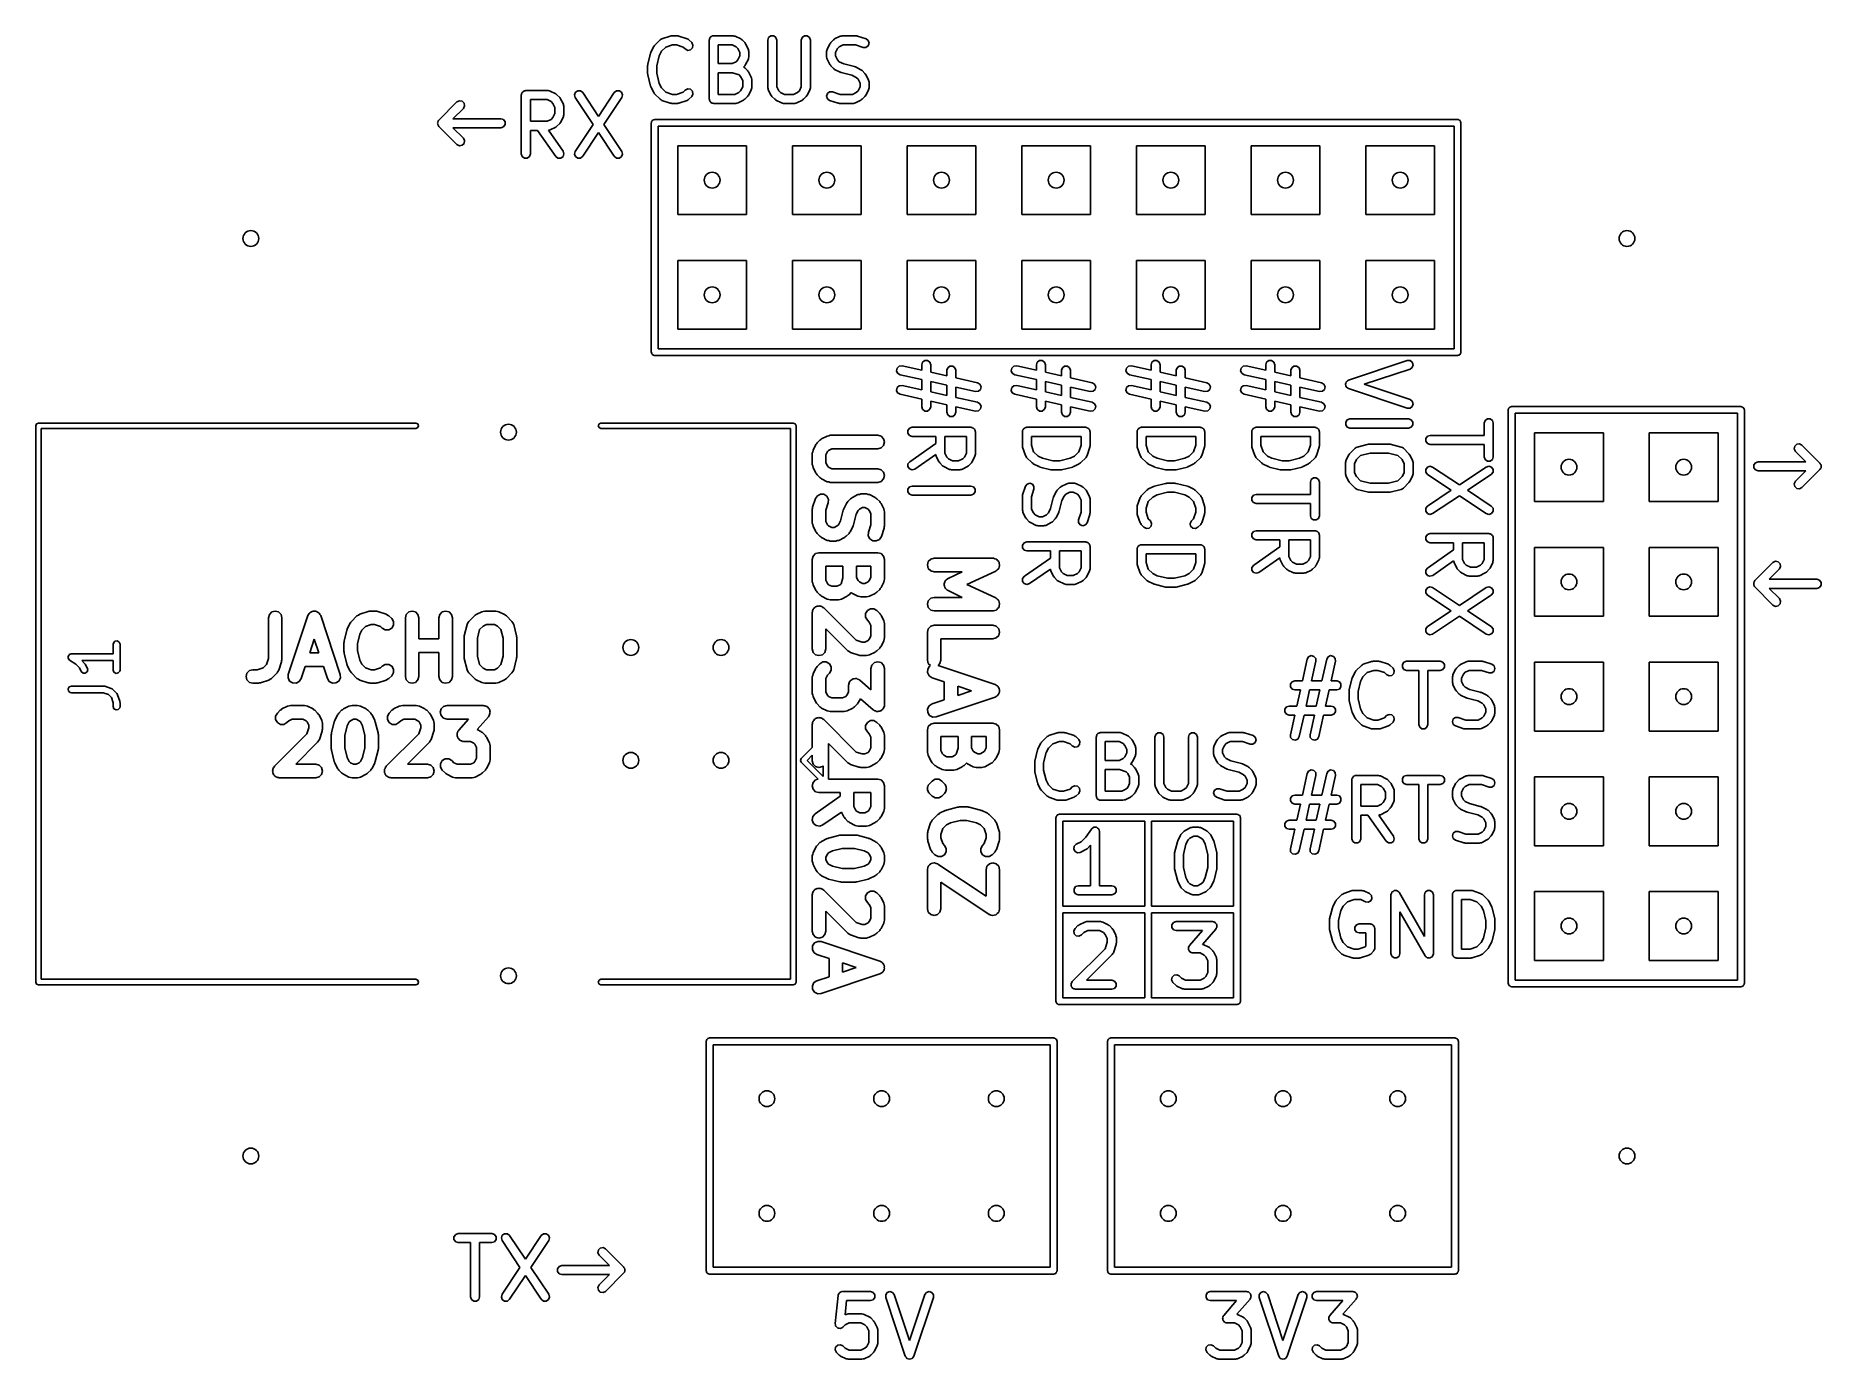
# Model space of a CAD drawing. Extents: x -0.19 to 1.37, y -0.18 to 0.98.
import ezdxf

# ---------------------------------------------------------------- set-up
doc = ezdxf.new("R2010")
doc.units = 0
doc.header["$MEASUREMENT"] = 0
doc.layers.add('BLACK', color=7, linetype='CONTINUOUS')

msp = doc.modelspace()

# ---------------------------------------------------------------- linework, layer by layer
at = {"layer": 'BLACK', "linetype": 'CONTINUOUS'}
for p, q in [((0.3488, 0.9625), (0.3513, 0.9674)), ((0.3513, 0.9674), (0.3517, 0.9678)), ((0.3517, 0.9678), (0.352, 0.9684)), ((0.352, 0.9684), (0.3569, 0.9733)), ((0.3569, 0.9733), (0.3577, 0.9737)), ((0.3577, 0.9737), (0.3584, 0.9742)), ((0.3618, 0.967), (0.358, 0.9633)), ((0.3584, 0.9742), (0.3657, 0.9766)), ((0.3676, 0.969), (0.3618, 0.967)), ((0.3657, 0.9766), (0.3664, 0.9767)), ((0.3664, 0.9767), (0.367, 0.9768)), ((0.367, 0.9768), (0.3719, 0.9768)), ((0.3712, 0.969), (0.3676, 0.969)), ((0.377, 0.967), (0.3712, 0.969)), ((0.3719, 0.9768), (0.3725, 0.9767)), ((0.3725, 0.9767), (0.3731, 0.9766)), ((0.3731, 0.9766), (0.3804, 0.9742)), ((0.3788, 0.9653), (0.377, 0.967)), ((0.3804, 0.9742), (0.3812, 0.9737)), ((0.3812, 0.9737), (0.382, 0.9733)), ((0.382, 0.9733), (0.3844, 0.9708)), ((0.3851, 0.9663), (0.3834, 0.9645)), ((0.3844, 0.9708), (0.3855, 0.9687)), ((0.3855, 0.9687), (0.3851, 0.9663)), ((0.3996, 0.9729), (0.3998, 0.9735)), ((0.3996, 0.9217), (0.3996, 0.9729)), ((0.3998, 0.9741), (0.4002, 0.9746)), ((0.3998, 0.9735), (0.3998, 0.9741)), ((0.4002, 0.9746), (0.4004, 0.9752)), ((0.4004, 0.9752), (0.4009, 0.9756)), ((0.4009, 0.9756), (0.4012, 0.9761)), ((0.4012, 0.9761), (0.4018, 0.9763)), ((0.4018, 0.9763), (0.4023, 0.9767)), ((0.4023, 0.9767), (0.403, 0.9767)), ((0.403, 0.9767), (0.4035, 0.9768)), ((0.4035, 0.9768), (0.4206, 0.9768)), ((0.4197, 0.969), (0.4075, 0.969)), ((0.4075, 0.969), (0.4075, 0.9525)), ((0.4232, 0.9672), (0.4197, 0.969)), ((0.4206, 0.9768), (0.4215, 0.9766)), ((0.4215, 0.9766), (0.4224, 0.9764)), ((0.4224, 0.9764), (0.4272, 0.974)), ((0.4247, 0.9657), (0.4232, 0.9672)), ((0.4264, 0.9622), (0.4247, 0.9657)), ((0.4272, 0.974), (0.4277, 0.9736)), ((0.4277, 0.9736), (0.4283, 0.9733)), ((0.4283, 0.9733), (0.4307, 0.9708)), ((0.4307, 0.9708), (0.431, 0.9703)), ((0.431, 0.9703), (0.4314, 0.9698)), ((0.4314, 0.9698), (0.4339, 0.9649)), ((0.4508, 0.9729), (0.4515, 0.9752)), ((0.4508, 0.9315), (0.4508, 0.9729)), ((0.4515, 0.9752), (0.4535, 0.9767)), ((0.4535, 0.9767), (0.4559, 0.9767)), ((0.4559, 0.9767), (0.4579, 0.9752)), ((0.4579, 0.9752), (0.4587, 0.9729)), ((0.4587, 0.9729), (0.4587, 0.9324)), ((0.48, 0.9729), (0.4808, 0.9752)), ((0.48, 0.9324), (0.48, 0.9729)), ((0.4808, 0.9752), (0.4828, 0.9767)), ((0.4828, 0.9767), (0.4852, 0.9767)), ((0.4852, 0.9767), (0.4872, 0.9752)), ((0.4872, 0.9752), (0.4879, 0.9729)), ((0.4879, 0.9729), (0.4879, 0.9315)), ((0.5024, 0.9649), (0.5048, 0.9698)), ((0.5048, 0.9698), (0.5053, 0.9703)), ((0.5053, 0.9703), (0.5056, 0.9708)), ((0.5056, 0.9708), (0.508, 0.9733)), ((0.508, 0.9733), (0.5086, 0.9736)), ((0.5086, 0.9736), (0.509, 0.974)), ((0.509, 0.974), (0.5139, 0.9764)), ((0.5116, 0.9657), (0.5098, 0.9622)), ((0.5131, 0.9672), (0.5116, 0.9657)), ((0.5166, 0.969), (0.5131, 0.9672)), ((0.5139, 0.9764), (0.5148, 0.9766)), ((0.5148, 0.9766), (0.5157, 0.9768)), ((0.5157, 0.9768), (0.5278, 0.9768)), ((0.5272, 0.969), (0.5166, 0.969)), ((0.5339, 0.9667), (0.5272, 0.969)), ((0.5278, 0.9768), (0.5285, 0.9767)), ((0.5285, 0.9767), (0.5291, 0.9766)), ((0.5291, 0.9766), (0.5364, 0.9742)), ((0.5363, 0.9667), (0.5339, 0.9667)), ((0.5383, 0.9681), (0.5363, 0.9667)), ((0.5364, 0.9742), (0.5384, 0.9728)), ((0.5391, 0.9704), (0.5383, 0.9681)), ((0.5384, 0.9728), (0.5391, 0.9704)), ((0.346, 0.951), (0.3461, 0.9514)), ((0.346, 0.9437), (0.346, 0.951)), ((0.3461, 0.9519), (0.3485, 0.9617)), ((0.3461, 0.9514), (0.3461, 0.9519)), ((0.3485, 0.9617), (0.3488, 0.9621)), ((0.3488, 0.9621), (0.3488, 0.9625)), ((0.3561, 0.9594), (0.3539, 0.9505)), ((0.3539, 0.9505), (0.3539, 0.9442)), ((0.358, 0.9633), (0.3561, 0.9594)), ((0.381, 0.9641), (0.3788, 0.9653)), ((0.3834, 0.9645), (0.381, 0.9641)), ((0.4075, 0.9525), (0.4197, 0.9525)), ((0.4197, 0.9525), (0.4232, 0.9542)), ((0.4232, 0.9542), (0.4247, 0.9557)), ((0.4247, 0.9557), (0.4264, 0.9592)), ((0.4264, 0.9592), (0.4264, 0.9622)), ((0.4307, 0.9506), (0.4296, 0.9495)), ((0.431, 0.9512), (0.4307, 0.9506)), ((0.4314, 0.9517), (0.431, 0.9512)), ((0.4339, 0.9565), (0.4314, 0.9517)), ((0.4339, 0.9649), (0.434, 0.964)), ((0.434, 0.9574), (0.4339, 0.9565)), ((0.434, 0.964), (0.4343, 0.9632)), ((0.4343, 0.9583), (0.434, 0.9574)), ((0.4343, 0.9632), (0.4343, 0.9583)), ((0.502, 0.9632), (0.5023, 0.964)), ((0.502, 0.9583), (0.502, 0.9632)), ((0.5023, 0.9574), (0.502, 0.9583)), ((0.5023, 0.964), (0.5024, 0.9649)), ((0.5024, 0.9565), (0.5023, 0.9574)), ((0.5048, 0.9517), (0.5024, 0.9565)), ((0.5053, 0.9512), (0.5048, 0.9517)), ((0.5056, 0.9506), (0.5053, 0.9512)), ((0.508, 0.9482), (0.5056, 0.9506)), ((0.5098, 0.9622), (0.5098, 0.9592)), ((0.5098, 0.9592), (0.5116, 0.9557)), ((0.5116, 0.9557), (0.5131, 0.9542)), ((0.5131, 0.9542), (0.517, 0.9523)), ((0.517, 0.9523), (0.5264, 0.9499)), ((0.5264, 0.9499), (0.5267, 0.9497)), ((0.3461, 0.9432), (0.346, 0.9437)), ((0.3461, 0.9427), (0.3461, 0.9432)), ((0.3485, 0.933), (0.3461, 0.9427)), ((0.3539, 0.9442), (0.3561, 0.9353)), ((0.3561, 0.9353), (0.358, 0.9314)), ((0.42, 0.9446), (0.4075, 0.9446)), ((0.4075, 0.9446), (0.4075, 0.9257)), ((0.4258, 0.9427), (0.42, 0.9446)), ((0.4271, 0.9413), (0.4258, 0.9427)), ((0.4289, 0.9379), (0.4271, 0.9413)), ((0.4289, 0.9324), (0.4289, 0.9379)), ((0.4296, 0.9495), (0.4299, 0.9493)), ((0.4299, 0.9493), (0.4307, 0.9489)), ((0.4307, 0.9489), (0.4331, 0.9465)), ((0.4331, 0.9465), (0.4334, 0.9459)), ((0.4334, 0.9459), (0.4339, 0.9454)), ((0.4339, 0.9454), (0.4363, 0.9406)), ((0.4363, 0.9406), (0.4365, 0.9397)), ((0.4365, 0.9397), (0.4367, 0.9388)), ((0.4367, 0.9388), (0.4367, 0.9315)), ((0.5086, 0.9479), (0.508, 0.9482)), ((0.509, 0.9475), (0.5086, 0.9479)), ((0.5139, 0.945), (0.509, 0.9475)), ((0.5143, 0.945), (0.5139, 0.945)), ((0.5147, 0.9447), (0.5143, 0.945)), ((0.524, 0.9424), (0.5147, 0.9447)), ((0.5279, 0.9404), (0.524, 0.9424)), ((0.5267, 0.9497), (0.5272, 0.9496)), ((0.5272, 0.9496), (0.532, 0.9472)), ((0.5295, 0.9389), (0.5279, 0.9404)), ((0.5312, 0.9354), (0.5295, 0.9389)), ((0.5312, 0.9324), (0.5312, 0.9354)), ((0.532, 0.9472), (0.5325, 0.9467)), ((0.5325, 0.9467), (0.5331, 0.9465)), ((0.5331, 0.9465), (0.5355, 0.944)), ((0.5355, 0.944), (0.5358, 0.9434)), ((0.5358, 0.9434), (0.5362, 0.943)), ((0.5362, 0.943), (0.5387, 0.9381)), ((0.5387, 0.9381), (0.5388, 0.9372)), ((0.5388, 0.9372), (0.5391, 0.9364)), ((0.5391, 0.9364), (0.5391, 0.9315)), ((0.1639, 0.9033), (0.1797, 0.9191)), ((0.1797, 0.9191), (0.1819, 0.9202)), ((0.1819, 0.9202), (0.1843, 0.9198)), ((0.1843, 0.9198), (0.186, 0.9181)), ((0.2358, 0.925), (0.236, 0.9256)), ((0.2358, 0.8739), (0.2358, 0.925)), ((0.236, 0.9263), (0.2364, 0.9268)), ((0.236, 0.9256), (0.236, 0.9263)), ((0.2364, 0.9268), (0.2366, 0.9274)), ((0.2366, 0.9274), (0.2371, 0.9277)), ((0.2371, 0.9277), (0.2375, 0.9282)), ((0.2375, 0.9282), (0.2381, 0.9284)), ((0.2381, 0.9284), (0.2386, 0.9288)), ((0.2386, 0.9288), (0.2392, 0.9288)), ((0.2392, 0.9288), (0.2398, 0.929)), ((0.2398, 0.929), (0.2593, 0.929)), ((0.2584, 0.9211), (0.2437, 0.9211)), ((0.2437, 0.9211), (0.2437, 0.9022)), ((0.2618, 0.9194), (0.2584, 0.9211)), ((0.2593, 0.929), (0.2601, 0.9287)), ((0.2601, 0.9287), (0.261, 0.9286)), ((0.261, 0.9286), (0.2659, 0.9261)), ((0.2634, 0.9178), (0.2618, 0.9194)), ((0.2659, 0.9261), (0.2664, 0.9257)), ((0.2664, 0.9257), (0.2669, 0.9254)), ((0.2669, 0.9254), (0.2694, 0.9229)), ((0.2694, 0.9229), (0.2697, 0.9224)), ((0.2697, 0.9224), (0.2701, 0.9219)), ((0.2701, 0.9219), (0.2726, 0.9171)), ((0.2822, 0.9252), (0.283, 0.9275)), ((0.2828, 0.9229), (0.2822, 0.9252)), ((0.2984, 0.8994), (0.2828, 0.9229)), ((0.283, 0.9275), (0.285, 0.9288)), ((0.285, 0.9288), (0.2875, 0.9287)), ((0.2875, 0.9287), (0.2894, 0.9272)), ((0.2894, 0.9272), (0.3031, 0.9065)), ((0.3031, 0.9065), (0.3169, 0.9272)), ((0.3235, 0.9229), (0.3079, 0.8994)), ((0.3169, 0.9272), (0.3188, 0.9287)), ((0.3188, 0.9287), (0.3213, 0.9288)), ((0.3213, 0.9288), (0.3233, 0.9275)), ((0.3233, 0.9275), (0.3241, 0.9252)), ((0.3241, 0.9252), (0.3235, 0.9229)), ((0.3488, 0.9326), (0.3485, 0.933)), ((0.3488, 0.9322), (0.3488, 0.9326)), ((0.3513, 0.9273), (0.3488, 0.9322)), ((0.3517, 0.9268), (0.3513, 0.9273)), ((0.352, 0.9263), (0.3517, 0.9268)), ((0.3569, 0.9214), (0.352, 0.9263)), ((0.3577, 0.921), (0.3569, 0.9214)), ((0.3584, 0.9204), (0.3577, 0.921)), ((0.358, 0.9314), (0.3618, 0.9276)), ((0.3657, 0.918), (0.3584, 0.9204)), ((0.3618, 0.9276), (0.3676, 0.9257)), ((0.3676, 0.9257), (0.3712, 0.9257)), ((0.3712, 0.9257), (0.377, 0.9276)), ((0.3804, 0.9204), (0.3731, 0.918)), ((0.377, 0.9276), (0.3788, 0.9294)), ((0.3788, 0.9294), (0.381, 0.9305)), ((0.3812, 0.921), (0.3804, 0.9204)), ((0.381, 0.9305), (0.3834, 0.9301)), ((0.382, 0.9214), (0.3812, 0.921)), ((0.3844, 0.9238), (0.382, 0.9214)), ((0.3834, 0.9301), (0.3851, 0.9284)), ((0.3855, 0.926), (0.3844, 0.9238)), ((0.3851, 0.9284), (0.3855, 0.926)), ((0.3998, 0.9211), (0.3996, 0.9217)), ((0.3998, 0.9205), (0.3998, 0.9211)), ((0.4002, 0.92), (0.3998, 0.9205)), ((0.4004, 0.9194), (0.4002, 0.92)), ((0.4009, 0.9191), (0.4004, 0.9194)), ((0.4012, 0.9185), (0.4009, 0.9191)), ((0.4075, 0.9257), (0.4221, 0.9257)), ((0.4221, 0.9257), (0.4256, 0.9274)), ((0.4297, 0.9206), (0.4248, 0.9182)), ((0.4256, 0.9274), (0.4271, 0.9289)), ((0.4271, 0.9289), (0.4289, 0.9324)), ((0.4301, 0.9211), (0.4297, 0.9206)), ((0.4307, 0.9214), (0.4301, 0.9211)), ((0.4331, 0.9238), (0.4307, 0.9214)), ((0.4334, 0.9244), (0.4331, 0.9238)), ((0.4339, 0.9248), (0.4334, 0.9244)), ((0.4363, 0.9297), (0.4339, 0.9248)), ((0.4365, 0.9306), (0.4363, 0.9297)), ((0.4367, 0.9315), (0.4365, 0.9306)), ((0.4511, 0.9306), (0.4508, 0.9315)), ((0.4512, 0.9297), (0.4511, 0.9306)), ((0.4536, 0.9248), (0.4512, 0.9297)), ((0.4541, 0.9244), (0.4536, 0.9248)), ((0.4544, 0.9238), (0.4541, 0.9244)), ((0.4568, 0.9214), (0.4544, 0.9238)), ((0.4574, 0.9211), (0.4568, 0.9214)), ((0.4578, 0.9206), (0.4574, 0.9211)), ((0.4627, 0.9182), (0.4578, 0.9206)), ((0.4587, 0.9324), (0.4604, 0.9289)), ((0.4604, 0.9289), (0.4619, 0.9274)), ((0.4619, 0.9274), (0.4654, 0.9257)), ((0.4654, 0.9257), (0.4733, 0.9257)), ((0.4733, 0.9257), (0.4768, 0.9274)), ((0.4809, 0.9206), (0.476, 0.9182)), ((0.4768, 0.9274), (0.4783, 0.9289)), ((0.4783, 0.9289), (0.48, 0.9324)), ((0.4813, 0.9211), (0.4809, 0.9206)), ((0.4819, 0.9214), (0.4813, 0.9211)), ((0.4843, 0.9238), (0.4819, 0.9214)), ((0.4846, 0.9244), (0.4843, 0.9238)), ((0.4851, 0.9248), (0.4846, 0.9244)), ((0.4875, 0.9297), (0.4851, 0.9248)), ((0.4876, 0.9306), (0.4875, 0.9297)), ((0.4879, 0.9315), (0.4876, 0.9306)), ((0.502, 0.9242), (0.5027, 0.9265)), ((0.5027, 0.9219), (0.502, 0.9242)), ((0.5027, 0.9265), (0.5047, 0.9279)), ((0.5047, 0.9204), (0.5027, 0.9219)), ((0.5047, 0.9279), (0.5072, 0.9279)), ((0.512, 0.918), (0.5047, 0.9204)), ((0.5072, 0.9279), (0.5139, 0.9257)), ((0.5139, 0.9257), (0.5245, 0.9257)), ((0.5245, 0.9257), (0.5279, 0.9274)), ((0.532, 0.9206), (0.5272, 0.9182)), ((0.5279, 0.9274), (0.5295, 0.9289)), ((0.5295, 0.9289), (0.5312, 0.9324)), ((0.5325, 0.9211), (0.532, 0.9206)), ((0.5331, 0.9214), (0.5325, 0.9211)), ((0.5355, 0.9238), (0.5331, 0.9214)), ((0.5358, 0.9244), (0.5355, 0.9238)), ((0.5362, 0.9248), (0.5358, 0.9244)), ((0.5387, 0.9297), (0.5362, 0.9248)), ((0.5388, 0.9306), (0.5387, 0.9297)), ((0.5391, 0.9315), (0.5388, 0.9306)), ((0.1637, 0.9028), (0.1639, 0.9033)), ((0.1853, 0.9135), (0.1762, 0.9045)), ((0.1762, 0.9045), (0.2179, 0.9045)), ((0.1864, 0.9157), (0.1853, 0.9135)), ((0.186, 0.9181), (0.1864, 0.9157)), ((0.2179, 0.9045), (0.2202, 0.9037)), ((0.2202, 0.9037), (0.2217, 0.9018)), ((0.2584, 0.9022), (0.2618, 0.9039)), ((0.2618, 0.9039), (0.2634, 0.9054)), ((0.2651, 0.9144), (0.2634, 0.9178)), ((0.2634, 0.9054), (0.2651, 0.9089)), ((0.2651, 0.9089), (0.2651, 0.9144)), ((0.2726, 0.9062), (0.2701, 0.9013)), ((0.2726, 0.9171), (0.2727, 0.9162)), ((0.2727, 0.9071), (0.2726, 0.9062)), ((0.2727, 0.9162), (0.273, 0.9153)), ((0.273, 0.908), (0.2727, 0.9071)), ((0.273, 0.9153), (0.273, 0.908)), ((0.3499, 0.9025), (0.3503, 0.9032)), ((0.3503, 0.9032), (0.3505, 0.9033)), ((0.3505, 0.9033), (0.3507, 0.9035)), ((0.3507, 0.9035), (0.3514, 0.9036)), ((0.3514, 0.9036), (0.3522, 0.9039)), ((0.3522, 0.9039), (1.0522, 0.9039)), ((0.3664, 0.918), (0.3657, 0.918)), ((0.367, 0.9178), (0.3664, 0.918)), ((0.3719, 0.9178), (0.367, 0.9178)), ((0.3725, 0.918), (0.3719, 0.9178)), ((0.3731, 0.918), (0.3725, 0.918)), ((0.4018, 0.9184), (0.4012, 0.9185)), ((0.4023, 0.918), (0.4018, 0.9184)), ((0.403, 0.918), (0.4023, 0.918)), ((0.4035, 0.9178), (0.403, 0.918)), ((0.423, 0.9178), (0.4035, 0.9178)), ((0.4239, 0.9181), (0.423, 0.9178)), ((0.4248, 0.9182), (0.4239, 0.9181)), ((0.4636, 0.9181), (0.4627, 0.9182)), ((0.4645, 0.9178), (0.4636, 0.9181)), ((0.4742, 0.9178), (0.4645, 0.9178)), ((0.4751, 0.9181), (0.4742, 0.9178)), ((0.476, 0.9182), (0.4751, 0.9181)), ((0.5126, 0.918), (0.512, 0.918)), ((0.5132, 0.9178), (0.5126, 0.918)), ((0.5254, 0.9178), (0.5132, 0.9178)), ((0.5263, 0.9181), (0.5254, 0.9178)), ((0.5272, 0.9182), (0.5263, 0.9181)), ((1.0522, 0.9039), (1.0526, 0.9038)), ((1.0526, 0.9038), (1.0527, 0.9039)), ((1.0527, 0.9039), (1.0528, 0.9038)), ((1.0528, 0.9038), (1.0532, 0.9037)), ((1.0532, 0.9037), (1.0538, 0.9032)), ((1.0538, 0.9032), (1.0544, 0.9028)), ((0.1628, 0.9012), (0.163, 0.9014)), ((0.1629, 0.9006), (0.1628, 0.9012)), ((0.1628, 0.8999), (0.1629, 0.9006)), ((0.163, 0.8997), (0.1628, 0.8999)), ((0.163, 0.9018), (0.1632, 0.902)), ((0.163, 0.9014), (0.163, 0.9018)), ((0.163, 0.8993), (0.163, 0.8997)), ((0.1632, 0.8991), (0.163, 0.8993)), ((0.1632, 0.9023), (0.1637, 0.9028)), ((0.1632, 0.902), (0.1632, 0.9023)), ((0.1632, 0.8988), (0.1632, 0.8991)), ((0.1637, 0.8983), (0.1632, 0.8988)), ((0.1639, 0.8978), (0.1637, 0.8983)), ((0.1797, 0.882), (0.1639, 0.8978)), ((0.2179, 0.8966), (0.1762, 0.8966)), ((0.1762, 0.8966), (0.1853, 0.8876)), ((0.1853, 0.8876), (0.1864, 0.8854)), ((0.2202, 0.8974), (0.2179, 0.8966)), ((0.2217, 0.8993), (0.2202, 0.8974)), ((0.2217, 0.9018), (0.2217, 0.8993)), ((0.2437, 0.9022), (0.2584, 0.9022)), ((0.2499, 0.8943), (0.2437, 0.8943)), ((0.2437, 0.8943), (0.2437, 0.8739)), ((0.2658, 0.8716), (0.2499, 0.8943)), ((0.2601, 0.8946), (0.2595, 0.8944)), ((0.2595, 0.8944), (0.2723, 0.8761)), ((0.261, 0.8947), (0.2601, 0.8946)), ((0.2659, 0.8971), (0.261, 0.8947)), ((0.2664, 0.8976), (0.2659, 0.8971)), ((0.2669, 0.8979), (0.2664, 0.8976)), ((0.2694, 0.9003), (0.2669, 0.8979)), ((0.2697, 0.9009), (0.2694, 0.9003)), ((0.2701, 0.9013), (0.2697, 0.9009)), ((0.2828, 0.876), (0.2984, 0.8994)), ((0.3031, 0.8924), (0.2894, 0.8717)), ((0.3169, 0.8717), (0.3031, 0.8924)), ((0.3079, 0.8994), (0.3235, 0.876)), ((0.3492, 0.9009), (0.3493, 0.9013)), ((0.3492, 0.7009), (0.3492, 0.9009)), ((0.3493, 0.9016), (0.3494, 0.902)), ((0.3493, 0.9015), (0.3493, 0.9016)), ((0.3493, 0.9013), (0.3493, 0.9015)), ((0.3494, 0.902), (0.3499, 0.9025)), ((0.3551, 0.898), (0.3551, 0.7039)), ((1.0492, 0.898), (0.3551, 0.898)), ((1.0492, 0.7039), (1.0492, 0.898)), ((1.0544, 0.9028), (1.0545, 0.9026)), ((1.0545, 0.9026), (1.0547, 0.9024)), ((1.0547, 0.9024), (1.0549, 0.9017)), ((1.0549, 0.9017), (1.0551, 0.9009)), ((1.0551, 0.9009), (1.0551, 0.7009)), ((0.1819, 0.8809), (0.1797, 0.882)), ((0.1843, 0.8813), (0.1819, 0.8809)), ((0.186, 0.883), (0.1843, 0.8813)), ((0.1864, 0.8854), (0.186, 0.883)), ((0.2366, 0.8715), (0.2358, 0.8739)), ((0.2437, 0.8739), (0.243, 0.8715)), ((0.273, 0.8738), (0.2722, 0.8715)), ((0.2723, 0.8761), (0.273, 0.8738)), ((0.2822, 0.8737), (0.2828, 0.876)), ((0.283, 0.8714), (0.2822, 0.8737)), ((0.3241, 0.8737), (0.3233, 0.8714)), ((0.3235, 0.876), (0.3241, 0.8737)), ((0.3722, 0.8209), (0.3722, 0.8809)), ((0.3722, 0.8809), (0.4322, 0.8809)), ((0.4322, 0.8809), (0.4322, 0.8209)), ((0.4722, 0.8209), (0.4722, 0.8809)), ((0.4722, 0.8809), (0.5322, 0.8809)), ((0.5322, 0.8809), (0.5322, 0.8209)), ((0.5722, 0.8209), (0.5722, 0.8809)), ((0.5722, 0.8809), (0.6322, 0.8809)), ((0.6322, 0.8809), (0.6322, 0.8209)), ((0.6722, 0.8209), (0.6722, 0.8809)), ((0.6722, 0.8809), (0.7322, 0.8809)), ((0.7322, 0.8809), (0.7322, 0.8209)), ((0.7722, 0.8209), (0.7722, 0.8809)), ((0.7722, 0.8809), (0.8322, 0.8809)), ((0.8322, 0.8809), (0.8322, 0.8209)), ((0.8722, 0.8209), (0.8722, 0.8809)), ((0.8722, 0.8809), (0.9322, 0.8809)), ((0.9322, 0.8809), (0.9322, 0.8209)), ((0.9722, 0.8209), (0.9722, 0.8809)), ((0.9722, 0.8809), (1.0322, 0.8809)), ((1.0322, 0.8809), (1.0322, 0.8209)), ((0.2386, 0.8701), (0.2366, 0.8715)), ((0.241, 0.8701), (0.2386, 0.8701)), ((0.243, 0.8715), (0.241, 0.8701)), ((0.2677, 0.8701), (0.2658, 0.8716)), ((0.2702, 0.8701), (0.2677, 0.8701)), ((0.2722, 0.8715), (0.2702, 0.8701)), ((0.285, 0.8701), (0.283, 0.8714)), ((0.2875, 0.8702), (0.285, 0.8701)), ((0.2894, 0.8717), (0.2875, 0.8702)), ((0.3188, 0.8702), (0.3169, 0.8717)), ((0.3213, 0.8701), (0.3188, 0.8702)), ((0.3233, 0.8714), (0.3213, 0.8701)), ((0.4322, 0.8209), (0.3722, 0.8209)), ((0.5322, 0.8209), (0.4722, 0.8209)), ((0.6322, 0.8209), (0.5722, 0.8209)), ((0.7322, 0.8209), (0.6722, 0.8209)), ((0.8322, 0.8209), (0.7722, 0.8209)), ((0.9322, 0.8209), (0.8722, 0.8209)), ((1.0322, 0.8209), (0.9722, 0.8209)), ((0.3722, 0.7209), (0.3722, 0.7809)), ((0.3722, 0.7809), (0.4322, 0.7809)), ((0.4322, 0.7809), (0.4322, 0.7209)), ((0.4722, 0.7209), (0.4722, 0.7809)), ((0.4722, 0.7809), (0.5322, 0.7809)), ((0.5322, 0.7809), (0.5322, 0.7209)), ((0.5722, 0.7209), (0.5722, 0.7809)), ((0.5722, 0.7809), (0.6322, 0.7809)), ((0.6322, 0.7809), (0.6322, 0.7209)), ((0.6722, 0.7209), (0.6722, 0.7809)), ((0.6722, 0.7809), (0.7322, 0.7809)), ((0.7322, 0.7809), (0.7322, 0.7209)), ((0.7722, 0.7209), (0.7722, 0.7809)), ((0.7722, 0.7809), (0.8322, 0.7809)), ((0.8322, 0.7809), (0.8322, 0.7209)), ((0.8722, 0.7209), (0.8722, 0.7809)), ((0.8722, 0.7809), (0.9322, 0.7809)), ((0.9322, 0.7809), (0.9322, 0.7209)), ((0.9722, 0.7209), (0.9722, 0.7809)), ((0.9722, 0.7809), (1.0322, 0.7809)), ((1.0322, 0.7809), (1.0322, 0.7209)), ((0.4322, 0.7209), (0.3722, 0.7209)), ((0.5322, 0.7209), (0.4722, 0.7209)), ((0.6322, 0.7209), (0.5722, 0.7209)), ((0.7322, 0.7209), (0.6722, 0.7209)), ((0.8322, 0.7209), (0.7722, 0.7209)), ((0.9322, 0.7209), (0.8722, 0.7209)), ((1.0322, 0.7209), (0.9722, 0.7209)), ((0.3495, 0.7002), (0.3492, 0.7009)), ((0.3551, 0.7039), (1.0492, 0.7039)), ((1.0551, 0.7009), (1.0551, 0.7006)), ((0.3496, 0.6995), (0.3495, 0.7002)), ((0.3498, 0.6993), (0.3496, 0.6995)), ((0.3499, 0.699), (0.3498, 0.6993)), ((0.3506, 0.6987), (0.3499, 0.699)), ((0.3512, 0.6982), (0.3506, 0.6987)), ((0.3515, 0.6981), (0.3512, 0.6982)), ((0.3517, 0.698), (0.3515, 0.6981)), ((0.3518, 0.6981), (0.3517, 0.698)), ((0.3522, 0.698), (0.3518, 0.6981)), ((1.0522, 0.698), (0.3522, 0.698)), ((0.5631, 0.6847), (0.5636, 0.6871)), ((0.5636, 0.6871), (0.5654, 0.6887)), ((0.5654, 0.6887), (0.5678, 0.6889)), ((0.5678, 0.6889), (0.585, 0.6851)), ((0.585, 0.6899), (0.5857, 0.6923)), ((0.585, 0.6851), (0.585, 0.6899)), ((0.5857, 0.6923), (0.5877, 0.6937)), ((0.5877, 0.6937), (0.5901, 0.6937)), ((0.5901, 0.6937), (0.5921, 0.6923)), ((0.5921, 0.6923), (0.5929, 0.6899)), ((0.5929, 0.6899), (0.5929, 0.6834)), ((0.6069, 0.6851), (0.6077, 0.6874)), ((0.6077, 0.6874), (0.6096, 0.6888)), ((0.6096, 0.6888), (0.6121, 0.6888)), ((0.6121, 0.6888), (0.614, 0.6874)), ((0.614, 0.6874), (0.6148, 0.6851)), ((0.6631, 0.6847), (0.6636, 0.6871)), ((0.6636, 0.6871), (0.6654, 0.6887)), ((0.6654, 0.6887), (0.6678, 0.6889)), ((0.6678, 0.6889), (0.685, 0.6851)), ((0.685, 0.6899), (0.6857, 0.6923)), ((0.685, 0.6851), (0.685, 0.6899)), ((0.6857, 0.6923), (0.6877, 0.6937)), ((0.6877, 0.6937), (0.6901, 0.6937)), ((0.6901, 0.6937), (0.6921, 0.6923)), ((0.6921, 0.6923), (0.6929, 0.6899)), ((0.6929, 0.6899), (0.6929, 0.6834)), ((0.7069, 0.6851), (0.7077, 0.6874)), ((0.7077, 0.6874), (0.7096, 0.6888)), ((0.7096, 0.6888), (0.7121, 0.6888)), ((0.7121, 0.6888), (0.714, 0.6874)), ((0.714, 0.6874), (0.7148, 0.6851)), ((0.7631, 0.6847), (0.7636, 0.6871)), ((0.7636, 0.6871), (0.7654, 0.6887)), ((0.7654, 0.6887), (0.7678, 0.6889)), ((0.7678, 0.6889), (0.785, 0.6851)), ((0.785, 0.6899), (0.7857, 0.6923)), ((0.785, 0.6851), (0.785, 0.6899)), ((0.7857, 0.6923), (0.7877, 0.6937)), ((0.7877, 0.6937), (0.7901, 0.6937)), ((0.7901, 0.6937), (0.7921, 0.6923)), ((0.7921, 0.6923), (0.7929, 0.6899)), ((0.7929, 0.6899), (0.7929, 0.6834)), ((0.8069, 0.6851), (0.8077, 0.6874)), ((0.8077, 0.6874), (0.8096, 0.6888)), ((0.8096, 0.6888), (0.8121, 0.6888)), ((0.8121, 0.6888), (0.814, 0.6874)), ((0.814, 0.6874), (0.8148, 0.6851)), ((0.8631, 0.6847), (0.8636, 0.6871)), ((0.8636, 0.6871), (0.8654, 0.6887)), ((0.8654, 0.6887), (0.8678, 0.6889)), ((0.8678, 0.6889), (0.885, 0.6851)), ((0.885, 0.6899), (0.8857, 0.6923)), ((0.885, 0.6851), (0.885, 0.6899)), ((0.8857, 0.6923), (0.8877, 0.6937)), ((0.8877, 0.6937), (0.8901, 0.6937)), ((0.8901, 0.6937), (0.8921, 0.6923)), ((0.8921, 0.6923), (0.8929, 0.6899)), ((0.8929, 0.6899), (0.8929, 0.6834)), ((0.9069, 0.6851), (0.9077, 0.6874)), ((0.9077, 0.6874), (0.9096, 0.6888)), ((0.9096, 0.6888), (0.9121, 0.6888)), ((0.9121, 0.6888), (0.914, 0.6874)), ((0.914, 0.6874), (0.9148, 0.6851)), ((0.9572, 0.6766), (1.0084, 0.6937)), ((1.0109, 0.6862), (0.9709, 0.6729)), ((1.0084, 0.6937), (1.0108, 0.6937)), ((1.0108, 0.6937), (1.0128, 0.6923)), ((1.0128, 0.6877), (1.0109, 0.6862)), ((1.0128, 0.6923), (1.0135, 0.69)), ((1.0135, 0.69), (1.0128, 0.6877)), ((1.0529, 0.6983), (1.0522, 0.698)), ((1.0536, 0.6984), (1.0529, 0.6983)), ((1.0538, 0.6986), (1.0536, 0.6984)), ((1.0541, 0.6987), (1.0538, 0.6986)), ((1.0545, 0.6993), (1.0541, 0.6987)), ((1.0549, 0.6999), (1.0545, 0.6993)), ((1.055, 0.7003), (1.0549, 0.6999)), ((1.0551, 0.7004), (1.055, 0.7003)), ((1.0551, 0.7006), (1.0551, 0.7004)), ((0.564, 0.6825), (0.5631, 0.6847)), ((0.5631, 0.6676), (0.5636, 0.67)), ((0.5636, 0.67), (0.5654, 0.6716)), ((0.5661, 0.6812), (0.564, 0.6825)), ((0.5654, 0.6716), (0.5678, 0.6719)), ((0.585, 0.677), (0.5661, 0.6812)), ((0.5678, 0.6719), (0.585, 0.668)), ((0.585, 0.668), (0.585, 0.677)), ((0.5929, 0.6834), (0.6069, 0.6802)), ((0.6069, 0.6722), (0.5929, 0.6753)), ((0.5929, 0.6753), (0.5929, 0.6663)), ((0.6069, 0.6802), (0.6069, 0.6851)), ((0.6069, 0.6632), (0.6069, 0.6722)), ((0.6148, 0.6851), (0.6148, 0.6785)), ((0.6148, 0.6785), (0.6336, 0.6743)), ((0.6319, 0.6666), (0.6148, 0.6704)), ((0.6148, 0.6704), (0.6148, 0.6614)), ((0.6336, 0.6743), (0.6357, 0.6731)), ((0.6357, 0.6731), (0.6367, 0.6708)), ((0.6367, 0.6708), (0.6362, 0.6684)), ((0.664, 0.6825), (0.6631, 0.6847)), ((0.6631, 0.6676), (0.6636, 0.67)), ((0.6636, 0.67), (0.6654, 0.6716)), ((0.6661, 0.6812), (0.664, 0.6825)), ((0.6654, 0.6716), (0.6678, 0.6719)), ((0.685, 0.677), (0.6661, 0.6812)), ((0.6678, 0.6719), (0.685, 0.668)), ((0.685, 0.668), (0.685, 0.677)), ((0.6929, 0.6834), (0.7069, 0.6802)), ((0.7069, 0.6722), (0.6929, 0.6753)), ((0.6929, 0.6753), (0.6929, 0.6663)), ((0.7069, 0.6802), (0.7069, 0.6851)), ((0.7069, 0.6632), (0.7069, 0.6722)), ((0.7148, 0.6851), (0.7148, 0.6785)), ((0.7148, 0.6785), (0.7336, 0.6743)), ((0.7319, 0.6666), (0.7148, 0.6704)), ((0.7148, 0.6704), (0.7148, 0.6614)), ((0.7336, 0.6743), (0.7357, 0.6731)), ((0.7357, 0.6731), (0.7367, 0.6708)), ((0.7367, 0.6708), (0.7362, 0.6684)), ((0.764, 0.6825), (0.7631, 0.6847)), ((0.7631, 0.6676), (0.7636, 0.67)), ((0.7636, 0.67), (0.7654, 0.6716)), ((0.7661, 0.6812), (0.764, 0.6825)), ((0.7654, 0.6716), (0.7678, 0.6719)), ((0.785, 0.677), (0.7661, 0.6812)), ((0.7678, 0.6719), (0.785, 0.668)), ((0.785, 0.668), (0.785, 0.677)), ((0.7929, 0.6834), (0.8069, 0.6802)), ((0.8069, 0.6722), (0.7929, 0.6753)), ((0.7929, 0.6753), (0.7929, 0.6663)), ((0.8069, 0.6802), (0.8069, 0.6851)), ((0.8069, 0.6632), (0.8069, 0.6722)), ((0.8148, 0.6851), (0.8148, 0.6785)), ((0.8148, 0.6785), (0.8336, 0.6743)), ((0.8319, 0.6666), (0.8148, 0.6704)), ((0.8148, 0.6704), (0.8148, 0.6614)), ((0.8336, 0.6743), (0.8357, 0.6731)), ((0.8357, 0.6731), (0.8367, 0.6708)), ((0.8367, 0.6708), (0.8362, 0.6684)), ((0.864, 0.6825), (0.8631, 0.6847)), ((0.8631, 0.6676), (0.8636, 0.67)), ((0.8636, 0.67), (0.8654, 0.6716)), ((0.8661, 0.6812), (0.864, 0.6825)), ((0.8654, 0.6716), (0.8678, 0.6719)), ((0.885, 0.677), (0.8661, 0.6812)), ((0.8678, 0.6719), (0.885, 0.668)), ((0.885, 0.668), (0.885, 0.677)), ((0.8929, 0.6834), (0.9069, 0.6802)), ((0.9069, 0.6722), (0.8929, 0.6753)), ((0.8929, 0.6753), (0.8929, 0.6663)), ((0.9069, 0.6802), (0.9069, 0.6851)), ((0.9069, 0.6632), (0.9069, 0.6722)), ((0.9148, 0.6851), (0.9148, 0.6785)), ((0.9148, 0.6785), (0.9336, 0.6743)), ((0.9319, 0.6666), (0.9148, 0.6704)), ((0.9148, 0.6704), (0.9148, 0.6614)), ((0.9336, 0.6743), (0.9357, 0.6731)), ((0.9357, 0.6731), (0.9367, 0.6708)), ((0.9367, 0.6708), (0.9362, 0.6684)), ((0.9545, 0.6729), (0.9549, 0.674)), ((0.9549, 0.6717), (0.9545, 0.6729)), ((0.9545, 0.6729), (0.9545, 0.6729)), ((0.9545, 0.6729), (0.9545, 0.6729)), ((0.9549, 0.674), (0.9552, 0.6752)), ((0.9552, 0.6706), (0.9549, 0.6717)), ((0.9552, 0.6752), (0.9552, 0.6752)), ((0.9552, 0.6752), (0.9553, 0.6752)), ((0.9553, 0.6705), (0.9552, 0.6706)), ((0.9552, 0.6706), (0.9552, 0.6706)), ((0.9553, 0.6752), (0.9562, 0.6759)), ((0.9562, 0.6699), (0.9553, 0.6705)), ((0.9562, 0.6759), (0.9572, 0.6766)), ((0.9572, 0.6692), (0.9562, 0.6699)), ((0.9709, 0.6729), (1.0109, 0.6596)), ((0.564, 0.6654), (0.5631, 0.6676)), ((0.5661, 0.6642), (0.564, 0.6654)), ((0.585, 0.66), (0.5661, 0.6642)), ((0.585, 0.6534), (0.585, 0.66)), ((0.5929, 0.6663), (0.6069, 0.6632)), ((0.6069, 0.6551), (0.5929, 0.6582)), ((0.5929, 0.6582), (0.5929, 0.6534)), ((0.6069, 0.6485), (0.6069, 0.6551)), ((0.6148, 0.6614), (0.6336, 0.6572)), ((0.6344, 0.6668), (0.6319, 0.6666)), ((0.6336, 0.6572), (0.6357, 0.656)), ((0.6362, 0.6684), (0.6344, 0.6668)), ((0.6357, 0.656), (0.6367, 0.6538)), ((0.664, 0.6654), (0.6631, 0.6676)), ((0.6661, 0.6642), (0.664, 0.6654)), ((0.685, 0.66), (0.6661, 0.6642)), ((0.685, 0.6534), (0.685, 0.66)), ((0.6929, 0.6663), (0.7069, 0.6632)), ((0.7069, 0.6551), (0.6929, 0.6582)), ((0.6929, 0.6582), (0.6929, 0.6534)), ((0.7069, 0.6485), (0.7069, 0.6551)), ((0.7148, 0.6614), (0.7336, 0.6572)), ((0.7344, 0.6668), (0.7319, 0.6666)), ((0.7336, 0.6572), (0.7357, 0.656)), ((0.7362, 0.6684), (0.7344, 0.6668)), ((0.7357, 0.656), (0.7367, 0.6538)), ((0.764, 0.6654), (0.7631, 0.6676)), ((0.7661, 0.6642), (0.764, 0.6654)), ((0.785, 0.66), (0.7661, 0.6642)), ((0.785, 0.6534), (0.785, 0.66)), ((0.7929, 0.6663), (0.8069, 0.6632)), ((0.8069, 0.6551), (0.7929, 0.6582)), ((0.7929, 0.6582), (0.7929, 0.6534)), ((0.8069, 0.6485), (0.8069, 0.6551)), ((0.8148, 0.6614), (0.8336, 0.6572)), ((0.8344, 0.6668), (0.8319, 0.6666)), ((0.8336, 0.6572), (0.8357, 0.656)), ((0.8362, 0.6684), (0.8344, 0.6668)), ((0.8357, 0.656), (0.8367, 0.6538)), ((0.864, 0.6654), (0.8631, 0.6676)), ((0.8661, 0.6642), (0.864, 0.6654)), ((0.885, 0.66), (0.8661, 0.6642)), ((0.885, 0.6534), (0.885, 0.66)), ((0.8929, 0.6663), (0.9069, 0.6632)), ((0.9069, 0.6551), (0.8929, 0.6582)), ((0.8929, 0.6582), (0.8929, 0.6534)), ((0.9069, 0.6485), (0.9069, 0.6551)), ((0.9148, 0.6614), (0.9336, 0.6572)), ((0.9344, 0.6668), (0.9319, 0.6666)), ((0.9336, 0.6572), (0.9357, 0.656)), ((0.9362, 0.6684), (0.9344, 0.6668)), ((0.9357, 0.656), (0.9367, 0.6538)), ((1.0084, 0.6521), (0.9572, 0.6692)), ((1.0109, 0.6596), (1.0128, 0.6581)), ((1.0128, 0.6581), (1.0135, 0.6558)), ((1.0135, 0.6558), (1.0128, 0.6535)), ((-0.1876, 0.6367), (-0.1869, 0.6384)), ((-0.1869, 0.6384), (-0.1853, 0.6391)), ((-0.1853, 0.6391), (0.1439, 0.6391)), ((0.1439, 0.6391), (0.1455, 0.6384)), ((0.1455, 0.6384), (0.1462, 0.6367)), ((0.3029, 0.6367), (0.3036, 0.6384)), ((0.3036, 0.6384), (0.3053, 0.6391)), ((0.3053, 0.6391), (0.473, 0.6391)), ((0.473, 0.6391), (0.4747, 0.6384)), ((0.4747, 0.6384), (0.4754, 0.6367)), ((0.5857, 0.6511), (0.585, 0.6534)), ((0.5877, 0.6496), (0.5857, 0.6511)), ((0.5901, 0.6496), (0.5877, 0.6496)), ((0.5921, 0.6511), (0.5901, 0.6496)), ((0.5929, 0.6534), (0.5921, 0.6511)), ((0.6077, 0.6462), (0.6069, 0.6485)), ((0.6096, 0.6448), (0.6077, 0.6462)), ((0.6121, 0.6448), (0.6096, 0.6448)), ((0.614, 0.6462), (0.6121, 0.6448)), ((0.6148, 0.6485), (0.614, 0.6462)), ((0.6319, 0.6495), (0.6148, 0.6534)), ((0.6148, 0.6534), (0.6148, 0.6485)), ((0.6344, 0.6498), (0.6319, 0.6495)), ((0.6362, 0.6514), (0.6344, 0.6498)), ((0.6367, 0.6538), (0.6362, 0.6514)), ((0.6857, 0.6511), (0.685, 0.6534)), ((0.6877, 0.6496), (0.6857, 0.6511)), ((0.6901, 0.6496), (0.6877, 0.6496)), ((0.6921, 0.6511), (0.6901, 0.6496)), ((0.6929, 0.6534), (0.6921, 0.6511)), ((0.7077, 0.6462), (0.7069, 0.6485)), ((0.7096, 0.6448), (0.7077, 0.6462)), ((0.7121, 0.6448), (0.7096, 0.6448)), ((0.714, 0.6462), (0.7121, 0.6448)), ((0.7148, 0.6485), (0.714, 0.6462)), ((0.7319, 0.6495), (0.7148, 0.6534)), ((0.7148, 0.6534), (0.7148, 0.6485)), ((0.7344, 0.6498), (0.7319, 0.6495)), ((0.7362, 0.6514), (0.7344, 0.6498)), ((0.7367, 0.6538), (0.7362, 0.6514)), ((0.7857, 0.6511), (0.785, 0.6534)), ((0.7877, 0.6496), (0.7857, 0.6511)), ((0.7901, 0.6496), (0.7877, 0.6496)), ((0.7921, 0.6511), (0.7901, 0.6496)), ((0.7929, 0.6534), (0.7921, 0.6511)), ((0.8077, 0.6462), (0.8069, 0.6485)), ((0.8096, 0.6448), (0.8077, 0.6462)), ((0.8121, 0.6448), (0.8096, 0.6448)), ((0.814, 0.6462), (0.8121, 0.6448)), ((0.8148, 0.6485), (0.814, 0.6462)), ((0.8319, 0.6495), (0.8148, 0.6534)), ((0.8148, 0.6534), (0.8148, 0.6485)), ((0.8344, 0.6498), (0.8319, 0.6495)), ((0.8362, 0.6514), (0.8344, 0.6498)), ((0.8367, 0.6538), (0.8362, 0.6514)), ((0.8857, 0.6511), (0.885, 0.6534)), ((0.8877, 0.6496), (0.8857, 0.6511)), ((0.8901, 0.6496), (0.8877, 0.6496)), ((0.8921, 0.6511), (0.8901, 0.6496)), ((0.8929, 0.6534), (0.8921, 0.6511)), ((0.9077, 0.6462), (0.9069, 0.6485)), ((0.9096, 0.6448), (0.9077, 0.6462)), ((0.9121, 0.6448), (0.9096, 0.6448)), ((0.914, 0.6462), (0.9121, 0.6448)), ((0.9148, 0.6485), (0.914, 0.6462)), ((0.9319, 0.6495), (0.9148, 0.6534)), ((0.9148, 0.6534), (0.9148, 0.6485)), ((0.9344, 0.6498), (0.9319, 0.6495)), ((0.9362, 0.6514), (0.9344, 0.6498)), ((0.9367, 0.6538), (0.9362, 0.6514)), ((0.9547, 0.64), (0.9561, 0.6419)), ((0.9547, 0.6375), (0.9547, 0.64)), ((0.9561, 0.6419), (0.9584, 0.6427)), ((0.9584, 0.6427), (1.0096, 0.6427)), ((1.0108, 0.6521), (1.0084, 0.6521)), ((1.0096, 0.6427), (1.0119, 0.6419)), ((1.0128, 0.6535), (1.0108, 0.6521)), ((1.0119, 0.6419), (1.0133, 0.64)), ((1.0133, 0.64), (1.0133, 0.6375)), ((1.0756, 0.639), (1.0763, 0.6413)), ((1.0756, 0.6283), (1.0756, 0.639)), ((1.0763, 0.6413), (1.0783, 0.6427)), ((1.0783, 0.6427), (1.0807, 0.6427)), ((1.0807, 0.6427), (1.0827, 0.6413)), ((1.0827, 0.6413), (1.0834, 0.639)), ((1.0834, 0.639), (1.0834, 0.6097)), ((1.0965, 0.6511), (1.0966, 0.6512)), ((1.0965, 0.6509), (1.0965, 0.6511)), ((1.0965, 0.6506), (1.0965, 0.6509)), ((1.0965, 0.1506), (1.0965, 0.6506)), ((1.0966, 0.6516), (1.0971, 0.6521)), ((1.0966, 0.6512), (1.0966, 0.6516)), ((1.0971, 0.6521), (1.0975, 0.6528)), ((1.0975, 0.6528), (1.0978, 0.6529)), ((1.0978, 0.6529), (1.0979, 0.6531)), ((1.0979, 0.6531), (1.0987, 0.6532)), ((1.0987, 0.6532), (1.0994, 0.6535)), ((1.0994, 0.6535), (1.2994, 0.6535)), ((1.1024, 0.6476), (1.1024, 0.1535)), ((1.2965, 0.6476), (1.1024, 0.6476)), ((1.2965, 0.1535), (1.2965, 0.6476)), ((1.2994, 0.6535), (1.2998, 0.6534)), ((1.2998, 0.6534), (1.2999, 0.6535)), ((1.2999, 0.6535), (1.3, 0.6534)), ((1.3, 0.6534), (1.3004, 0.6533)), ((1.3004, 0.6533), (1.301, 0.6528)), ((1.301, 0.6528), (1.3017, 0.6524)), ((1.3017, 0.6524), (1.3018, 0.6522)), ((1.3018, 0.6522), (1.302, 0.652)), ((1.302, 0.652), (1.3021, 0.6513)), ((1.3021, 0.6513), (1.3024, 0.6506)), ((1.3024, 0.6506), (1.3024, 0.1506)), ((-0.1876, 0.1517), (-0.1876, 0.6367)), ((0.1439, 0.6344), (-0.1829, 0.6344)), ((-0.1829, 0.6344), (-0.1829, 0.1541)), ((0.1455, 0.6351), (0.1439, 0.6344)), ((0.1462, 0.6367), (0.1455, 0.6351)), ((0.3036, 0.6351), (0.3029, 0.6367)), ((0.3053, 0.6344), (0.3036, 0.6351)), ((0.4706, 0.6344), (0.3053, 0.6344)), ((0.4706, 0.1541), (0.4706, 0.6344)), ((0.4754, 0.6367), (0.4754, 0.1517)), ((0.4937, 0.6219), (0.4961, 0.6243)), ((0.4961, 0.6243), (0.497, 0.6248)), ((0.497, 0.6248), (0.4977, 0.6254)), ((0.4977, 0.6254), (0.5025, 0.6278)), ((0.5025, 0.6278), (0.5039, 0.6281)), ((0.5039, 0.6281), (0.5052, 0.6285)), ((0.5052, 0.6285), (0.5466, 0.6285)), ((0.5466, 0.6285), (0.5496, 0.6277)), ((0.5496, 0.6277), (0.5517, 0.6255)), ((0.5517, 0.6255), (0.5525, 0.6226)), ((0.573, 0.6327), (0.5744, 0.6346)), ((0.573, 0.6302), (0.573, 0.6327)), ((0.5744, 0.6283), (0.573, 0.6302)), ((0.5744, 0.6346), (0.5767, 0.6354)), ((0.5767, 0.6275), (0.5744, 0.6283)), ((0.5767, 0.6354), (0.6279, 0.6354)), ((0.5972, 0.6275), (0.5767, 0.6275)), ((0.5972, 0.6213), (0.5972, 0.6275)), ((0.624, 0.6275), (0.605, 0.6275)), ((0.605, 0.6275), (0.605, 0.6129)), ((0.624, 0.6129), (0.624, 0.6275)), ((0.6279, 0.6354), (0.6285, 0.6352)), ((0.6285, 0.6352), (0.6291, 0.6352)), ((0.6291, 0.6352), (0.6296, 0.6348)), ((0.6296, 0.6348), (0.6302, 0.6346)), ((0.6302, 0.6346), (0.6306, 0.6341)), ((0.6306, 0.6341), (0.6311, 0.6338)), ((0.6311, 0.6338), (0.6313, 0.6332)), ((0.6313, 0.6332), (0.6317, 0.6327)), ((0.6317, 0.6327), (0.6317, 0.632)), ((0.6317, 0.632), (0.6319, 0.6315)), ((0.6319, 0.6315), (0.6319, 0.612)), ((0.6728, 0.6315), (0.673, 0.632)), ((0.6728, 0.6193), (0.6728, 0.6315)), ((0.673, 0.6327), (0.6734, 0.6332)), ((0.673, 0.632), (0.673, 0.6327)), ((0.6734, 0.6332), (0.6735, 0.6338)), ((0.6735, 0.6338), (0.6741, 0.6341)), ((0.6741, 0.6341), (0.6744, 0.6346)), ((0.6744, 0.6346), (0.675, 0.6348)), ((0.675, 0.6348), (0.6755, 0.6352)), ((0.6755, 0.6352), (0.6761, 0.6352)), ((0.6761, 0.6352), (0.6767, 0.6354)), ((0.6767, 0.6354), (0.7279, 0.6354)), ((0.724, 0.6275), (0.6807, 0.6275)), ((0.6807, 0.6275), (0.6807, 0.6199)), ((0.724, 0.6199), (0.724, 0.6275)), ((0.7279, 0.6354), (0.7285, 0.6352)), ((0.7285, 0.6352), (0.7291, 0.6352)), ((0.7291, 0.6352), (0.7296, 0.6348)), ((0.7296, 0.6348), (0.7302, 0.6346)), ((0.7302, 0.6346), (0.7306, 0.6341)), ((0.7306, 0.6341), (0.7311, 0.6338)), ((0.7311, 0.6338), (0.7313, 0.6332)), ((0.7313, 0.6332), (0.7317, 0.6327)), ((0.7317, 0.6327), (0.7317, 0.632)), ((0.7317, 0.632), (0.7319, 0.6315)), ((0.7319, 0.6315), (0.7319, 0.6193)), ((0.7728, 0.6315), (0.773, 0.632)), ((0.7728, 0.6193), (0.7728, 0.6315)), ((0.773, 0.6327), (0.7734, 0.6332)), ((0.773, 0.632), (0.773, 0.6327)), ((0.7734, 0.6332), (0.7735, 0.6338)), ((0.7735, 0.6338), (0.7741, 0.6341)), ((0.7741, 0.6341), (0.7744, 0.6346)), ((0.7744, 0.6346), (0.775, 0.6348)), ((0.775, 0.6348), (0.7755, 0.6352)), ((0.7755, 0.6352), (0.7761, 0.6352)), ((0.7761, 0.6352), (0.7767, 0.6354)), ((0.7767, 0.6354), (0.8279, 0.6354)), ((0.824, 0.6275), (0.7807, 0.6275)), ((0.7807, 0.6275), (0.7807, 0.6199)), ((0.824, 0.6199), (0.824, 0.6275)), ((0.8279, 0.6354), (0.8285, 0.6352)), ((0.8285, 0.6352), (0.8291, 0.6352)), ((0.8291, 0.6352), (0.8296, 0.6348)), ((0.8296, 0.6348), (0.8302, 0.6346)), ((0.8302, 0.6346), (0.8306, 0.6341)), ((0.8306, 0.6341), (0.8311, 0.6338)), ((0.8311, 0.6338), (0.8313, 0.6332)), ((0.8313, 0.6332), (0.8317, 0.6327)), ((0.8317, 0.6327), (0.8317, 0.632)), ((0.8317, 0.632), (0.8318, 0.6315)), ((0.8318, 0.6315), (0.8318, 0.6193)), ((0.8728, 0.6315), (0.873, 0.632)), ((0.8728, 0.6193), (0.8728, 0.6315)), ((0.873, 0.6327), (0.8734, 0.6332)), ((0.873, 0.632), (0.873, 0.6327)), ((0.8734, 0.6332), (0.8735, 0.6338)), ((0.8735, 0.6338), (0.8741, 0.6341)), ((0.8741, 0.6341), (0.8744, 0.6346)), ((0.8744, 0.6346), (0.875, 0.6348)), ((0.875, 0.6348), (0.8755, 0.6352)), ((0.8755, 0.6352), (0.8761, 0.6352)), ((0.8761, 0.6352), (0.8767, 0.6354)), ((0.8767, 0.6354), (0.9279, 0.6354)), ((0.924, 0.6275), (0.8807, 0.6275)), ((0.8807, 0.6275), (0.8807, 0.6199)), ((0.924, 0.6199), (0.924, 0.6275)), ((0.9279, 0.6354), (0.9285, 0.6352)), ((0.9285, 0.6352), (0.9291, 0.6352)), ((0.9291, 0.6352), (0.9296, 0.6348)), ((0.9296, 0.6348), (0.9302, 0.6346)), ((0.9302, 0.6346), (0.9306, 0.6341)), ((0.9306, 0.6341), (0.9311, 0.6338)), ((0.9311, 0.6338), (0.9313, 0.6332)), ((0.9313, 0.6332), (0.9317, 0.6327)), ((0.9317, 0.6327), (0.9317, 0.632)), ((0.9317, 0.632), (0.9318, 0.6315)), ((0.9318, 0.6315), (0.9318, 0.6193)), ((0.9561, 0.6356), (0.9547, 0.6375)), ((0.9584, 0.6348), (0.9561, 0.6356)), ((1.0096, 0.6348), (0.9584, 0.6348)), ((1.0119, 0.6356), (1.0096, 0.6348)), ((1.0133, 0.6375), (1.0119, 0.6356)), ((1.0246, 0.6256), (1.026, 0.6276)), ((1.0246, 0.6232), (1.0246, 0.6256)), ((1.026, 0.6212), (1.0246, 0.6232)), ((1.026, 0.6276), (1.0283, 0.6283)), ((1.0283, 0.6283), (1.0756, 0.6283)), ((1.1194, 0.5706), (1.1194, 0.6306)), ((1.1194, 0.6306), (1.1794, 0.6306)), ((1.1794, 0.6306), (1.1794, 0.5706)), ((1.2194, 0.5706), (1.2194, 0.6306)), ((1.2194, 0.6306), (1.2794, 0.6306)), ((1.2794, 0.6306), (1.2794, 0.5706)), ((0.4895, 0.6128), (0.4899, 0.6141)), ((0.4895, 0.6031), (0.4895, 0.6128)), ((0.4899, 0.6141), (0.4902, 0.6154)), ((0.4902, 0.6154), (0.4926, 0.6203)), ((0.4926, 0.6203), (0.4932, 0.621)), ((0.4932, 0.621), (0.4937, 0.6219)), ((0.5027, 0.6142), (0.5013, 0.6114)), ((0.5013, 0.6114), (0.5013, 0.6045)), ((0.5038, 0.6153), (0.5027, 0.6142)), ((0.5066, 0.6166), (0.5038, 0.6153)), ((0.5466, 0.6166), (0.5066, 0.6166)), ((0.5496, 0.6174), (0.5466, 0.6166)), ((0.5517, 0.6196), (0.5496, 0.6174)), ((0.5525, 0.6226), (0.5517, 0.6196)), ((0.5745, 0.6054), (0.5972, 0.6213)), ((0.5972, 0.6118), (0.579, 0.599)), ((0.5974, 0.6111), (0.5972, 0.6118)), ((0.5976, 0.6102), (0.5974, 0.6111)), ((0.6, 0.6053), (0.5976, 0.6102)), ((0.605, 0.6129), (0.6068, 0.6094)), ((0.6068, 0.6094), (0.6083, 0.6079)), ((0.6083, 0.6079), (0.6118, 0.6061)), ((0.6172, 0.6061), (0.6207, 0.6079)), ((0.6207, 0.6079), (0.6222, 0.6094)), ((0.6222, 0.6094), (0.624, 0.6129)), ((0.6314, 0.6102), (0.629, 0.6053)), ((0.6316, 0.6111), (0.6314, 0.6102)), ((0.6319, 0.612), (0.6316, 0.6111)), ((0.673, 0.6187), (0.6728, 0.6193)), ((0.673, 0.618), (0.673, 0.6187)), ((0.6754, 0.6107), (0.673, 0.618)), ((0.676, 0.61), (0.6754, 0.6107)), ((0.6764, 0.6092), (0.676, 0.61)), ((0.6813, 0.6043), (0.6764, 0.6092)), ((0.6807, 0.6199), (0.6826, 0.6141)), ((0.6826, 0.6141), (0.6864, 0.6103)), ((0.6864, 0.6103), (0.6903, 0.6084)), ((0.6903, 0.6084), (0.6992, 0.6061)), ((0.7055, 0.6061), (0.7144, 0.6084)), ((0.7144, 0.6084), (0.7183, 0.6103)), ((0.7183, 0.6103), (0.722, 0.6141)), ((0.722, 0.6141), (0.724, 0.6199)), ((0.7283, 0.6092), (0.7234, 0.6043)), ((0.7287, 0.61), (0.7283, 0.6092)), ((0.7292, 0.6107), (0.7287, 0.61)), ((0.7316, 0.618), (0.7292, 0.6107)), ((0.7317, 0.6187), (0.7316, 0.618)), ((0.7319, 0.6193), (0.7317, 0.6187)), ((0.773, 0.6187), (0.7728, 0.6193)), ((0.773, 0.618), (0.773, 0.6187)), ((0.7754, 0.6107), (0.773, 0.618)), ((0.776, 0.61), (0.7754, 0.6107)), ((0.7764, 0.6092), (0.776, 0.61)), ((0.7813, 0.6043), (0.7764, 0.6092)), ((0.7807, 0.6199), (0.7826, 0.6141)), ((0.7826, 0.6141), (0.7864, 0.6103)), ((0.7864, 0.6103), (0.7903, 0.6084)), ((0.7903, 0.6084), (0.7992, 0.6061)), ((0.8055, 0.6061), (0.8144, 0.6084)), ((0.8144, 0.6084), (0.8183, 0.6103)), ((0.8183, 0.6103), (0.822, 0.6141)), ((0.822, 0.6141), (0.824, 0.6199)), ((0.8283, 0.6092), (0.8234, 0.6043)), ((0.8287, 0.61), (0.8283, 0.6092)), ((0.8292, 0.6107), (0.8287, 0.61)), ((0.8316, 0.618), (0.8292, 0.6107)), ((0.8317, 0.6187), (0.8316, 0.618)), ((0.8318, 0.6193), (0.8317, 0.6187)), ((0.873, 0.6187), (0.8728, 0.6193)), ((0.873, 0.618), (0.873, 0.6187)), ((0.8754, 0.6107), (0.873, 0.618)), ((0.876, 0.61), (0.8754, 0.6107)), ((0.8764, 0.6092), (0.876, 0.61)), ((0.8813, 0.6043), (0.8764, 0.6092)), ((0.8807, 0.6199), (0.8826, 0.6141)), ((0.8826, 0.6141), (0.8864, 0.6103)), ((0.8864, 0.6103), (0.8903, 0.6084)), ((0.8903, 0.6084), (0.8992, 0.6061)), ((0.9055, 0.6061), (0.9144, 0.6084)), ((0.9144, 0.6084), (0.9183, 0.6103)), ((0.9183, 0.6103), (0.922, 0.6141)), ((0.922, 0.6141), (0.924, 0.6199)), ((0.9283, 0.6092), (0.9234, 0.6043)), ((0.9287, 0.61), (0.9283, 0.6092)), ((0.9292, 0.6107), (0.9287, 0.61)), ((0.9316, 0.618), (0.9292, 0.6107)), ((0.9317, 0.6187), (0.9316, 0.618)), ((0.9318, 0.6193), (0.9317, 0.6187)), ((0.9549, 0.6064), (0.9573, 0.6113)), ((0.9573, 0.6113), (0.9578, 0.6117)), ((0.9578, 0.6117), (0.9581, 0.6123)), ((0.9581, 0.6123), (0.963, 0.6172)), ((0.963, 0.6172), (0.9639, 0.6177)), ((0.9639, 0.6177), (0.9648, 0.6182)), ((0.9677, 0.6108), (0.9641, 0.6072)), ((0.9648, 0.6182), (0.9745, 0.6206)), ((0.976, 0.6129), (0.9677, 0.6108)), ((0.9745, 0.6206), (0.975, 0.6206)), ((0.975, 0.6206), (0.9755, 0.6208)), ((0.9755, 0.6208), (0.9925, 0.6208)), ((0.9921, 0.6129), (0.976, 0.6129)), ((1.0003, 0.6108), (0.9921, 0.6129)), ((0.9925, 0.6208), (0.993, 0.6206)), ((0.993, 0.6206), (0.9935, 0.6206)), ((0.9935, 0.6206), (1.0032, 0.6182)), ((1.0039, 0.6072), (1.0003, 0.6108)), ((1.0032, 0.6182), (1.0041, 0.6177)), ((1.0041, 0.6177), (1.0051, 0.6172)), ((1.0051, 0.6172), (1.0099, 0.6123)), ((1.0099, 0.6123), (1.0102, 0.6117)), ((1.0102, 0.6117), (1.0107, 0.6113)), ((1.0107, 0.6113), (1.0131, 0.6064)), ((1.0283, 0.6204), (1.026, 0.6212)), ((1.0756, 0.6204), (1.0283, 0.6204)), ((1.0756, 0.6097), (1.0756, 0.6204)), ((1.0763, 0.6074), (1.0756, 0.6097)), ((1.0783, 0.606), (1.0763, 0.6074)), ((1.0827, 0.6074), (1.0807, 0.606)), ((1.0834, 0.6097), (1.0827, 0.6074)), ((1.3459, 0.6165), (1.3463, 0.6189)), ((1.347, 0.6143), (1.3459, 0.6165)), ((1.3463, 0.6189), (1.348, 0.6206)), ((1.356, 0.6053), (1.347, 0.6143)), ((1.348, 0.6206), (1.3504, 0.621)), ((1.3504, 0.621), (1.3526, 0.6199)), ((1.3526, 0.6199), (1.3683, 0.6041)), ((0.4899, 0.6017), (0.4895, 0.6031)), ((0.4902, 0.6004), (0.4899, 0.6017)), ((0.4926, 0.5955), (0.4902, 0.6004)), ((0.4932, 0.5948), (0.4926, 0.5955)), ((0.4937, 0.594), (0.4932, 0.5948)), ((0.4961, 0.5916), (0.4937, 0.594)), ((0.5013, 0.6045), (0.5027, 0.6017)), ((0.5027, 0.6017), (0.5038, 0.6006)), ((0.5038, 0.6006), (0.5066, 0.5992)), ((0.5066, 0.5992), (0.5466, 0.5992)), ((0.5466, 0.5992), (0.5496, 0.5984)), ((0.5496, 0.5984), (0.5517, 0.5963)), ((0.5517, 0.5963), (0.5525, 0.5933)), ((0.5525, 0.5933), (0.5517, 0.5904)), ((0.573, 0.6035), (0.5745, 0.6054)), ((0.573, 0.6011), (0.573, 0.6035)), ((0.5744, 0.5991), (0.573, 0.6011)), ((0.5767, 0.5983), (0.5744, 0.5991)), ((0.579, 0.599), (0.5767, 0.5983)), ((0.6005, 0.6049), (0.6, 0.6053)), ((0.6008, 0.6043), (0.6005, 0.6049)), ((0.6032, 0.6019), (0.6008, 0.6043)), ((0.6038, 0.6016), (0.6032, 0.6019)), ((0.6042, 0.6011), (0.6038, 0.6016)), ((0.6091, 0.5987), (0.6042, 0.6011)), ((0.61, 0.5986), (0.6091, 0.5987)), ((0.6109, 0.5983), (0.61, 0.5986)), ((0.6182, 0.5983), (0.6109, 0.5983)), ((0.6118, 0.6061), (0.6172, 0.6061)), ((0.619, 0.5986), (0.6182, 0.5983)), ((0.6199, 0.5987), (0.619, 0.5986)), ((0.6248, 0.6011), (0.6199, 0.5987)), ((0.6253, 0.6016), (0.6248, 0.6011)), ((0.6258, 0.6019), (0.6253, 0.6016)), ((0.6283, 0.6043), (0.6258, 0.6019)), ((0.6286, 0.6049), (0.6283, 0.6043)), ((0.629, 0.6053), (0.6286, 0.6049)), ((0.6818, 0.604), (0.6813, 0.6043)), ((0.6823, 0.6036), (0.6818, 0.604)), ((0.6872, 0.6011), (0.6823, 0.6036)), ((0.6876, 0.6011), (0.6872, 0.6011)), ((0.688, 0.6008), (0.6876, 0.6011)), ((0.6977, 0.5984), (0.688, 0.6008)), ((0.6982, 0.5984), (0.6977, 0.5984)), ((0.6987, 0.5983), (0.6982, 0.5984)), ((0.706, 0.5983), (0.6987, 0.5983)), ((0.6992, 0.6061), (0.7055, 0.6061)), ((0.7064, 0.5984), (0.706, 0.5983)), ((0.7069, 0.5984), (0.7064, 0.5984)), ((0.7167, 0.6008), (0.7069, 0.5984)), ((0.7171, 0.6011), (0.7167, 0.6008)), ((0.7175, 0.6011), (0.7171, 0.6011)), ((0.7224, 0.6036), (0.7175, 0.6011)), ((0.7228, 0.604), (0.7224, 0.6036)), ((0.7234, 0.6043), (0.7228, 0.604)), ((0.7818, 0.604), (0.7813, 0.6043)), ((0.7823, 0.6036), (0.7818, 0.604)), ((0.7872, 0.6011), (0.7823, 0.6036)), ((0.7876, 0.6011), (0.7872, 0.6011)), ((0.788, 0.6008), (0.7876, 0.6011)), ((0.7977, 0.5984), (0.788, 0.6008)), ((0.7982, 0.5984), (0.7977, 0.5984)), ((0.7987, 0.5983), (0.7982, 0.5984)), ((0.806, 0.5983), (0.7987, 0.5983)), ((0.7992, 0.6061), (0.8055, 0.6061)), ((0.8064, 0.5984), (0.806, 0.5983)), ((0.8069, 0.5984), (0.8064, 0.5984)), ((0.8167, 0.6008), (0.8069, 0.5984)), ((0.8171, 0.6011), (0.8167, 0.6008)), ((0.8175, 0.6011), (0.8171, 0.6011)), ((0.8224, 0.6036), (0.8175, 0.6011)), ((0.8228, 0.604), (0.8224, 0.6036)), ((0.8234, 0.6043), (0.8228, 0.604)), ((0.8818, 0.604), (0.8813, 0.6043)), ((0.8823, 0.6036), (0.8818, 0.604)), ((0.8872, 0.6011), (0.8823, 0.6036)), ((0.8876, 0.6011), (0.8872, 0.6011)), ((0.888, 0.6008), (0.8876, 0.6011)), ((0.8977, 0.5984), (0.888, 0.6008)), ((0.8982, 0.5984), (0.8977, 0.5984)), ((0.8987, 0.5983), (0.8982, 0.5984)), ((0.906, 0.5983), (0.8987, 0.5983)), ((0.8992, 0.6061), (0.9055, 0.6061)), ((0.9064, 0.5984), (0.906, 0.5983)), ((0.9069, 0.5984), (0.9064, 0.5984)), ((0.9167, 0.6008), (0.9069, 0.5984)), ((0.9171, 0.6011), (0.9167, 0.6008)), ((0.9175, 0.6011), (0.9171, 0.6011)), ((0.9224, 0.6036), (0.9175, 0.6011)), ((0.9228, 0.604), (0.9224, 0.6036)), ((0.9234, 0.6043), (0.9228, 0.604)), ((0.9545, 0.6046), (0.9548, 0.6055)), ((0.9545, 0.5949), (0.9545, 0.6046)), ((0.9548, 0.594), (0.9545, 0.5949)), ((0.9548, 0.6055), (0.9549, 0.6064)), ((0.9549, 0.5931), (0.9548, 0.594)), ((0.9573, 0.5883), (0.9549, 0.5931)), ((0.9641, 0.6072), (0.9624, 0.6037)), ((0.9624, 0.6037), (0.9624, 0.5958)), ((0.9624, 0.5958), (0.9641, 0.5924)), ((0.9641, 0.5924), (0.9677, 0.5887)), ((1.0003, 0.5887), (1.0039, 0.5924)), ((1.0057, 0.6037), (1.0039, 0.6072)), ((1.0039, 0.5924), (1.0057, 0.5958)), ((1.0057, 0.5958), (1.0057, 0.6037)), ((1.0131, 0.5931), (1.0107, 0.5883)), ((1.0131, 0.6064), (1.0133, 0.6055)), ((1.0133, 0.594), (1.0131, 0.5931)), ((1.0133, 0.6055), (1.0135, 0.6046)), ((1.0135, 0.5949), (1.0133, 0.594)), ((1.0135, 0.6046), (1.0135, 0.5949)), ((1.0245, 0.5986), (1.0259, 0.6007)), ((1.0246, 0.5962), (1.0245, 0.5986)), ((1.0261, 0.5943), (1.0246, 0.5962)), ((1.0259, 0.6007), (1.0281, 0.6015)), ((1.0468, 0.5805), (1.0261, 0.5943)), ((1.0281, 0.6015), (1.0305, 0.6008)), ((1.0305, 0.6008), (1.0539, 0.5852)), ((1.0539, 0.5852), (1.0773, 0.6008)), ((1.0817, 0.5943), (1.061, 0.5805)), ((1.0773, 0.6008), (1.0796, 0.6015)), ((1.0807, 0.606), (1.0783, 0.606)), ((1.0796, 0.6015), (1.0819, 0.6007)), ((1.0832, 0.5962), (1.0817, 0.5943)), ((1.0819, 0.6007), (1.0833, 0.5986)), ((1.0833, 0.5986), (1.0832, 0.5962)), ((1.3106, 0.6026), (1.3121, 0.6045)), ((1.3106, 0.6001), (1.3106, 0.6026)), ((1.3121, 0.5982), (1.3106, 0.6001)), ((1.3121, 0.6045), (1.3144, 0.6053)), ((1.3144, 0.5974), (1.3121, 0.5982)), ((1.3144, 0.6053), (1.356, 0.6053)), ((1.356, 0.5974), (1.3144, 0.5974)), ((1.347, 0.5884), (1.356, 0.5974)), ((1.3683, 0.5986), (1.3526, 0.5828)), ((1.3683, 0.6041), (1.3686, 0.6036)), ((1.3686, 0.5991), (1.3683, 0.5986)), ((1.3686, 0.6036), (1.3691, 0.6031)), ((1.3691, 0.5996), (1.3686, 0.5991)), ((1.3691, 0.6031), (1.3691, 0.6028)), ((1.3691, 0.6028), (1.3693, 0.6026)), ((1.3693, 0.6001), (1.3691, 0.5999)), ((1.3691, 0.5999), (1.3691, 0.5996)), ((1.3693, 0.6026), (1.3693, 0.6022)), ((1.3693, 0.6022), (1.3694, 0.602)), ((1.3694, 0.602), (1.3693, 0.6013)), ((1.3693, 0.6013), (1.3694, 0.6007)), ((1.3694, 0.6007), (1.3693, 0.6004)), ((1.3693, 0.6004), (1.3693, 0.6001)), ((0.494, 0.5758), (0.4967, 0.5772)), ((0.497, 0.5911), (0.4961, 0.5916)), ((0.4967, 0.5772), (0.4997, 0.577)), ((0.4977, 0.5905), (0.497, 0.5911)), ((0.5025, 0.588), (0.4977, 0.5905)), ((0.4997, 0.577), (0.5023, 0.5753)), ((0.5039, 0.5878), (0.5025, 0.588)), ((0.5052, 0.5874), (0.5039, 0.5878)), ((0.5466, 0.5874), (0.5052, 0.5874)), ((0.5245, 0.5742), (0.5294, 0.5767)), ((0.5294, 0.5767), (0.5307, 0.5769)), ((0.5307, 0.5769), (0.532, 0.5773)), ((0.532, 0.5773), (0.5369, 0.5773)), ((0.5369, 0.5773), (0.5382, 0.5769)), ((0.5382, 0.5769), (0.5395, 0.5767)), ((0.5395, 0.5767), (0.5444, 0.5742)), ((0.5496, 0.5882), (0.5466, 0.5874)), ((0.5517, 0.5904), (0.5496, 0.5882)), ((0.573, 0.5815), (0.5744, 0.5835)), ((0.573, 0.5791), (0.573, 0.5815)), ((0.5744, 0.5771), (0.573, 0.5791)), ((0.5744, 0.5835), (0.5767, 0.5842)), ((0.5767, 0.5763), (0.5744, 0.5771)), ((0.5767, 0.5842), (0.6279, 0.5842)), ((0.6279, 0.5763), (0.5767, 0.5763)), ((0.6279, 0.5842), (0.6302, 0.5835)), ((0.6302, 0.5771), (0.6279, 0.5763)), ((0.6302, 0.5835), (0.6317, 0.5815)), ((0.6317, 0.5791), (0.6302, 0.5771)), ((0.6317, 0.5815), (0.6317, 0.5791)), ((0.673, 0.5766), (0.6754, 0.584)), ((0.673, 0.576), (0.673, 0.5766)), ((0.6754, 0.584), (0.6769, 0.5859)), ((0.6769, 0.5859), (0.6792, 0.5866)), ((0.6792, 0.5866), (0.6815, 0.5859)), ((0.6829, 0.5815), (0.6807, 0.5748)), ((0.6815, 0.5859), (0.6829, 0.5839)), ((0.6829, 0.5839), (0.6829, 0.5815)), ((0.7, 0.5747), (0.7025, 0.5796)), ((0.7025, 0.5796), (0.7029, 0.58)), ((0.7029, 0.58), (0.7032, 0.5806)), ((0.7032, 0.5806), (0.7056, 0.5831)), ((0.7056, 0.5831), (0.7062, 0.5833)), ((0.7062, 0.5833), (0.7067, 0.5838)), ((0.7067, 0.5838), (0.7115, 0.5862)), ((0.7107, 0.577), (0.7092, 0.5755)), ((0.7142, 0.5788), (0.7107, 0.577)), ((0.7115, 0.5862), (0.7124, 0.5864)), ((0.7124, 0.5864), (0.7133, 0.5866)), ((0.7133, 0.5866), (0.7182, 0.5866)), ((0.7172, 0.5788), (0.7142, 0.5788)), ((0.7207, 0.577), (0.7172, 0.5788)), ((0.7182, 0.5866), (0.719, 0.5864)), ((0.719, 0.5864), (0.7199, 0.5862)), ((0.7199, 0.5862), (0.7248, 0.5838)), ((0.7222, 0.5755), (0.7207, 0.577)), ((0.7248, 0.5838), (0.7253, 0.5833)), ((0.7253, 0.5833), (0.7258, 0.5831)), ((0.7258, 0.5831), (0.7283, 0.5806)), ((0.7283, 0.5806), (0.7286, 0.58)), ((0.7286, 0.58), (0.729, 0.5796)), ((0.729, 0.5796), (0.7314, 0.5747)), ((0.7764, 0.5757), (0.7813, 0.5806)), ((0.7813, 0.5806), (0.7818, 0.5809)), ((0.7818, 0.5809), (0.7823, 0.5814)), ((0.7823, 0.5814), (0.7872, 0.5838)), ((0.7903, 0.5766), (0.7864, 0.5746)), ((0.7872, 0.5838), (0.7876, 0.5839)), ((0.7876, 0.5839), (0.788, 0.5841)), ((0.788, 0.5841), (0.7977, 0.5865)), ((0.7992, 0.5788), (0.7903, 0.5766)), ((0.7977, 0.5865), (0.7982, 0.5865)), ((0.7982, 0.5865), (0.7987, 0.5866)), ((0.7987, 0.5866), (0.806, 0.5866)), ((0.8055, 0.5788), (0.7992, 0.5788)), ((0.8144, 0.5766), (0.8055, 0.5788)), ((0.806, 0.5866), (0.8064, 0.5865)), ((0.8064, 0.5865), (0.8069, 0.5865)), ((0.8069, 0.5865), (0.8167, 0.5841)), ((0.8183, 0.5746), (0.8144, 0.5766)), ((0.8167, 0.5841), (0.8171, 0.5839)), ((0.8171, 0.5839), (0.8175, 0.5838)), ((0.8175, 0.5838), (0.8224, 0.5814)), ((0.8224, 0.5814), (0.8228, 0.5809)), ((0.8228, 0.5809), (0.8234, 0.5806)), ((0.8234, 0.5806), (0.8283, 0.5757)), ((0.873, 0.5742), (0.8744, 0.5761)), ((0.8744, 0.5761), (0.8767, 0.5769)), ((0.8767, 0.5769), (0.924, 0.5769)), ((0.924, 0.5876), (0.9247, 0.5899)), ((0.924, 0.5769), (0.924, 0.5876)), ((0.9247, 0.5899), (0.9267, 0.5913)), ((0.9267, 0.5913), (0.9291, 0.5913)), ((0.9291, 0.5913), (0.9311, 0.5899)), ((0.9311, 0.5899), (0.9318, 0.5876)), ((0.9318, 0.5876), (0.9318, 0.5583)), ((0.9578, 0.5878), (0.9573, 0.5883)), ((0.9581, 0.5872), (0.9578, 0.5878)), ((0.963, 0.5824), (0.9581, 0.5872)), ((0.9639, 0.5819), (0.963, 0.5824)), ((0.9648, 0.5813), (0.9639, 0.5819)), ((0.9745, 0.5789), (0.9648, 0.5813)), ((0.9677, 0.5887), (0.976, 0.5866)), ((0.975, 0.5789), (0.9745, 0.5789)), ((0.9755, 0.5788), (0.975, 0.5789)), ((0.9925, 0.5788), (0.9755, 0.5788)), ((0.976, 0.5866), (0.9921, 0.5866)), ((0.9921, 0.5866), (1.0003, 0.5887)), ((0.993, 0.5789), (0.9925, 0.5788)), ((0.9935, 0.5789), (0.993, 0.5789)), ((1.0032, 0.5813), (0.9935, 0.5789)), ((1.0041, 0.5819), (1.0032, 0.5813)), ((1.0051, 0.5824), (1.0041, 0.5819)), ((1.0099, 0.5872), (1.0051, 0.5824)), ((1.0102, 0.5878), (1.0099, 0.5872)), ((1.0107, 0.5883), (1.0102, 0.5878)), ((1.0261, 0.5667), (1.0468, 0.5805)), ((1.061, 0.5805), (1.0817, 0.5667)), ((1.3459, 0.5862), (1.347, 0.5884)), ((1.3463, 0.5838), (1.3459, 0.5862)), ((1.348, 0.5821), (1.3463, 0.5838)), ((1.3504, 0.5817), (1.348, 0.5821)), ((1.3526, 0.5828), (1.3504, 0.5817)), ((0.4895, 0.5641), (0.4898, 0.565)), ((0.4895, 0.5519), (0.4895, 0.5641)), ((0.4898, 0.5659), (0.4923, 0.5732)), ((0.4898, 0.565), (0.4898, 0.5659)), ((0.4923, 0.5732), (0.494, 0.5758)), ((0.5035, 0.5695), (0.5013, 0.5631)), ((0.5013, 0.5631), (0.5013, 0.5533)), ((0.5023, 0.5753), (0.5037, 0.5726)), ((0.5037, 0.5726), (0.5035, 0.5695)), ((0.5142, 0.5539), (0.5165, 0.5631)), ((0.5165, 0.5631), (0.5168, 0.5636)), ((0.5168, 0.5636), (0.517, 0.5643)), ((0.517, 0.5643), (0.5194, 0.5691)), ((0.5194, 0.5691), (0.52, 0.5698)), ((0.52, 0.5698), (0.5205, 0.5707)), ((0.5205, 0.5707), (0.5229, 0.5731)), ((0.5229, 0.5731), (0.5238, 0.5736)), ((0.5238, 0.5736), (0.5245, 0.5742)), ((0.5295, 0.563), (0.5278, 0.5596)), ((0.5306, 0.5641), (0.5295, 0.563)), ((0.5334, 0.5655), (0.5306, 0.5641)), ((0.5355, 0.5655), (0.5334, 0.5655)), ((0.5382, 0.5641), (0.5355, 0.5655)), ((0.5393, 0.563), (0.5382, 0.5641)), ((0.5407, 0.5602), (0.5393, 0.563)), ((0.5444, 0.5742), (0.5451, 0.5736)), ((0.5451, 0.5736), (0.5459, 0.5731)), ((0.5459, 0.5731), (0.5484, 0.5707)), ((0.5484, 0.5707), (0.5488, 0.5698)), ((0.5488, 0.5698), (0.5495, 0.5691)), ((0.5495, 0.5691), (0.5519, 0.5643)), ((0.5519, 0.5643), (0.5522, 0.5629)), ((0.5522, 0.5629), (0.5525, 0.5616)), ((0.5525, 0.5616), (0.5525, 0.5494)), ((0.6728, 0.5754), (0.673, 0.576)), ((0.6728, 0.5632), (0.6728, 0.5754)), ((0.6731, 0.5623), (0.6728, 0.5632)), ((0.6732, 0.5615), (0.6731, 0.5623)), ((0.6756, 0.5566), (0.6732, 0.5615)), ((0.6807, 0.5748), (0.6807, 0.5641)), ((0.6807, 0.5641), (0.6824, 0.5607)), ((0.6824, 0.5607), (0.6839, 0.5591)), ((0.6939, 0.5591), (0.6954, 0.5607)), ((0.6954, 0.5607), (0.6974, 0.5646)), ((0.6974, 0.5646), (0.6997, 0.5739)), ((0.6997, 0.5739), (0.7, 0.5743)), ((0.7, 0.5743), (0.7, 0.5747)), ((0.7046, 0.5615), (0.7022, 0.5566)), ((0.7047, 0.5619), (0.7046, 0.5615)), ((0.7049, 0.5623), (0.7047, 0.5619)), ((0.7073, 0.5716), (0.7049, 0.5623)), ((0.7092, 0.5755), (0.7073, 0.5716)), ((0.7217, 0.5547), (0.724, 0.5614)), ((0.724, 0.572), (0.7222, 0.5755)), ((0.724, 0.5614), (0.724, 0.572)), ((0.7314, 0.5747), (0.7316, 0.5738)), ((0.7316, 0.5738), (0.7319, 0.573)), ((0.7319, 0.5608), (0.7317, 0.5602)), ((0.7319, 0.573), (0.7319, 0.5608)), ((0.7728, 0.5656), (0.773, 0.5663)), ((0.7728, 0.5608), (0.7728, 0.5656)), ((0.773, 0.5602), (0.7728, 0.5608)), ((0.773, 0.5669), (0.7754, 0.5742)), ((0.773, 0.5663), (0.773, 0.5669)), ((0.7754, 0.5742), (0.776, 0.5749)), ((0.776, 0.5749), (0.7764, 0.5757)), ((0.7826, 0.5708), (0.7807, 0.565)), ((0.7807, 0.565), (0.7807, 0.5614)), ((0.7807, 0.5614), (0.7826, 0.5556)), ((0.7864, 0.5746), (0.7826, 0.5708)), ((0.822, 0.5708), (0.8183, 0.5746)), ((0.824, 0.565), (0.822, 0.5708)), ((0.822, 0.5556), (0.824, 0.5614)), ((0.824, 0.5614), (0.824, 0.565)), ((0.8283, 0.5757), (0.8287, 0.5749)), ((0.8287, 0.5749), (0.8292, 0.5742)), ((0.8292, 0.5742), (0.8316, 0.5669)), ((0.8316, 0.5669), (0.8317, 0.5663)), ((0.8317, 0.5663), (0.8318, 0.5656)), ((0.8318, 0.5608), (0.8317, 0.5602)), ((0.8318, 0.5656), (0.8318, 0.5608)), ((0.873, 0.5717), (0.873, 0.5742)), ((0.8744, 0.5698), (0.873, 0.5717)), ((0.8767, 0.569), (0.8744, 0.5698)), ((0.924, 0.569), (0.8767, 0.569)), ((0.924, 0.5583), (0.924, 0.569)), ((1.0245, 0.5624), (1.0246, 0.5648)), ((1.0259, 0.5604), (1.0245, 0.5624)), ((1.0246, 0.5648), (1.0261, 0.5667)), ((1.0539, 0.5758), (1.0305, 0.5602)), ((1.0773, 0.5602), (1.0539, 0.5758)), ((1.0817, 0.5667), (1.0832, 0.5648)), ((1.0833, 0.5624), (1.0819, 0.5604)), ((1.0832, 0.5648), (1.0833, 0.5624)), ((1.1794, 0.5706), (1.1194, 0.5706)), ((1.2794, 0.5706), (1.2194, 0.5706)), ((0.4899, 0.5506), (0.4895, 0.5519)), ((0.4902, 0.5492), (0.4899, 0.5506)), ((0.4926, 0.5444), (0.4902, 0.5492)), ((0.5013, 0.5533), (0.5027, 0.5505)), ((0.5027, 0.5505), (0.5038, 0.5494)), ((0.5038, 0.5494), (0.5066, 0.548)), ((0.5066, 0.548), (0.5087, 0.548)), ((0.5087, 0.548), (0.5114, 0.5494)), ((0.5114, 0.5494), (0.5125, 0.5505)), ((0.5125, 0.5505), (0.5142, 0.5539)), ((0.5251, 0.5492), (0.5227, 0.5444)), ((0.5252, 0.5499), (0.5251, 0.5492)), ((0.5255, 0.5504), (0.5252, 0.5499)), ((0.5278, 0.5596), (0.5255, 0.5504)), ((0.5386, 0.544), (0.5407, 0.5504)), ((0.5407, 0.5504), (0.5407, 0.5602)), ((0.5522, 0.5476), (0.5498, 0.5403)), ((0.5523, 0.5485), (0.5522, 0.5476)), ((0.5525, 0.5494), (0.5523, 0.5485)), ((0.6761, 0.5561), (0.6756, 0.5566)), ((0.6764, 0.5556), (0.6761, 0.5561)), ((0.6788, 0.5531), (0.6764, 0.5556)), ((0.6794, 0.5528), (0.6788, 0.5531)), ((0.6798, 0.5524), (0.6794, 0.5528)), ((0.6847, 0.5499), (0.6798, 0.5524)), ((0.6839, 0.5591), (0.6874, 0.5574)), ((0.6856, 0.5498), (0.6847, 0.5499)), ((0.6865, 0.5495), (0.6856, 0.5498)), ((0.6914, 0.5495), (0.6865, 0.5495)), ((0.6874, 0.5574), (0.6904, 0.5574)), ((0.6904, 0.5574), (0.6939, 0.5591)), ((0.6922, 0.5498), (0.6914, 0.5495)), ((0.6931, 0.5499), (0.6922, 0.5498)), ((0.698, 0.5524), (0.6931, 0.5499)), ((0.6984, 0.5528), (0.698, 0.5524)), ((0.699, 0.5531), (0.6984, 0.5528)), ((0.7015, 0.5556), (0.699, 0.5531)), ((0.7017, 0.5561), (0.7015, 0.5556)), ((0.7022, 0.5566), (0.7017, 0.5561)), ((0.7217, 0.5523), (0.7217, 0.5547)), ((0.7231, 0.5503), (0.7217, 0.5523)), ((0.7254, 0.5495), (0.7231, 0.5503)), ((0.7278, 0.5503), (0.7254, 0.5495)), ((0.7292, 0.5522), (0.7278, 0.5503)), ((0.7316, 0.5595), (0.7292, 0.5522)), ((0.7317, 0.5602), (0.7316, 0.5595)), ((0.773, 0.5595), (0.773, 0.5602)), ((0.7754, 0.5522), (0.773, 0.5595)), ((0.776, 0.5515), (0.7754, 0.5522)), ((0.7764, 0.5507), (0.776, 0.5515)), ((0.7788, 0.5482), (0.7764, 0.5507)), ((0.781, 0.5471), (0.7788, 0.5482)), ((0.7834, 0.5475), (0.781, 0.5471)), ((0.7826, 0.5556), (0.7844, 0.5538)), ((0.7851, 0.5492), (0.7834, 0.5475)), ((0.7844, 0.5538), (0.7855, 0.5516)), ((0.7855, 0.5516), (0.7851, 0.5492)), ((0.8192, 0.5516), (0.8203, 0.5538)), ((0.8195, 0.5492), (0.8192, 0.5516)), ((0.8213, 0.5475), (0.8195, 0.5492)), ((0.8203, 0.5538), (0.822, 0.5556)), ((0.8237, 0.5471), (0.8213, 0.5475)), ((0.8258, 0.5482), (0.8237, 0.5471)), ((0.8283, 0.5507), (0.8258, 0.5482)), ((0.8287, 0.5515), (0.8283, 0.5507)), ((0.8292, 0.5522), (0.8287, 0.5515)), ((0.8316, 0.5595), (0.8292, 0.5522)), ((0.8317, 0.5602), (0.8316, 0.5595)), ((0.8744, 0.5445), (0.8767, 0.5452)), ((0.8767, 0.5452), (0.9279, 0.5452)), ((0.9247, 0.556), (0.924, 0.5583)), ((0.9267, 0.5546), (0.9247, 0.556)), ((0.9291, 0.5546), (0.9267, 0.5546)), ((0.9279, 0.5452), (0.9285, 0.545)), ((0.9285, 0.545), (0.9291, 0.545)), ((0.9311, 0.556), (0.9291, 0.5546)), ((0.9291, 0.545), (0.9296, 0.5447)), ((0.9318, 0.5583), (0.9311, 0.556)), ((1.0281, 0.5595), (1.0259, 0.5604)), ((1.0305, 0.5602), (1.0281, 0.5595)), ((1.0796, 0.5595), (1.0773, 0.5602)), ((1.0819, 0.5604), (1.0796, 0.5595)), ((0.4932, 0.5436), (0.4926, 0.5444)), ((0.4937, 0.5428), (0.4932, 0.5436)), ((0.4961, 0.5404), (0.4937, 0.5428)), ((0.497, 0.5399), (0.4961, 0.5404)), ((0.4977, 0.5393), (0.497, 0.5399)), ((0.5025, 0.5368), (0.4977, 0.5393)), ((0.5039, 0.5366), (0.5025, 0.5368)), ((0.5052, 0.5362), (0.5039, 0.5366)), ((0.5101, 0.5362), (0.5052, 0.5362)), ((0.5114, 0.5366), (0.5101, 0.5362)), ((0.5127, 0.5368), (0.5114, 0.5366)), ((0.5176, 0.5393), (0.5127, 0.5368)), ((0.5183, 0.5399), (0.5176, 0.5393)), ((0.5191, 0.5404), (0.5183, 0.5399)), ((0.5216, 0.5428), (0.5191, 0.5404)), ((0.522, 0.5436), (0.5216, 0.5428)), ((0.5227, 0.5444), (0.522, 0.5436)), ((0.5384, 0.5409), (0.5386, 0.544)), ((0.5398, 0.5382), (0.5384, 0.5409)), ((0.5423, 0.5365), (0.5398, 0.5382)), ((0.5454, 0.5363), (0.5423, 0.5365)), ((0.5481, 0.5377), (0.5454, 0.5363)), ((0.5498, 0.5403), (0.5481, 0.5377)), ((0.673, 0.5327), (0.6744, 0.5347)), ((0.673, 0.5303), (0.673, 0.5327)), ((0.6744, 0.5283), (0.673, 0.5303)), ((0.6744, 0.5347), (0.6767, 0.5355)), ((0.6767, 0.5355), (0.7279, 0.5355)), ((0.7279, 0.5355), (0.7285, 0.5353)), ((0.7285, 0.5353), (0.7291, 0.5353)), ((0.7291, 0.5353), (0.7296, 0.5349)), ((0.7296, 0.5349), (0.7302, 0.5347)), ((0.7302, 0.5347), (0.7306, 0.5342)), ((0.7306, 0.5342), (0.7311, 0.5338)), ((0.7311, 0.5338), (0.7313, 0.5332)), ((0.7313, 0.5332), (0.7317, 0.5327)), ((0.7317, 0.5327), (0.7317, 0.5321)), ((0.7317, 0.5321), (0.7319, 0.5315)), ((0.7319, 0.5315), (0.7319, 0.512)), ((0.7728, 0.5291), (0.773, 0.5297)), ((0.773, 0.5303), (0.7734, 0.5308)), ((0.773, 0.5297), (0.773, 0.5303)), ((0.7734, 0.5308), (0.7735, 0.5314)), ((0.7735, 0.5314), (0.7741, 0.5318)), ((0.7741, 0.5318), (0.7744, 0.5323)), ((0.7744, 0.5323), (0.775, 0.5325)), ((0.775, 0.5325), (0.7755, 0.5328)), ((0.7755, 0.5328), (0.7761, 0.5328)), ((0.7761, 0.5328), (0.7767, 0.533)), ((0.7767, 0.533), (0.8279, 0.533)), ((0.8279, 0.533), (0.8285, 0.5328)), ((0.8285, 0.5328), (0.8291, 0.5328)), ((0.8291, 0.5328), (0.8296, 0.5325)), ((0.8296, 0.5325), (0.8302, 0.5323)), ((0.8302, 0.5323), (0.8306, 0.5318)), ((0.8306, 0.5318), (0.8311, 0.5314)), ((0.8311, 0.5314), (0.8313, 0.5308)), ((0.8313, 0.5308), (0.8317, 0.5303)), ((0.8317, 0.5303), (0.8317, 0.5297)), ((0.8317, 0.5297), (0.8318, 0.5291)), ((0.873, 0.5425), (0.8744, 0.5445)), ((0.873, 0.5401), (0.873, 0.5425)), ((0.8744, 0.5381), (0.873, 0.5401)), ((0.8767, 0.5373), (0.8744, 0.5381)), ((0.8745, 0.5153), (0.8972, 0.5311)), ((0.8972, 0.5373), (0.8767, 0.5373)), ((0.8972, 0.5311), (0.8972, 0.5373)), ((0.924, 0.5373), (0.905, 0.5373)), ((0.905, 0.5373), (0.905, 0.5227)), ((0.924, 0.5227), (0.924, 0.5373)), ((0.9296, 0.5447), (0.9302, 0.5445)), ((0.9302, 0.5445), (0.9306, 0.544)), ((0.9306, 0.544), (0.9311, 0.5436)), ((0.9311, 0.5436), (0.9313, 0.543)), ((0.9313, 0.543), (0.9317, 0.5425)), ((0.9317, 0.5425), (0.9317, 0.5419)), ((0.9317, 0.5419), (0.9318, 0.5413)), ((0.9318, 0.5413), (0.9318, 0.5218)), ((1.0246, 0.5399), (1.026, 0.5419)), ((1.0246, 0.5375), (1.0246, 0.5399)), ((1.026, 0.5355), (1.0246, 0.5375)), ((1.026, 0.5419), (1.0283, 0.5427)), ((1.0283, 0.5348), (1.026, 0.5355)), ((1.0283, 0.5427), (1.0795, 0.5427)), ((1.0487, 0.5348), (1.0283, 0.5348)), ((1.0487, 0.5286), (1.0487, 0.5348)), ((1.0756, 0.5348), (1.0566, 0.5348)), ((1.0566, 0.5348), (1.0566, 0.5202)), ((1.0756, 0.5202), (1.0756, 0.5348)), ((1.0795, 0.5427), (1.0801, 0.5425)), ((1.0801, 0.5425), (1.0807, 0.5425)), ((1.0807, 0.5425), (1.0812, 0.5421)), ((1.0812, 0.5421), (1.0818, 0.5419)), ((1.0818, 0.5419), (1.0822, 0.5414)), ((1.0822, 0.5414), (1.0827, 0.541)), ((1.0827, 0.541), (1.0829, 0.5404)), ((1.0829, 0.5404), (1.0832, 0.5399)), ((1.0832, 0.5399), (1.0832, 0.5393)), ((1.0832, 0.5393), (1.0834, 0.5387)), ((1.0834, 0.5387), (1.0834, 0.5192)), ((1.1194, 0.4706), (1.1194, 0.5306)), ((1.1194, 0.5306), (1.1794, 0.5306)), ((1.1794, 0.5306), (1.1794, 0.4706)), ((1.2194, 0.4706), (1.2194, 0.5306)), ((1.2194, 0.5306), (1.2794, 0.5306)), ((1.2794, 0.5306), (1.2794, 0.4706)), ((0.4895, 0.5202), (0.4903, 0.5231)), ((0.4895, 0.5007), (0.4895, 0.5202)), ((0.4903, 0.5231), (0.4925, 0.5253)), ((0.4925, 0.5253), (0.4954, 0.5261)), ((0.4954, 0.5261), (0.5466, 0.5261)), ((0.5163, 0.5143), (0.5013, 0.5143)), ((0.5013, 0.5143), (0.5013, 0.5021)), ((0.5163, 0.5041), (0.5163, 0.5143)), ((0.5407, 0.5143), (0.5282, 0.5143)), ((0.5282, 0.5143), (0.5282, 0.5045)), ((0.5407, 0.5045), (0.5407, 0.5143)), ((0.5466, 0.5261), (0.5496, 0.5253)), ((0.5496, 0.5253), (0.5517, 0.5231)), ((0.5517, 0.5231), (0.5525, 0.5202)), ((0.5525, 0.5202), (0.5525, 0.5031)), ((0.5899, 0.5154), (0.5907, 0.5183)), ((0.5907, 0.5124), (0.5899, 0.5154)), ((0.5907, 0.5183), (0.5929, 0.5205)), ((0.5929, 0.5205), (0.5958, 0.5213)), ((0.5958, 0.5213), (0.647, 0.5213)), ((0.647, 0.5213), (0.6473, 0.5212)), ((0.6473, 0.5212), (0.6475, 0.5212)), ((0.6475, 0.5212), (0.6487, 0.5208)), ((0.6487, 0.5208), (0.65, 0.5205)), ((0.65, 0.5205), (0.6502, 0.5203)), ((0.6502, 0.5203), (0.6504, 0.5202)), ((0.6504, 0.5202), (0.6512, 0.5192)), ((0.6512, 0.5192), (0.6521, 0.5183)), ((0.6521, 0.5183), (0.6522, 0.5181)), ((0.6522, 0.5181), (0.6524, 0.5179)), ((0.6524, 0.5179), (0.6526, 0.5166)), ((0.6529, 0.5149), (0.6525, 0.5136)), ((0.6526, 0.5166), (0.6529, 0.5154)), ((0.6529, 0.5154), (0.6529, 0.5151)), ((0.6529, 0.5151), (0.6529, 0.5149)), ((0.6767, 0.5276), (0.6744, 0.5283)), ((0.6745, 0.5055), (0.6972, 0.5214)), ((0.6972, 0.5276), (0.6767, 0.5276)), ((0.6972, 0.5214), (0.6972, 0.5276)), ((0.724, 0.5276), (0.705, 0.5276)), ((0.705, 0.5276), (0.705, 0.513)), ((0.724, 0.513), (0.724, 0.5276)), ((0.7728, 0.5169), (0.7728, 0.5291)), ((0.773, 0.5163), (0.7728, 0.5169)), ((0.773, 0.5157), (0.773, 0.5163)), ((0.7754, 0.5083), (0.773, 0.5157)), ((0.824, 0.5252), (0.7807, 0.5252)), ((0.7807, 0.5252), (0.7807, 0.5175)), ((0.7807, 0.5175), (0.7826, 0.5117)), ((0.822, 0.5117), (0.824, 0.5175)), ((0.824, 0.5175), (0.824, 0.5252)), ((0.8316, 0.5157), (0.8292, 0.5083)), ((0.8317, 0.5163), (0.8316, 0.5157)), ((0.8318, 0.5169), (0.8317, 0.5163)), ((0.8318, 0.5291), (0.8318, 0.5169)), ((0.873, 0.5133), (0.8745, 0.5153)), ((0.8972, 0.5216), (0.879, 0.5088)), ((0.8974, 0.5209), (0.8972, 0.5216)), ((0.8976, 0.52), (0.8974, 0.5209)), ((0.9, 0.5151), (0.8976, 0.52)), ((0.9005, 0.5147), (0.9, 0.5151)), ((0.9008, 0.5141), (0.9005, 0.5147)), ((0.9032, 0.5117), (0.9008, 0.5141)), ((0.905, 0.5227), (0.9068, 0.5192)), ((0.9068, 0.5192), (0.9083, 0.5177)), ((0.9083, 0.5177), (0.9118, 0.516)), ((0.9118, 0.516), (0.9172, 0.516)), ((0.9172, 0.516), (0.9207, 0.5177)), ((0.9207, 0.5177), (0.9222, 0.5192)), ((0.9222, 0.5192), (0.924, 0.5227)), ((0.9283, 0.5141), (0.9258, 0.5117)), ((0.9285, 0.5147), (0.9283, 0.5141)), ((0.929, 0.5151), (0.9285, 0.5147)), ((0.9314, 0.52), (0.929, 0.5151)), ((0.9316, 0.5209), (0.9314, 0.52)), ((0.9318, 0.5218), (0.9316, 0.5209)), ((1.026, 0.5127), (1.0487, 0.5286)), ((1.0488, 0.519), (1.0306, 0.5062)), ((1.049, 0.5184), (1.0488, 0.519)), ((1.0492, 0.5175), (1.049, 0.5184)), ((1.0516, 0.5126), (1.0492, 0.5175)), ((1.0566, 0.5202), (1.0583, 0.5167)), ((1.0583, 0.5167), (1.0599, 0.5151)), ((1.0599, 0.5151), (1.0634, 0.5134)), ((1.0688, 0.5134), (1.0723, 0.5151)), ((1.0723, 0.5151), (1.0738, 0.5167)), ((1.0738, 0.5167), (1.0756, 0.5202)), ((1.083, 0.5175), (1.0806, 0.5126)), ((1.0831, 0.5184), (1.083, 0.5175)), ((1.0834, 0.5192), (1.0831, 0.5184)), ((1.3116, 0.5018), (1.3273, 0.5175)), ((1.3273, 0.5175), (1.3295, 0.5186)), ((1.3295, 0.5186), (1.3319, 0.5182)), ((1.3319, 0.5182), (1.3336, 0.5165)), ((1.334, 0.5141), (1.3329, 0.5119)), ((1.3336, 0.5165), (1.334, 0.5141)), ((0.4899, 0.4994), (0.4895, 0.5007)), ((0.4902, 0.4981), (0.4899, 0.4994)), ((0.5013, 0.5021), (0.5027, 0.4993)), ((0.5027, 0.4993), (0.5038, 0.4982)), ((0.5139, 0.4982), (0.5147, 0.499)), ((0.5147, 0.499), (0.5163, 0.5041)), ((0.5282, 0.5045), (0.5295, 0.5018)), ((0.5295, 0.5018), (0.5306, 0.5007)), ((0.5306, 0.5007), (0.5334, 0.4993)), ((0.5334, 0.4993), (0.5355, 0.4993)), ((0.5355, 0.4993), (0.5382, 0.5007)), ((0.5382, 0.5007), (0.5393, 0.5018)), ((0.5393, 0.5018), (0.5407, 0.5045)), ((0.5519, 0.5005), (0.5495, 0.4956)), ((0.5522, 0.5018), (0.5519, 0.5005)), ((0.5525, 0.5031), (0.5522, 0.5018)), ((0.5929, 0.5102), (0.5907, 0.5124)), ((0.5958, 0.5095), (0.5929, 0.5102)), ((0.6204, 0.5095), (0.5958, 0.5095)), ((0.6046, 0.4988), (0.6049, 0.4998)), ((0.6047, 0.4983), (0.6046, 0.4988)), ((0.6046, 0.4978), (0.6047, 0.4983)), ((0.6049, 0.4998), (0.6051, 0.5008)), ((0.6051, 0.5008), (0.6054, 0.5012)), ((0.6054, 0.5012), (0.6056, 0.5017)), ((0.6056, 0.5017), (0.6064, 0.5024)), ((0.6064, 0.5024), (0.6071, 0.5031)), ((0.6071, 0.5031), (0.6076, 0.5033)), ((0.6076, 0.5033), (0.608, 0.5037)), ((0.608, 0.5037), (0.6204, 0.5095)), ((0.6495, 0.51), (0.6244, 0.4983)), ((0.6244, 0.4983), (0.6495, 0.4866)), ((0.6497, 0.5102), (0.6495, 0.51)), ((0.65, 0.5102), (0.6497, 0.5102)), ((0.6509, 0.5112), (0.65, 0.5102)), ((0.6519, 0.512), (0.6509, 0.5112)), ((0.6521, 0.5124), (0.6519, 0.5122)), ((0.6519, 0.5122), (0.6519, 0.512)), ((0.6525, 0.5136), (0.6521, 0.5124)), ((0.673, 0.5036), (0.6745, 0.5055)), ((0.673, 0.5011), (0.673, 0.5036)), ((0.6744, 0.4991), (0.673, 0.5011)), ((0.6767, 0.4983), (0.6744, 0.4991)), ((0.679, 0.4991), (0.6767, 0.4983)), ((0.6972, 0.5118), (0.679, 0.4991)), ((0.6974, 0.5112), (0.6972, 0.5118)), ((0.6976, 0.5103), (0.6974, 0.5112)), ((0.7, 0.5054), (0.6976, 0.5103)), ((0.7005, 0.5049), (0.7, 0.5054)), ((0.7008, 0.5044), (0.7005, 0.5049)), ((0.7032, 0.5019), (0.7008, 0.5044)), ((0.7038, 0.5016), (0.7032, 0.5019)), ((0.7042, 0.5012), (0.7038, 0.5016)), ((0.7091, 0.4988), (0.7042, 0.5012)), ((0.705, 0.513), (0.7068, 0.5095)), ((0.7068, 0.5095), (0.7083, 0.508)), ((0.7083, 0.508), (0.7118, 0.5062)), ((0.71, 0.4986), (0.7091, 0.4988)), ((0.7109, 0.4983), (0.71, 0.4986)), ((0.7182, 0.4983), (0.7109, 0.4983)), ((0.7118, 0.5062), (0.7172, 0.5062)), ((0.7172, 0.5062), (0.7207, 0.508)), ((0.719, 0.4986), (0.7182, 0.4983)), ((0.7199, 0.4988), (0.719, 0.4986)), ((0.7248, 0.5012), (0.7199, 0.4988)), ((0.7207, 0.508), (0.7222, 0.5095)), ((0.7222, 0.5095), (0.724, 0.513)), ((0.7253, 0.5016), (0.7248, 0.5012)), ((0.7258, 0.5019), (0.7253, 0.5016)), ((0.7283, 0.5044), (0.7258, 0.5019)), ((0.7286, 0.5049), (0.7283, 0.5044)), ((0.729, 0.5054), (0.7286, 0.5049)), ((0.7314, 0.5103), (0.729, 0.5054)), ((0.7316, 0.5112), (0.7314, 0.5103)), ((0.7319, 0.512), (0.7316, 0.5112)), ((0.776, 0.5076), (0.7754, 0.5083)), ((0.7764, 0.5068), (0.776, 0.5076)), ((0.7813, 0.5019), (0.7764, 0.5068)), ((0.7818, 0.5016), (0.7813, 0.5019)), ((0.7823, 0.5012), (0.7818, 0.5016)), ((0.7872, 0.4988), (0.7823, 0.5012)), ((0.7826, 0.5117), (0.7864, 0.508)), ((0.7864, 0.508), (0.7903, 0.506)), ((0.7876, 0.4987), (0.7872, 0.4988)), ((0.788, 0.4985), (0.7876, 0.4987)), ((0.7977, 0.496), (0.788, 0.4985)), ((0.7903, 0.506), (0.7992, 0.5038)), ((0.7992, 0.5038), (0.8055, 0.5038)), ((0.8055, 0.5038), (0.8144, 0.506)), ((0.8167, 0.4985), (0.8069, 0.496)), ((0.8144, 0.506), (0.8183, 0.508)), ((0.8171, 0.4987), (0.8167, 0.4985)), ((0.8175, 0.4988), (0.8171, 0.4987)), ((0.8224, 0.5012), (0.8175, 0.4988)), ((0.8183, 0.508), (0.822, 0.5117)), ((0.8228, 0.5016), (0.8224, 0.5012)), ((0.8234, 0.5019), (0.8228, 0.5016)), ((0.8283, 0.5068), (0.8234, 0.5019)), ((0.8287, 0.5076), (0.8283, 0.5068)), ((0.8292, 0.5083), (0.8287, 0.5076)), ((0.873, 0.5109), (0.873, 0.5133)), ((0.8744, 0.5089), (0.873, 0.5109)), ((0.8767, 0.5081), (0.8744, 0.5089)), ((0.879, 0.5088), (0.8767, 0.5081)), ((0.9038, 0.5114), (0.9032, 0.5117)), ((0.9042, 0.5109), (0.9038, 0.5114)), ((0.9091, 0.5085), (0.9042, 0.5109)), ((0.91, 0.5084), (0.9091, 0.5085)), ((0.9109, 0.5081), (0.91, 0.5084)), ((0.9182, 0.5081), (0.9109, 0.5081)), ((0.919, 0.5084), (0.9182, 0.5081)), ((0.9199, 0.5085), (0.919, 0.5084)), ((0.9248, 0.5109), (0.9199, 0.5085)), ((0.9253, 0.5114), (0.9248, 0.5109)), ((0.9258, 0.5117), (0.9253, 0.5114)), ((1.0245, 0.5083), (1.0246, 0.5108)), ((1.0259, 0.5063), (1.0245, 0.5083)), ((1.0246, 0.5108), (1.026, 0.5127)), ((1.0282, 0.5055), (1.0259, 0.5063)), ((1.0306, 0.5062), (1.0282, 0.5055)), ((1.052, 0.5121), (1.0516, 0.5126)), ((1.0523, 0.5116), (1.052, 0.5121)), ((1.0548, 0.5091), (1.0523, 0.5116)), ((1.0553, 0.5088), (1.0548, 0.5091)), ((1.0558, 0.5084), (1.0553, 0.5088)), ((1.0607, 0.506), (1.0558, 0.5084)), ((1.0616, 0.5058), (1.0607, 0.506)), ((1.0624, 0.5055), (1.0616, 0.5058)), ((1.0697, 0.5055), (1.0624, 0.5055)), ((1.0634, 0.5134), (1.0688, 0.5134)), ((1.0706, 0.5058), (1.0697, 0.5055)), ((1.0715, 0.506), (1.0706, 0.5058)), ((1.0764, 0.5084), (1.0715, 0.506)), ((1.0768, 0.5088), (1.0764, 0.5084)), ((1.0774, 0.5091), (1.0768, 0.5088)), ((1.0798, 0.5116), (1.0774, 0.5091)), ((1.0801, 0.5121), (1.0798, 0.5116)), ((1.0806, 0.5126), (1.0801, 0.5121)), ((1.3105, 0.4996), (1.3106, 0.4999)), ((1.3106, 0.499), (1.3105, 0.4996)), ((1.3105, 0.4984), (1.3106, 0.499)), ((1.3106, 0.4981), (1.3105, 0.4984)), ((1.3106, 0.5002), (1.3108, 0.5004)), ((1.3106, 0.4999), (1.3106, 0.5002)), ((1.3108, 0.5004), (1.3109, 0.5008)), ((1.3109, 0.5008), (1.3113, 0.5012)), ((1.3113, 0.5012), (1.3116, 0.5018)), ((1.3329, 0.5119), (1.3239, 0.5029)), ((1.3239, 0.5029), (1.3656, 0.5029)), ((1.3656, 0.5029), (1.3679, 0.5022)), ((1.3679, 0.5022), (1.3693, 0.5002)), ((1.3693, 0.5002), (1.3693, 0.4978)), ((0.4926, 0.4932), (0.4902, 0.4981)), ((0.4932, 0.4925), (0.4926, 0.4932)), ((0.4937, 0.4916), (0.4932, 0.4925)), ((0.4961, 0.4892), (0.4937, 0.4916)), ((0.497, 0.4887), (0.4961, 0.4892)), ((0.4977, 0.4881), (0.497, 0.4887)), ((0.5025, 0.4857), (0.4977, 0.4881)), ((0.5039, 0.4854), (0.5025, 0.4857)), ((0.5038, 0.4982), (0.5066, 0.4969)), ((0.5052, 0.485), (0.5039, 0.4854)), ((0.5125, 0.485), (0.5052, 0.485)), ((0.5066, 0.4969), (0.5111, 0.4969)), ((0.5111, 0.4969), (0.5139, 0.4982)), ((0.5138, 0.4854), (0.5125, 0.485)), ((0.5151, 0.4857), (0.5138, 0.4854)), ((0.52, 0.4881), (0.5151, 0.4857)), ((0.5207, 0.4887), (0.52, 0.4881)), ((0.5216, 0.4892), (0.5207, 0.4887)), ((0.5236, 0.4913), (0.5216, 0.4892)), ((0.5238, 0.4912), (0.5236, 0.4913)), ((0.5245, 0.4905), (0.5238, 0.4912)), ((0.5294, 0.4881), (0.5245, 0.4905)), ((0.5307, 0.4878), (0.5294, 0.4881)), ((0.532, 0.4875), (0.5307, 0.4878)), ((0.5369, 0.4875), (0.532, 0.4875)), ((0.5382, 0.4878), (0.5369, 0.4875)), ((0.5395, 0.4881), (0.5382, 0.4878)), ((0.5444, 0.4905), (0.5395, 0.4881)), ((0.5451, 0.4912), (0.5444, 0.4905)), ((0.5459, 0.4916), (0.5451, 0.4912)), ((0.5484, 0.4941), (0.5459, 0.4916)), ((0.5488, 0.4949), (0.5484, 0.4941)), ((0.5495, 0.4956), (0.5488, 0.4949)), ((0.5899, 0.4812), (0.5907, 0.4842)), ((0.5907, 0.4842), (0.5929, 0.4864)), ((0.5929, 0.4864), (0.5958, 0.4871)), ((0.5958, 0.4871), (0.6204, 0.4871)), ((0.6049, 0.4968), (0.6046, 0.4978)), ((0.6051, 0.4958), (0.6049, 0.4968)), ((0.6054, 0.4954), (0.6051, 0.4958)), ((0.6056, 0.4949), (0.6054, 0.4954)), ((0.6064, 0.4943), (0.6056, 0.4949)), ((0.6071, 0.4935), (0.6064, 0.4943)), ((0.6076, 0.4933), (0.6071, 0.4935)), ((0.608, 0.493), (0.6076, 0.4933)), ((0.6204, 0.4871), (0.608, 0.493)), ((0.6495, 0.4866), (0.6497, 0.4864)), ((0.6497, 0.4864), (0.65, 0.4864)), ((0.65, 0.4864), (0.6509, 0.4855)), ((0.6509, 0.4855), (0.6519, 0.4846)), ((0.6519, 0.4846), (0.6519, 0.4844)), ((0.6519, 0.4844), (0.6521, 0.4842)), ((0.6521, 0.4842), (0.6525, 0.483)), ((0.6525, 0.483), (0.6529, 0.4818)), ((0.7982, 0.4961), (0.7977, 0.496)), ((0.7987, 0.4959), (0.7982, 0.4961)), ((0.806, 0.4959), (0.7987, 0.4959)), ((0.8064, 0.4961), (0.806, 0.4959)), ((0.8069, 0.496), (0.8064, 0.4961)), ((1.0245, 0.4935), (1.0259, 0.4955)), ((1.0246, 0.491), (1.0245, 0.4935)), ((1.0261, 0.4891), (1.0246, 0.491)), ((1.0259, 0.4955), (1.0281, 0.4963)), ((1.0468, 0.4754), (1.0261, 0.4891)), ((1.0281, 0.4963), (1.0305, 0.4957)), ((1.0305, 0.4957), (1.0539, 0.4801)), ((1.0539, 0.4801), (1.0773, 0.4957)), ((1.0817, 0.4891), (1.061, 0.4754)), ((1.0773, 0.4957), (1.0796, 0.4963)), ((1.0796, 0.4963), (1.0819, 0.4955)), ((1.0832, 0.491), (1.0817, 0.4891)), ((1.0819, 0.4955), (1.0833, 0.4935)), ((1.0833, 0.4935), (1.0832, 0.491)), ((1.3106, 0.4978), (1.3106, 0.4981)), ((1.3108, 0.4975), (1.3106, 0.4978)), ((1.3109, 0.4972), (1.3108, 0.4975)), ((1.3113, 0.4967), (1.3109, 0.4972)), ((1.3116, 0.4962), (1.3113, 0.4967)), ((1.3273, 0.4804), (1.3116, 0.4962)), ((1.3656, 0.495), (1.3239, 0.495)), ((1.3239, 0.495), (1.3329, 0.486)), ((1.3329, 0.486), (1.334, 0.4838)), ((1.334, 0.4838), (1.3336, 0.4814)), ((1.3679, 0.4958), (1.3656, 0.495)), ((1.3693, 0.4978), (1.3679, 0.4958)), ((0.0153, 0.4693), (0.0161, 0.4723)), ((0.0153, 0.4337), (0.0153, 0.4693)), ((0.0161, 0.4723), (0.0182, 0.4744)), ((0.0182, 0.4744), (0.0212, 0.4752)), ((0.0212, 0.4752), (0.0241, 0.4744)), ((0.0241, 0.4744), (0.0263, 0.4723)), ((0.0263, 0.4723), (0.0271, 0.4693)), ((0.0271, 0.4693), (0.0271, 0.4328)), ((0.0326, 0.42), (0.0497, 0.4712)), ((0.0497, 0.4712), (0.0503, 0.4722)), ((0.0503, 0.4722), (0.0509, 0.4732)), ((0.0509, 0.4732), (0.0512, 0.4734)), ((0.0512, 0.4734), (0.0514, 0.4737)), ((0.0514, 0.4737), (0.0524, 0.4743)), ((0.0524, 0.4743), (0.0534, 0.4749)), ((0.0534, 0.4749), (0.0538, 0.4749)), ((0.0538, 0.4749), (0.0541, 0.4751)), ((0.0541, 0.4751), (0.0553, 0.475)), ((0.0553, 0.475), (0.0565, 0.4751)), ((0.0565, 0.4751), (0.0568, 0.4749)), ((0.0568, 0.4749), (0.0572, 0.4749)), ((0.0572, 0.4749), (0.0581, 0.4743)), ((0.0581, 0.4743), (0.0592, 0.4737)), ((0.0592, 0.4737), (0.0594, 0.4734)), ((0.0594, 0.4734), (0.0597, 0.4732)), ((0.0597, 0.4732), (0.0602, 0.4722)), ((0.0602, 0.4722), (0.0609, 0.4712)), ((0.0609, 0.4712), (0.078, 0.42)), ((0.0877, 0.4662), (0.0925, 0.4711)), ((0.0925, 0.4711), (0.0937, 0.4717)), ((0.0937, 0.4717), (0.0949, 0.4725)), ((0.0949, 0.4725), (0.1022, 0.4749)), ((0.1022, 0.4749), (0.1031, 0.475)), ((0.1031, 0.475), (0.104, 0.4752)), ((0.104, 0.4752), (0.1089, 0.4752)), ((0.1089, 0.4752), (0.1098, 0.475)), ((0.1098, 0.475), (0.1108, 0.4749)), ((0.1108, 0.4749), (0.1181, 0.4725)), ((0.1181, 0.4725), (0.1192, 0.4717)), ((0.1192, 0.4717), (0.1204, 0.4711)), ((0.1204, 0.4711), (0.1228, 0.4686)), ((0.1228, 0.4686), (0.1244, 0.466)), ((0.1347, 0.4693), (0.1355, 0.4723)), ((0.1347, 0.4181), (0.1347, 0.4693)), ((0.1355, 0.4723), (0.1376, 0.4744)), ((0.1376, 0.4744), (0.1406, 0.4752)), ((0.1406, 0.4752), (0.1435, 0.4744)), ((0.1435, 0.4744), (0.1457, 0.4723)), ((0.1457, 0.4723), (0.1465, 0.4693)), ((0.1465, 0.4693), (0.1465, 0.4509)), ((0.1639, 0.4693), (0.1647, 0.4723)), ((0.1639, 0.4509), (0.1639, 0.4693)), ((0.1647, 0.4723), (0.1669, 0.4744)), ((0.1669, 0.4744), (0.1698, 0.4752)), ((0.1698, 0.4752), (0.1728, 0.4744)), ((0.1728, 0.4744), (0.175, 0.4723)), ((0.175, 0.4723), (0.1757, 0.4693)), ((0.1757, 0.4693), (0.1757, 0.4181)), ((0.19, 0.4662), (0.1949, 0.4711)), ((0.1949, 0.4711), (0.1957, 0.4715)), ((0.1957, 0.4715), (0.1964, 0.4722)), ((0.1964, 0.4722), (0.2013, 0.4746)), ((0.2013, 0.4746), (0.2026, 0.4749)), ((0.2026, 0.4749), (0.204, 0.4752)), ((0.204, 0.4752), (0.2137, 0.4752)), ((0.2137, 0.4752), (0.215, 0.4749)), ((0.215, 0.4749), (0.2163, 0.4746)), ((0.2163, 0.4746), (0.2212, 0.4722)), ((0.2212, 0.4722), (0.2219, 0.4715)), ((0.2219, 0.4715), (0.2228, 0.4711)), ((0.2228, 0.4711), (0.2276, 0.4662)), ((0.4895, 0.4739), (0.4897, 0.4746)), ((0.4895, 0.4422), (0.4895, 0.4739)), ((0.4897, 0.4754), (0.4901, 0.4761)), ((0.4897, 0.4746), (0.4897, 0.4754)), ((0.4901, 0.4761), (0.4903, 0.4768)), ((0.4903, 0.4768), (0.4909, 0.4774)), ((0.4909, 0.4774), (0.4913, 0.4781)), ((0.4913, 0.4781), (0.4919, 0.4784)), ((0.4919, 0.4784), (0.4925, 0.479)), ((0.4925, 0.479), (0.4932, 0.4792)), ((0.4932, 0.4792), (0.4939, 0.4796)), ((0.4939, 0.4796), (0.4947, 0.4796)), ((0.4947, 0.4796), (0.4954, 0.4798)), ((0.4954, 0.4798), (0.4962, 0.4796)), ((0.4962, 0.4796), (0.497, 0.4796)), ((0.497, 0.4796), (0.4976, 0.4792)), ((0.4976, 0.4792), (0.4984, 0.479)), ((0.4984, 0.479), (0.4989, 0.4784)), ((0.4989, 0.4784), (0.4996, 0.4781)), ((0.4996, 0.4781), (0.5279, 0.4498)), ((0.536, 0.473), (0.5376, 0.4756)), ((0.536, 0.4699), (0.536, 0.473)), ((0.5376, 0.4673), (0.536, 0.4699)), ((0.5376, 0.4756), (0.5402, 0.4772)), ((0.5393, 0.4655), (0.5376, 0.4673)), ((0.5402, 0.4772), (0.5433, 0.4772)), ((0.5433, 0.4772), (0.5459, 0.4756)), ((0.5459, 0.4756), (0.5484, 0.4732)), ((0.5484, 0.4732), (0.5488, 0.4724)), ((0.5488, 0.4724), (0.5495, 0.4717)), ((0.5495, 0.4717), (0.5519, 0.4668)), ((0.5907, 0.4783), (0.5899, 0.4812)), ((0.5929, 0.4761), (0.5907, 0.4783)), ((0.5958, 0.4753), (0.5929, 0.4761)), ((0.647, 0.4753), (0.5958, 0.4753)), ((0.6473, 0.4754), (0.647, 0.4753)), ((0.6475, 0.4754), (0.6473, 0.4754)), ((0.6487, 0.4758), (0.6475, 0.4754)), ((0.65, 0.4761), (0.6487, 0.4758)), ((0.6502, 0.4763), (0.65, 0.4761)), ((0.6504, 0.4764), (0.6502, 0.4763)), ((0.6512, 0.4774), (0.6504, 0.4764)), ((0.6521, 0.4783), (0.6512, 0.4774)), ((0.6522, 0.4785), (0.6521, 0.4783)), ((0.6524, 0.4787), (0.6522, 0.4785)), ((0.6526, 0.48), (0.6524, 0.4787)), ((0.6529, 0.4812), (0.6526, 0.48)), ((0.6529, 0.4818), (0.6529, 0.4815)), ((0.6529, 0.4815), (0.6529, 0.4812)), ((1.0261, 0.4616), (1.0468, 0.4754)), ((1.0539, 0.4706), (1.0305, 0.455)), ((1.0773, 0.455), (1.0539, 0.4706)), ((1.061, 0.4754), (1.0817, 0.4616)), ((1.1794, 0.4706), (1.1194, 0.4706)), ((1.2794, 0.4706), (1.2194, 0.4706)), ((1.3295, 0.4793), (1.3273, 0.4804)), ((1.3319, 0.4797), (1.3295, 0.4793)), ((1.3336, 0.4814), (1.3319, 0.4797)), ((0.0812, 0.4488), (0.0837, 0.4586)), ((0.0837, 0.4586), (0.084, 0.4591)), ((0.084, 0.4591), (0.0841, 0.4598)), ((0.0841, 0.4598), (0.0866, 0.4646)), ((0.0866, 0.4646), (0.0872, 0.4654)), ((0.0872, 0.4654), (0.0877, 0.4662)), ((0.095, 0.4551), (0.0929, 0.4467)), ((0.0967, 0.4585), (0.095, 0.4551)), ((0.0999, 0.4617), (0.0967, 0.4585)), ((0.105, 0.4634), (0.0999, 0.4617)), ((0.1079, 0.4634), (0.105, 0.4634)), ((0.113, 0.4617), (0.1079, 0.4634)), ((0.1145, 0.4603), (0.113, 0.4617)), ((0.1171, 0.4587), (0.1145, 0.4603)), ((0.1202, 0.4587), (0.1171, 0.4587)), ((0.1228, 0.4603), (0.1202, 0.4587)), ((0.1244, 0.4629), (0.1228, 0.4603)), ((0.1244, 0.466), (0.1244, 0.4629)), ((0.1859, 0.4523), (0.1861, 0.453)), ((0.1859, 0.4352), (0.1859, 0.4523)), ((0.186, 0.4537), (0.1885, 0.4634)), ((0.1861, 0.453), (0.186, 0.4537)), ((0.1885, 0.4635), (0.1892, 0.4648)), ((0.1885, 0.4634), (0.1885, 0.4635)), ((0.1885, 0.4635), (0.1885, 0.4635)), ((0.1892, 0.4648), (0.19, 0.4661)), ((0.19, 0.4661), (0.19, 0.4662)), ((0.19, 0.4661), (0.19, 0.4661)), ((0.1995, 0.459), (0.1977, 0.4515)), ((0.2026, 0.462), (0.1995, 0.459)), ((0.2054, 0.4634), (0.2026, 0.462)), ((0.2123, 0.4634), (0.2054, 0.4634)), ((0.2151, 0.462), (0.2123, 0.4634)), ((0.2181, 0.459), (0.2151, 0.462)), ((0.22, 0.4515), (0.2181, 0.459)), ((0.2276, 0.4662), (0.2277, 0.4661)), ((0.2277, 0.4661), (0.2277, 0.4661)), ((0.2277, 0.4661), (0.2284, 0.4648)), ((0.2284, 0.4648), (0.2292, 0.4635)), ((0.2292, 0.4635), (0.2292, 0.4635)), ((0.2292, 0.4635), (0.2292, 0.4634)), ((0.2292, 0.4634), (0.2316, 0.4537)), ((0.2316, 0.4537), (0.2316, 0.453)), ((0.2316, 0.453), (0.2318, 0.4523)), ((0.2318, 0.4523), (0.2318, 0.4352)), ((0.5205, 0.4405), (0.5013, 0.4596)), ((0.5013, 0.4596), (0.5013, 0.4422)), ((0.5407, 0.4627), (0.5393, 0.4655)), ((0.5393, 0.4506), (0.5407, 0.4533)), ((0.5407, 0.4533), (0.5407, 0.4627)), ((0.5519, 0.4668), (0.5522, 0.4654)), ((0.5522, 0.4654), (0.5525, 0.4641)), ((0.5525, 0.452), (0.5522, 0.4506)), ((0.5525, 0.4641), (0.5525, 0.452)), ((0.5899, 0.4569), (0.5907, 0.4598)), ((0.5899, 0.4325), (0.5899, 0.4569)), ((0.5907, 0.4598), (0.5929, 0.462)), ((0.5929, 0.462), (0.5958, 0.4628)), ((0.5958, 0.4628), (0.647, 0.4628)), ((0.647, 0.4628), (0.65, 0.462)), ((0.65, 0.4518), (0.647, 0.451)), ((0.65, 0.462), (0.6521, 0.4598)), ((0.6521, 0.4539), (0.65, 0.4518)), ((0.6521, 0.4598), (0.6529, 0.4569)), ((0.6529, 0.4569), (0.6521, 0.4539)), ((1.0245, 0.4572), (1.0246, 0.4597)), ((1.0259, 0.4552), (1.0245, 0.4572)), ((1.0246, 0.4597), (1.0261, 0.4616)), ((1.0281, 0.4544), (1.0259, 0.4552)), ((1.0305, 0.455), (1.0281, 0.4544)), ((1.0796, 0.4544), (1.0773, 0.455)), ((1.0819, 0.4552), (1.0796, 0.4544)), ((1.0817, 0.4616), (1.0832, 0.4597)), ((1.0833, 0.4572), (1.0819, 0.4552)), ((1.0832, 0.4597), (1.0833, 0.4572)), ((-0.1594, 0.4355), (-0.1589, 0.4363)), ((-0.1589, 0.4363), (-0.1586, 0.437)), ((-0.1586, 0.437), (-0.1584, 0.4371)), ((-0.1584, 0.4373), (-0.1576, 0.4376)), ((-0.1584, 0.4371), (-0.1584, 0.4373)), ((-0.1576, 0.4376), (-0.1568, 0.4379)), ((-0.1568, 0.4379), (-0.1566, 0.4379)), ((-0.1566, 0.4379), (-0.1565, 0.438)), ((-0.1565, 0.438), (-0.12, 0.438)), ((-0.12, 0.4462), (-0.1199, 0.4473)), ((-0.12, 0.438), (-0.12, 0.4462)), ((-0.1199, 0.4473), (-0.1186, 0.4488)), ((-0.1186, 0.4488), (-0.1166, 0.4492)), ((-0.1166, 0.4492), (-0.1148, 0.4481)), ((-0.1148, 0.4481), (-0.1141, 0.4462)), ((-0.1141, 0.4462), (-0.1141, 0.4238)), ((0.0553, 0.4506), (0.0513, 0.4387)), ((0.0513, 0.4387), (0.0593, 0.4387)), ((0.0593, 0.4387), (0.0553, 0.4506)), ((0.0811, 0.4474), (0.0813, 0.4481)), ((0.0811, 0.4401), (0.0811, 0.4474)), ((0.0813, 0.4394), (0.0811, 0.4401)), ((0.0813, 0.4481), (0.0812, 0.4488)), ((0.0812, 0.4386), (0.0813, 0.4394)), ((0.0837, 0.4289), (0.0812, 0.4386)), ((0.0929, 0.4467), (0.0929, 0.4408)), ((0.0929, 0.4408), (0.095, 0.4324)), ((0.1465, 0.4509), (0.1639, 0.4509)), ((0.1639, 0.439), (0.1465, 0.439)), ((0.1465, 0.439), (0.1465, 0.4181)), ((0.1639, 0.4181), (0.1639, 0.439)), ((0.1977, 0.4515), (0.1977, 0.4359)), ((0.22, 0.4359), (0.22, 0.4515)), ((0.4903, 0.4392), (0.4895, 0.4422)), ((0.4925, 0.4371), (0.4903, 0.4392)), ((0.4954, 0.4363), (0.4925, 0.4371)), ((0.4984, 0.4371), (0.4954, 0.4363)), ((0.5006, 0.4392), (0.4984, 0.4371)), ((0.5013, 0.4422), (0.5006, 0.4392)), ((0.5217, 0.4398), (0.5205, 0.4405)), ((0.5228, 0.439), (0.5217, 0.4398)), ((0.5301, 0.4366), (0.5228, 0.439)), ((0.5279, 0.4498), (0.533, 0.4481)), ((0.5311, 0.4365), (0.5301, 0.4366)), ((0.532, 0.4363), (0.5311, 0.4365)), ((0.5369, 0.4363), (0.532, 0.4363)), ((0.533, 0.4481), (0.5355, 0.4481)), ((0.5355, 0.4481), (0.5382, 0.4495)), ((0.5382, 0.4366), (0.5369, 0.4363)), ((0.5382, 0.4495), (0.5393, 0.4506)), ((0.5395, 0.4369), (0.5382, 0.4366)), ((0.5444, 0.4394), (0.5395, 0.4369)), ((0.5451, 0.44), (0.5444, 0.4394)), ((0.5459, 0.4405), (0.5451, 0.44)), ((0.5484, 0.4429), (0.5459, 0.4405)), ((0.5488, 0.4437), (0.5484, 0.4429)), ((0.5495, 0.4444), (0.5488, 0.4437)), ((0.5519, 0.4493), (0.5495, 0.4444)), ((0.5522, 0.4506), (0.5519, 0.4493)), ((0.647, 0.451), (0.6017, 0.451)), ((0.6017, 0.451), (0.6017, 0.4325)), ((0.9223, 0.4353), (0.9246, 0.4363)), ((0.9246, 0.4363), (0.927, 0.4357)), ((0.9394, 0.4353), (0.9416, 0.4363)), ((0.9416, 0.4363), (0.944, 0.4357)), ((-0.1593, 0.4353), (-0.1594, 0.4355)), ((-0.1594, 0.4352), (-0.1593, 0.4353)), ((-0.1592, 0.4344), (-0.1594, 0.4352)), ((-0.159, 0.4335), (-0.1592, 0.4344)), ((-0.1589, 0.4334), (-0.159, 0.4335)), ((-0.1588, 0.4333), (-0.1589, 0.4334)), ((-0.1581, 0.4325), (-0.1588, 0.4333)), ((-0.1527, 0.429), (-0.1581, 0.4325)), ((-0.1495, 0.4258), (-0.1527, 0.429)), ((-0.1479, 0.4224), (-0.1495, 0.4258)), ((-0.1464, 0.421), (-0.1479, 0.4224)), ((-0.12, 0.432), (-0.1475, 0.432)), ((-0.1475, 0.432), (-0.145, 0.4296)), ((-0.1444, 0.4209), (-0.1464, 0.421)), ((-0.145, 0.4296), (-0.1445, 0.4289)), ((-0.1445, 0.4289), (-0.1444, 0.4288)), ((-0.1444, 0.4288), (-0.1426, 0.4251)), ((-0.1428, 0.4221), (-0.1444, 0.4209)), ((-0.1423, 0.4241), (-0.1428, 0.4221)), ((-0.1426, 0.4251), (-0.1423, 0.4241)), ((-0.12, 0.4238), (-0.12, 0.432)), ((-0.1194, 0.4219), (-0.12, 0.4238)), ((-0.1176, 0.4208), (-0.1194, 0.4219)), ((-0.1156, 0.4212), (-0.1176, 0.4208)), ((-0.1143, 0.4227), (-0.1156, 0.4212)), ((-0.1141, 0.4238), (-0.1143, 0.4227)), ((-0.0042, 0.4181), (-0.0034, 0.4211)), ((-0.0034, 0.4211), (-0.0013, 0.4233)), ((-0.0013, 0.4233), (0.0017, 0.424)), ((0.0017, 0.424), (0.0056, 0.424)), ((0.0056, 0.424), (0.0107, 0.4257)), ((0.0107, 0.4257), (0.0136, 0.4286)), ((0.0136, 0.4286), (0.0153, 0.4337)), ((0.0229, 0.4213), (0.018, 0.4164)), ((0.0236, 0.4224), (0.0229, 0.4213)), ((0.0243, 0.4236), (0.0236, 0.4224)), ((0.0268, 0.4309), (0.0243, 0.4236)), ((0.0271, 0.4328), (0.0268, 0.4318)), ((0.0268, 0.4318), (0.0268, 0.4309)), ((0.0474, 0.4269), (0.0438, 0.4163)), ((0.0632, 0.4269), (0.0474, 0.4269)), ((0.0667, 0.4163), (0.0632, 0.4269)), ((0.084, 0.4283), (0.0837, 0.4289)), ((0.0841, 0.4277), (0.084, 0.4283)), ((0.0866, 0.4228), (0.0841, 0.4277)), ((0.0872, 0.4221), (0.0866, 0.4228)), ((0.0877, 0.4213), (0.0872, 0.4221)), ((0.0925, 0.4164), (0.0877, 0.4213)), ((0.095, 0.4324), (0.0967, 0.4289)), ((0.0967, 0.4289), (0.0999, 0.4257)), ((0.0999, 0.4257), (0.105, 0.424)), ((0.105, 0.424), (0.1079, 0.424)), ((0.1079, 0.424), (0.113, 0.4257)), ((0.113, 0.4257), (0.1145, 0.4272)), ((0.1145, 0.4272), (0.1171, 0.4287)), ((0.1171, 0.4287), (0.1202, 0.4287)), ((0.1202, 0.4287), (0.1228, 0.4272)), ((0.1228, 0.4272), (0.1244, 0.4245)), ((0.1244, 0.4215), (0.1228, 0.4188)), ((0.1244, 0.4245), (0.1244, 0.4215)), ((0.1861, 0.4345), (0.1859, 0.4352)), ((0.186, 0.4338), (0.1861, 0.4345)), ((0.1885, 0.424), (0.186, 0.4338)), ((0.1885, 0.4239), (0.1885, 0.424)), ((0.1885, 0.424), (0.1885, 0.424)), ((0.1892, 0.4226), (0.1885, 0.4239)), ((0.19, 0.4213), (0.1892, 0.4226)), ((0.1949, 0.4164), (0.19, 0.4213)), ((0.19, 0.4213), (0.19, 0.4213)), ((0.19, 0.4213), (0.19, 0.4213)), ((0.1977, 0.4359), (0.1995, 0.4285)), ((0.1995, 0.4285), (0.2026, 0.4254)), ((0.2026, 0.4254), (0.2054, 0.424)), ((0.2054, 0.424), (0.2123, 0.424)), ((0.2123, 0.424), (0.2151, 0.4254)), ((0.2151, 0.4254), (0.2181, 0.4285)), ((0.2181, 0.4285), (0.22, 0.4359)), ((0.2276, 0.4213), (0.2228, 0.4164)), ((0.2277, 0.4213), (0.2276, 0.4213)), ((0.2284, 0.4226), (0.2277, 0.4213)), ((0.2277, 0.4213), (0.2277, 0.4213)), ((0.2292, 0.4239), (0.2284, 0.4226)), ((0.2316, 0.4338), (0.2292, 0.424)), ((0.2292, 0.424), (0.2292, 0.424)), ((0.2292, 0.424), (0.2292, 0.4239)), ((0.2318, 0.4352), (0.2316, 0.4345)), ((0.2316, 0.4345), (0.2316, 0.4338)), ((0.4899, 0.4191), (0.4902, 0.4205)), ((0.4902, 0.4205), (0.4926, 0.4253)), ((0.4926, 0.4253), (0.4932, 0.4261)), ((0.4932, 0.4261), (0.4937, 0.4269)), ((0.4937, 0.4269), (0.4961, 0.4293)), ((0.4961, 0.4293), (0.4988, 0.4308)), ((0.4988, 0.4308), (0.5018, 0.4308)), ((0.5018, 0.4308), (0.5045, 0.4293)), ((0.5045, 0.421), (0.5027, 0.4192)), ((0.5045, 0.4293), (0.506, 0.4267)), ((0.506, 0.4236), (0.5045, 0.421)), ((0.506, 0.4267), (0.506, 0.4236)), ((0.5407, 0.4251), (0.5415, 0.4281)), ((0.5407, 0.4065), (0.5407, 0.4251)), ((0.5415, 0.4281), (0.5437, 0.4303)), ((0.5437, 0.4303), (0.5466, 0.431)), ((0.5466, 0.431), (0.5496, 0.4303)), ((0.5496, 0.4303), (0.5517, 0.4281)), ((0.5517, 0.4281), (0.5525, 0.4251)), ((0.5525, 0.4251), (0.5525, 0.3935)), ((0.5907, 0.4295), (0.5899, 0.4325)), ((0.59, 0.4216), (0.5902, 0.4246)), ((0.5914, 0.4188), (0.59, 0.4216)), ((0.5902, 0.4246), (0.5919, 0.4272)), ((0.5927, 0.4276), (0.5907, 0.4295)), ((0.5919, 0.4272), (0.5927, 0.4276)), ((0.6009, 0.4295), (0.5992, 0.4278)), ((0.5992, 0.4278), (0.6489, 0.4113)), ((0.6017, 0.4325), (0.6009, 0.4295)), ((0.9169, 0.4144), (0.9211, 0.4332)), ((0.9211, 0.4332), (0.9223, 0.4353)), ((0.9288, 0.4315), (0.925, 0.4144)), ((0.927, 0.4357), (0.9286, 0.4339)), ((0.9286, 0.4339), (0.9288, 0.4315)), ((0.934, 0.4144), (0.9382, 0.4332)), ((0.9382, 0.4332), (0.9394, 0.4353)), ((0.9459, 0.4315), (0.9421, 0.4144)), ((0.944, 0.4357), (0.9456, 0.4339)), ((0.9456, 0.4339), (0.9459, 0.4315)), ((0.9604, 0.4171), (0.9629, 0.4219)), ((0.9629, 0.4219), (0.9633, 0.4224)), ((0.9633, 0.4224), (0.9636, 0.423)), ((0.9636, 0.423), (0.9685, 0.4278)), ((0.9685, 0.4278), (0.9693, 0.4282)), ((0.9693, 0.4282), (0.97, 0.4288)), ((0.9734, 0.4216), (0.9696, 0.4178)), ((0.97, 0.4288), (0.9773, 0.4312)), ((0.9792, 0.4235), (0.9734, 0.4216)), ((0.9773, 0.4312), (0.978, 0.4312)), ((0.978, 0.4312), (0.9786, 0.4314)), ((0.9786, 0.4314), (0.9834, 0.4314)), ((0.9828, 0.4235), (0.9792, 0.4235)), ((0.9886, 0.4216), (0.9828, 0.4235)), ((0.9834, 0.4314), (0.9841, 0.4312)), ((0.9841, 0.4312), (0.9847, 0.4312)), ((0.9847, 0.4312), (0.992, 0.4288)), ((0.9904, 0.4198), (0.9886, 0.4216)), ((0.992, 0.4288), (0.9927, 0.4282)), ((0.9927, 0.4282), (0.9935, 0.4278)), ((0.9935, 0.4278), (0.996, 0.4254)), ((0.9967, 0.4208), (0.995, 0.4191)), ((0.996, 0.4254), (0.9971, 0.4232)), ((0.9971, 0.4232), (0.9967, 0.4208)), ((1.0041, 0.4287), (1.0055, 0.4307)), ((1.0041, 0.4263), (1.0041, 0.4287)), ((1.0055, 0.4243), (1.0041, 0.4263)), ((1.0055, 0.4307), (1.0078, 0.4314)), ((1.0078, 0.4235), (1.0055, 0.4243)), ((1.0078, 0.4314), (1.0371, 0.4314)), ((1.0185, 0.4235), (1.0078, 0.4235)), ((1.0185, 0.3763), (1.0185, 0.4235)), ((1.0371, 0.4235), (1.0264, 0.4235)), ((1.0264, 0.4235), (1.0264, 0.3763)), ((1.0371, 0.4314), (1.0394, 0.4307)), ((1.0394, 0.4243), (1.0371, 0.4235)), ((1.0394, 0.4307), (1.0408, 0.4287)), ((1.0408, 0.4263), (1.0394, 0.4243)), ((1.0408, 0.4287), (1.0408, 0.4263)), ((1.0482, 0.4195), (1.0506, 0.4244)), ((1.0506, 0.4244), (1.0511, 0.4248)), ((1.0511, 0.4248), (1.0513, 0.4254)), ((1.0513, 0.4254), (1.0538, 0.4278)), ((1.0538, 0.4278), (1.0543, 0.4281)), ((1.0543, 0.4281), (1.0548, 0.4286)), ((1.0548, 0.4286), (1.0597, 0.431)), ((1.0589, 0.4218), (1.0574, 0.4203)), ((1.0624, 0.4235), (1.0589, 0.4218)), ((1.0597, 0.431), (1.0606, 0.4311)), ((1.0606, 0.4311), (1.0614, 0.4314)), ((1.0614, 0.4314), (1.0736, 0.4314)), ((1.073, 0.4235), (1.0624, 0.4235)), ((1.0797, 0.4213), (1.073, 0.4235)), ((1.0736, 0.4314), (1.0742, 0.4312)), ((1.0742, 0.4312), (1.0749, 0.4312)), ((1.0749, 0.4312), (1.0822, 0.4288)), ((1.0821, 0.4213), (1.0797, 0.4213)), ((1.0841, 0.4227), (1.0821, 0.4213)), ((1.0822, 0.4288), (1.0841, 0.4273)), ((1.0841, 0.4273), (1.0849, 0.425)), ((1.0849, 0.425), (1.0841, 0.4227)), ((1.1194, 0.3706), (1.1194, 0.4306)), ((1.1194, 0.4306), (1.1794, 0.4306)), ((1.1794, 0.4306), (1.1794, 0.3706)), ((1.2194, 0.3706), (1.2194, 0.4306)), ((1.2194, 0.4306), (1.2794, 0.4306)), ((1.2794, 0.4306), (1.2794, 0.3706)), ((-0.1594, 0.4074), (-0.1584, 0.4091)), ((-0.159, 0.4054), (-0.1594, 0.4074)), ((-0.1575, 0.4041), (-0.159, 0.4054)), ((-0.1584, 0.4091), (-0.1565, 0.4098)), ((-0.1565, 0.4098), (-0.1283, 0.4098)), ((-0.1283, 0.4098), (-0.1275, 0.4097)), ((-0.1275, 0.4097), (-0.1274, 0.4097)), ((-0.1274, 0.4097), (-0.1218, 0.4078)), ((-0.1218, 0.4078), (-0.1209, 0.4073)), ((-0.1209, 0.4073), (-0.1208, 0.4072)), ((-0.1208, 0.4072), (-0.1206, 0.4071)), ((-0.1206, 0.4071), (-0.1169, 0.4033)), ((-0.0034, 0.4152), (-0.0042, 0.4181)), ((-0.0013, 0.413), (-0.0034, 0.4152)), ((0.0017, 0.4122), (-0.0013, 0.413)), ((0.0065, 0.4122), (0.0017, 0.4122)), ((0.0075, 0.4125), (0.0065, 0.4122)), ((0.0084, 0.4125), (0.0075, 0.4125)), ((0.0157, 0.415), (0.0084, 0.4125)), ((0.0169, 0.4157), (0.0157, 0.415)), ((0.018, 0.4164), (0.0169, 0.4157)), ((0.0324, 0.417), (0.0326, 0.42)), ((0.0338, 0.4142), (0.0324, 0.417)), ((0.0364, 0.4125), (0.0338, 0.4142)), ((0.0394, 0.4124), (0.0364, 0.4125)), ((0.0421, 0.4137), (0.0394, 0.4124)), ((0.0438, 0.4163), (0.0421, 0.4137)), ((0.0684, 0.4137), (0.0667, 0.4163)), ((0.0712, 0.4124), (0.0684, 0.4137)), ((0.0742, 0.4125), (0.0712, 0.4124)), ((0.0768, 0.4142), (0.0742, 0.4125)), ((0.0781, 0.417), (0.0768, 0.4142)), ((0.078, 0.42), (0.0781, 0.417)), ((0.0937, 0.4157), (0.0925, 0.4164)), ((0.0949, 0.415), (0.0937, 0.4157)), ((0.1022, 0.4125), (0.0949, 0.415)), ((0.1031, 0.4125), (0.1022, 0.4125)), ((0.104, 0.4122), (0.1031, 0.4125)), ((0.1089, 0.4122), (0.104, 0.4122)), ((0.1098, 0.4125), (0.1089, 0.4122)), ((0.1108, 0.4125), (0.1098, 0.4125)), ((0.1181, 0.415), (0.1108, 0.4125)), ((0.1192, 0.4157), (0.1181, 0.415)), ((0.1204, 0.4164), (0.1192, 0.4157)), ((0.1228, 0.4188), (0.1204, 0.4164)), ((0.1355, 0.4152), (0.1347, 0.4181)), ((0.1376, 0.413), (0.1355, 0.4152)), ((0.1406, 0.4122), (0.1376, 0.413)), ((0.1435, 0.413), (0.1406, 0.4122)), ((0.1457, 0.4152), (0.1435, 0.413)), ((0.1465, 0.4181), (0.1457, 0.4152)), ((0.1647, 0.4152), (0.1639, 0.4181)), ((0.1669, 0.413), (0.1647, 0.4152)), ((0.1698, 0.4122), (0.1669, 0.413)), ((0.1728, 0.413), (0.1698, 0.4122)), ((0.175, 0.4152), (0.1728, 0.413)), ((0.1757, 0.4181), (0.175, 0.4152)), ((0.1957, 0.4159), (0.1949, 0.4164)), ((0.1964, 0.4153), (0.1957, 0.4159)), ((0.2013, 0.4129), (0.1964, 0.4153)), ((0.2026, 0.4126), (0.2013, 0.4129)), ((0.204, 0.4122), (0.2026, 0.4126)), ((0.2137, 0.4122), (0.204, 0.4122)), ((0.215, 0.4126), (0.2137, 0.4122)), ((0.2163, 0.4129), (0.215, 0.4126)), ((0.2212, 0.4153), (0.2163, 0.4129)), ((0.2219, 0.4159), (0.2212, 0.4153)), ((0.2228, 0.4164), (0.2219, 0.4159)), ((0.4895, 0.4178), (0.4899, 0.4191)), ((0.4895, 0.4032), (0.4895, 0.4178)), ((0.5027, 0.4192), (0.5013, 0.4164)), ((0.5013, 0.4164), (0.5013, 0.4046)), ((0.5212, 0.4105), (0.5214, 0.4111)), ((0.5212, 0.4046), (0.5212, 0.4105)), ((0.5213, 0.4117), (0.5218, 0.4125)), ((0.5214, 0.4111), (0.5213, 0.4117)), ((0.5218, 0.4125), (0.522, 0.4135)), ((0.522, 0.4135), (0.5224, 0.4139)), ((0.5224, 0.4139), (0.5227, 0.4144)), ((0.5227, 0.4144), (0.5235, 0.4149)), ((0.5235, 0.4149), (0.5242, 0.4156)), ((0.5242, 0.4156), (0.5247, 0.4158)), ((0.5247, 0.4158), (0.5252, 0.4161)), ((0.5252, 0.4161), (0.5262, 0.4162)), ((0.5262, 0.4162), (0.5271, 0.4164)), ((0.5271, 0.4164), (0.5277, 0.4163)), ((0.5277, 0.4163), (0.5283, 0.4163)), ((0.5283, 0.4163), (0.5291, 0.4159)), ((0.5291, 0.4159), (0.5301, 0.4156)), ((0.5301, 0.4156), (0.5305, 0.4152)), ((0.5305, 0.4152), (0.531, 0.415)), ((0.531, 0.415), (0.5407, 0.4065)), ((0.594, 0.4171), (0.5914, 0.4188)), ((0.6046, 0.4136), (0.594, 0.4171)), ((0.6046, 0.3978), (0.6046, 0.4136)), ((0.6283, 0.4057), (0.6164, 0.4097)), ((0.6164, 0.4097), (0.6164, 0.4017)), ((0.6164, 0.4017), (0.6283, 0.4057)), ((0.6489, 0.4113), (0.6499, 0.4106)), ((0.6499, 0.4106), (0.6509, 0.4101)), ((0.6509, 0.4101), (0.6511, 0.4098)), ((0.6511, 0.4098), (0.6514, 0.4096)), ((0.6514, 0.4096), (0.652, 0.4085)), ((0.652, 0.4085), (0.6526, 0.4076)), ((0.6526, 0.4076), (0.6526, 0.4072)), ((0.6526, 0.4072), (0.6528, 0.4069)), ((0.6528, 0.4069), (0.6527, 0.4057)), ((0.6527, 0.4057), (0.6528, 0.4045)), ((0.9066, 0.4116), (0.908, 0.4136)), ((0.9066, 0.4092), (0.9066, 0.4116)), ((0.908, 0.4072), (0.9066, 0.4092)), ((0.908, 0.4136), (0.9103, 0.4144)), ((0.9103, 0.4065), (0.908, 0.4072)), ((0.9103, 0.4144), (0.9169, 0.4144)), ((0.9152, 0.4065), (0.9103, 0.4065)), ((0.9121, 0.3924), (0.9152, 0.4065)), ((0.9232, 0.4065), (0.9201, 0.3924)), ((0.9322, 0.4065), (0.9232, 0.4065)), ((0.925, 0.4144), (0.934, 0.4144)), ((0.9291, 0.3924), (0.9322, 0.4065)), ((0.9403, 0.4065), (0.9372, 0.3924)), ((0.9469, 0.4065), (0.9403, 0.4065)), ((0.9421, 0.4144), (0.9469, 0.4144)), ((0.9469, 0.4144), (0.9492, 0.4136)), ((0.9492, 0.4072), (0.9469, 0.4065)), ((0.9492, 0.4136), (0.9506, 0.4116)), ((0.9506, 0.4092), (0.9492, 0.4072)), ((0.9506, 0.4116), (0.9506, 0.4092)), ((0.9576, 0.4055), (0.9577, 0.406)), ((0.9576, 0.3982), (0.9576, 0.4055)), ((0.9577, 0.4065), (0.9601, 0.4162)), ((0.9577, 0.406), (0.9577, 0.4065)), ((0.9601, 0.4162), (0.9604, 0.4166)), ((0.9604, 0.4166), (0.9604, 0.4171)), ((0.9677, 0.4139), (0.9655, 0.4051)), ((0.9655, 0.4051), (0.9655, 0.3987)), ((0.9696, 0.4178), (0.9677, 0.4139)), ((0.9926, 0.4187), (0.9904, 0.4198)), ((0.995, 0.4191), (0.9926, 0.4187)), ((1.0477, 0.4177), (1.048, 0.4186)), ((1.0477, 0.4129), (1.0477, 0.4177)), ((1.048, 0.412), (1.0477, 0.4129)), ((1.048, 0.4186), (1.0482, 0.4195)), ((1.0482, 0.4111), (1.048, 0.412)), ((1.0506, 0.4062), (1.0482, 0.4111)), ((1.0511, 0.4058), (1.0506, 0.4062)), ((1.0513, 0.4052), (1.0511, 0.4058)), ((1.0538, 0.4028), (1.0513, 0.4052)), ((1.0574, 0.4203), (1.0556, 0.4168)), ((1.0556, 0.4168), (1.0556, 0.4138)), ((1.0556, 0.4138), (1.0574, 0.4103)), ((1.0574, 0.4103), (1.0589, 0.4088)), ((1.0589, 0.4088), (1.0628, 0.4068)), ((1.0628, 0.4068), (1.0721, 0.4045)), ((-0.1565, 0.4039), (-0.1575, 0.4041)), ((-0.1288, 0.4039), (-0.1565, 0.4039)), ((-0.1243, 0.4024), (-0.1288, 0.4039)), ((-0.1215, 0.3997), (-0.1243, 0.4024)), ((-0.12, 0.3951), (-0.1215, 0.3997)), ((-0.12, 0.3919), (-0.12, 0.3951)), ((-0.1194, 0.39), (-0.12, 0.3919)), ((-0.1176, 0.389), (-0.1194, 0.39)), ((-0.1156, 0.3893), (-0.1176, 0.389)), ((-0.1169, 0.4033), (-0.1163, 0.4025)), ((-0.1163, 0.4025), (-0.1163, 0.4023)), ((-0.1163, 0.4023), (-0.1162, 0.4022)), ((-0.1162, 0.4022), (-0.1143, 0.3966)), ((-0.1143, 0.3909), (-0.1156, 0.3893)), ((-0.1143, 0.3966), (-0.1142, 0.3957)), ((-0.1141, 0.3919), (-0.1143, 0.3909)), ((-0.1142, 0.3957), (-0.1141, 0.3956)), ((-0.1141, 0.3956), (-0.1141, 0.3919)), ((0.0263, 0.3891), (0.0271, 0.3898)), ((0.0271, 0.3898), (0.0319, 0.3922)), ((0.0319, 0.3922), (0.0333, 0.3925)), ((0.0333, 0.3925), (0.0346, 0.3928)), ((0.0346, 0.3928), (0.0468, 0.3928)), ((0.0468, 0.3928), (0.0481, 0.3925)), ((0.0481, 0.3925), (0.0494, 0.3922)), ((0.0494, 0.3922), (0.0543, 0.3898)), ((0.0543, 0.3898), (0.055, 0.3891)), ((0.08, 0.3891), (0.0807, 0.3898)), ((0.0807, 0.3898), (0.0855, 0.3922)), ((0.0855, 0.3922), (0.0869, 0.3925)), ((0.0869, 0.3925), (0.0882, 0.3928)), ((0.0882, 0.3928), (0.0931, 0.3928)), ((0.0931, 0.3928), (0.0944, 0.3925)), ((0.0944, 0.3925), (0.0957, 0.3922)), ((0.0957, 0.3922), (0.1006, 0.3898)), ((0.1006, 0.3898), (0.1013, 0.3891)), ((0.1238, 0.3891), (0.1245, 0.3898)), ((0.1245, 0.3898), (0.1294, 0.3922)), ((0.1294, 0.3922), (0.1307, 0.3925)), ((0.1307, 0.3925), (0.1321, 0.3928)), ((0.1321, 0.3928), (0.1442, 0.3928)), ((0.1442, 0.3928), (0.1456, 0.3925)), ((0.1456, 0.3925), (0.1469, 0.3922)), ((0.1469, 0.3922), (0.1518, 0.3898)), ((0.1518, 0.3898), (0.1525, 0.3891)), ((0.1651, 0.3869), (0.1659, 0.3899)), ((0.1659, 0.3899), (0.1681, 0.392)), ((0.1681, 0.392), (0.1711, 0.3928)), ((0.1711, 0.3928), (0.2027, 0.3928)), ((0.2027, 0.3928), (0.2033, 0.3927)), ((0.2033, 0.3927), (0.2039, 0.3927)), ((0.2039, 0.3927), (0.2048, 0.3923)), ((0.2048, 0.3923), (0.2057, 0.392)), ((0.2057, 0.392), (0.2061, 0.3916)), ((0.2061, 0.3916), (0.2066, 0.3914)), ((0.2066, 0.3914), (0.2072, 0.3906)), ((0.2072, 0.3906), (0.2079, 0.3899)), ((0.2079, 0.3899), (0.208, 0.3893)), ((0.208, 0.3893), (0.2083, 0.3888)), ((0.4899, 0.4019), (0.4895, 0.4032)), ((0.4902, 0.4006), (0.4899, 0.4019)), ((0.4926, 0.3957), (0.4902, 0.4006)), ((0.4932, 0.395), (0.4926, 0.3957)), ((0.4937, 0.3942), (0.4932, 0.395)), ((0.4961, 0.3917), (0.4937, 0.3942)), ((0.497, 0.3912), (0.4961, 0.3917)), ((0.4977, 0.3906), (0.497, 0.3912)), ((0.5025, 0.3882), (0.4977, 0.3906)), ((0.5013, 0.4046), (0.5027, 0.4018)), ((0.5027, 0.4018), (0.5038, 0.4007)), ((0.5038, 0.4007), (0.5066, 0.3994)), ((0.5066, 0.3994), (0.516, 0.3994)), ((0.516, 0.3994), (0.5188, 0.4007)), ((0.5188, 0.4007), (0.5198, 0.4018)), ((0.5198, 0.4018), (0.5212, 0.4046)), ((0.5249, 0.3906), (0.52, 0.3882)), ((0.5256, 0.3912), (0.5249, 0.3906)), ((0.5264, 0.3917), (0.5256, 0.3912)), ((0.5289, 0.3942), (0.5264, 0.3917)), ((0.5293, 0.395), (0.5289, 0.3942)), ((0.53, 0.3957), (0.5293, 0.395)), ((0.5315, 0.3988), (0.53, 0.3957)), ((0.5427, 0.389), (0.5315, 0.3988)), ((0.5511, 0.3896), (0.5503, 0.389)), ((0.5513, 0.3901), (0.5511, 0.3896)), ((0.5517, 0.3905), (0.5513, 0.3901)), ((0.552, 0.3914), (0.5517, 0.3905)), ((0.5524, 0.3923), (0.552, 0.3914)), ((0.5525, 0.3935), (0.5524, 0.3929)), ((0.5524, 0.3929), (0.5524, 0.3923)), ((0.59, 0.3898), (0.5914, 0.3925)), ((0.5902, 0.3868), (0.59, 0.3898)), ((0.5914, 0.3925), (0.594, 0.3942)), ((0.594, 0.3942), (0.6046, 0.3978)), ((0.6489, 0.4001), (0.5977, 0.383)), ((0.6499, 0.4007), (0.6489, 0.4001)), ((0.6509, 0.4013), (0.6499, 0.4007)), ((0.6511, 0.4016), (0.6509, 0.4013)), ((0.6514, 0.4018), (0.6511, 0.4016)), ((0.652, 0.4028), (0.6514, 0.4018)), ((0.6526, 0.4038), (0.652, 0.4028)), ((0.6528, 0.4045), (0.6526, 0.4042)), ((0.6526, 0.4042), (0.6526, 0.4038)), ((0.9017, 0.3897), (0.9031, 0.3917)), ((0.9017, 0.3873), (0.9017, 0.3897)), ((0.9031, 0.3917), (0.9055, 0.3924)), ((0.9055, 0.3924), (0.9121, 0.3924)), ((0.9201, 0.3924), (0.9291, 0.3924)), ((0.9372, 0.3924), (0.942, 0.3924)), ((0.942, 0.3924), (0.9443, 0.3917)), ((0.9443, 0.3917), (0.9458, 0.3897)), ((0.9458, 0.3897), (0.9458, 0.3873)), ((0.9577, 0.3978), (0.9576, 0.3982)), ((0.9577, 0.3973), (0.9577, 0.3978)), ((0.9601, 0.3875), (0.9577, 0.3973)), ((0.9655, 0.3987), (0.9677, 0.3899)), ((0.9677, 0.3899), (0.9696, 0.3859)), ((1.0543, 0.4025), (1.0538, 0.4028)), ((1.0548, 0.402), (1.0543, 0.4025)), ((1.0597, 0.3996), (1.0548, 0.402)), ((1.0601, 0.3995), (1.0597, 0.3996)), ((1.0605, 0.3993), (1.0601, 0.3995)), ((1.0698, 0.397), (1.0605, 0.3993)), ((1.0737, 0.395), (1.0698, 0.397)), ((1.0721, 0.4045), (1.0725, 0.4043)), ((1.0725, 0.4043), (1.073, 0.4042)), ((1.073, 0.4042), (1.0778, 0.4018)), ((1.0753, 0.3935), (1.0737, 0.395)), ((1.077, 0.39), (1.0753, 0.3935)), ((1.077, 0.387), (1.077, 0.39)), ((1.0778, 0.4018), (1.0783, 0.4013)), ((1.0783, 0.4013), (1.0789, 0.401)), ((1.0789, 0.401), (1.0813, 0.3986)), ((1.0813, 0.3986), (1.0816, 0.398)), ((1.0816, 0.398), (1.082, 0.3976)), ((1.082, 0.3976), (1.0845, 0.3927)), ((1.0845, 0.3927), (1.0846, 0.3918)), ((1.0846, 0.3918), (1.0849, 0.3909)), ((1.0849, 0.3909), (1.0849, 0.386)), ((0.0216, 0.3836), (0.0231, 0.3862)), ((0.0216, 0.3805), (0.0216, 0.3836)), ((0.0231, 0.3779), (0.0216, 0.3805)), ((0.0231, 0.3862), (0.0255, 0.3887)), ((0.0257, 0.3763), (0.0231, 0.3779)), ((0.0255, 0.3887), (0.0263, 0.3891)), ((0.0288, 0.3763), (0.0257, 0.3763)), ((0.0314, 0.3779), (0.0288, 0.3763)), ((0.0332, 0.3796), (0.0314, 0.3779)), ((0.036, 0.381), (0.0332, 0.3796)), ((0.0454, 0.381), (0.036, 0.381)), ((0.0481, 0.3796), (0.0454, 0.381)), ((0.0492, 0.3785), (0.0481, 0.3796)), ((0.0506, 0.3758), (0.0492, 0.3785)), ((0.0506, 0.3733), (0.0506, 0.3758)), ((0.055, 0.3891), (0.0558, 0.3887)), ((0.0558, 0.3887), (0.0582, 0.3862)), ((0.0582, 0.3862), (0.0587, 0.3854)), ((0.0587, 0.3854), (0.0594, 0.3847)), ((0.0594, 0.3847), (0.0618, 0.3798)), ((0.0618, 0.3798), (0.0621, 0.3785)), ((0.0621, 0.3785), (0.0624, 0.3772)), ((0.0624, 0.3772), (0.0624, 0.3723)), ((0.0703, 0.3689), (0.0727, 0.3786)), ((0.0727, 0.3786), (0.073, 0.3792)), ((0.073, 0.3792), (0.0732, 0.3798)), ((0.0732, 0.3798), (0.0756, 0.3847)), ((0.0756, 0.3847), (0.0762, 0.3854)), ((0.0762, 0.3854), (0.0767, 0.3862)), ((0.0767, 0.3862), (0.0791, 0.3887)), ((0.0791, 0.3887), (0.08, 0.3891)), ((0.084, 0.3751), (0.0819, 0.3667)), ((0.0857, 0.3785), (0.084, 0.3751)), ((0.0868, 0.3796), (0.0857, 0.3785)), ((0.0896, 0.381), (0.0868, 0.3796)), ((0.0917, 0.381), (0.0896, 0.381)), ((0.0944, 0.3796), (0.0917, 0.381)), ((0.0955, 0.3785), (0.0944, 0.3796)), ((0.0972, 0.3751), (0.0955, 0.3785)), ((0.0993, 0.3667), (0.0972, 0.3751)), ((0.1013, 0.3891), (0.1021, 0.3887)), ((0.1021, 0.3887), (0.1046, 0.3862)), ((0.1046, 0.3862), (0.105, 0.3854)), ((0.105, 0.3854), (0.1057, 0.3847)), ((0.1057, 0.3847), (0.1081, 0.3798)), ((0.1081, 0.3798), (0.1082, 0.3792)), ((0.1082, 0.3792), (0.1085, 0.3786)), ((0.1085, 0.3786), (0.111, 0.3689)), ((0.119, 0.3836), (0.1206, 0.3862)), ((0.119, 0.3805), (0.119, 0.3836)), ((0.1206, 0.3779), (0.119, 0.3805)), ((0.1206, 0.3862), (0.123, 0.3887)), ((0.1232, 0.3763), (0.1206, 0.3779)), ((0.123, 0.3887), (0.1238, 0.3891)), ((0.1263, 0.3763), (0.1232, 0.3763)), ((0.1289, 0.3779), (0.1263, 0.3763)), ((0.1307, 0.3796), (0.1289, 0.3779)), ((0.1335, 0.381), (0.1307, 0.3796)), ((0.1429, 0.381), (0.1335, 0.381)), ((0.1456, 0.3796), (0.1429, 0.381)), ((0.1467, 0.3785), (0.1456, 0.3796)), ((0.1481, 0.3758), (0.1467, 0.3785)), ((0.1481, 0.3733), (0.1481, 0.3758)), ((0.1525, 0.3891), (0.1533, 0.3887)), ((0.1533, 0.3887), (0.1557, 0.3862)), ((0.1557, 0.3862), (0.1562, 0.3854)), ((0.1562, 0.3854), (0.1568, 0.3847)), ((0.1568, 0.3847), (0.1593, 0.3798)), ((0.1593, 0.3798), (0.1595, 0.3785)), ((0.1595, 0.3785), (0.1599, 0.3772)), ((0.1599, 0.3772), (0.1599, 0.3723)), ((0.1659, 0.384), (0.1651, 0.3869)), ((0.1681, 0.3818), (0.1659, 0.384)), ((0.1711, 0.381), (0.1681, 0.3818)), ((0.1897, 0.381), (0.1711, 0.381)), ((0.1812, 0.3713), (0.1897, 0.381)), ((0.2072, 0.383), (0.1974, 0.3718)), ((0.2074, 0.3836), (0.2072, 0.383)), ((0.2079, 0.384), (0.2074, 0.3836)), ((0.2081, 0.3849), (0.2079, 0.384)), ((0.2085, 0.3858), (0.2081, 0.3849)), ((0.2083, 0.3888), (0.2084, 0.3879)), ((0.2084, 0.3879), (0.2086, 0.3869)), ((0.2086, 0.3869), (0.2085, 0.3864)), ((0.2085, 0.3864), (0.2085, 0.3858)), ((0.4895, 0.3764), (0.4897, 0.3771)), ((0.4895, 0.3562), (0.4895, 0.3764)), ((0.4897, 0.3779), (0.4901, 0.3786)), ((0.4897, 0.3771), (0.4897, 0.3779)), ((0.4901, 0.3786), (0.4903, 0.3793)), ((0.4903, 0.3793), (0.4909, 0.3799)), ((0.4909, 0.3799), (0.4913, 0.3806)), ((0.4913, 0.3806), (0.4919, 0.381)), ((0.4919, 0.381), (0.4925, 0.3815)), ((0.4925, 0.3815), (0.4932, 0.3817)), ((0.4932, 0.3817), (0.4939, 0.3821)), ((0.4939, 0.3821), (0.4947, 0.3821)), ((0.4947, 0.3821), (0.4954, 0.3823)), ((0.4954, 0.3823), (0.4962, 0.3821)), ((0.4962, 0.3821), (0.497, 0.3821)), ((0.497, 0.3821), (0.4976, 0.3817)), ((0.4976, 0.3817), (0.4984, 0.3815)), ((0.4984, 0.3815), (0.4989, 0.381)), ((0.4989, 0.381), (0.4996, 0.3806)), ((0.4996, 0.3806), (0.5279, 0.3523)), ((0.5039, 0.3879), (0.5025, 0.3882)), ((0.5052, 0.3876), (0.5039, 0.3879)), ((0.5174, 0.3876), (0.5052, 0.3876)), ((0.5187, 0.3879), (0.5174, 0.3876)), ((0.52, 0.3882), (0.5187, 0.3879)), ((0.536, 0.3755), (0.5376, 0.3781)), ((0.536, 0.3724), (0.536, 0.3755)), ((0.5376, 0.3781), (0.5402, 0.3797)), ((0.5402, 0.3797), (0.5433, 0.3797)), ((0.5433, 0.3888), (0.5427, 0.389)), ((0.5437, 0.3883), (0.5433, 0.3888)), ((0.5433, 0.3797), (0.5459, 0.3781)), ((0.5446, 0.3881), (0.5437, 0.3883)), ((0.5455, 0.3877), (0.5446, 0.3881)), ((0.5461, 0.3877), (0.5455, 0.3877)), ((0.5459, 0.3781), (0.5484, 0.3757)), ((0.5466, 0.3876), (0.5461, 0.3877)), ((0.5476, 0.3878), (0.5466, 0.3876)), ((0.5485, 0.3879), (0.5476, 0.3878)), ((0.5484, 0.3757), (0.5488, 0.3749)), ((0.549, 0.3882), (0.5485, 0.3879)), ((0.5488, 0.3749), (0.5495, 0.3742)), ((0.5496, 0.3883), (0.549, 0.3882)), ((0.5495, 0.3742), (0.5519, 0.3693)), ((0.5503, 0.389), (0.5496, 0.3883)), ((0.5899, 0.3716), (0.5907, 0.3745)), ((0.5919, 0.3842), (0.5902, 0.3868)), ((0.5907, 0.3745), (0.5929, 0.3767)), ((0.5947, 0.3828), (0.5919, 0.3842)), ((0.5929, 0.3767), (0.5958, 0.3775)), ((0.5977, 0.383), (0.5947, 0.3828)), ((0.5958, 0.3775), (0.647, 0.3775)), ((0.647, 0.3775), (0.65, 0.3767)), ((0.65, 0.3767), (0.6521, 0.3745)), ((0.6521, 0.3745), (0.6529, 0.3716)), ((0.9031, 0.3853), (0.9017, 0.3873)), ((0.9055, 0.3845), (0.9031, 0.3853)), ((0.9103, 0.3845), (0.9055, 0.3845)), ((0.9065, 0.3674), (0.9103, 0.3845)), ((0.9184, 0.3845), (0.9142, 0.3657)), ((0.9274, 0.3845), (0.9184, 0.3845)), ((0.9236, 0.3674), (0.9274, 0.3845)), ((0.9354, 0.3845), (0.9312, 0.3657)), ((0.942, 0.3845), (0.9354, 0.3845)), ((0.9443, 0.3853), (0.942, 0.3845)), ((0.9458, 0.3873), (0.9443, 0.3853)), ((0.9604, 0.3872), (0.9601, 0.3875)), ((0.9604, 0.3867), (0.9604, 0.3872)), ((0.9629, 0.3819), (0.9604, 0.3867)), ((0.9633, 0.3814), (0.9629, 0.3819)), ((0.9636, 0.3808), (0.9633, 0.3814)), ((0.9685, 0.376), (0.9636, 0.3808)), ((0.9693, 0.3755), (0.9685, 0.376)), ((0.97, 0.375), (0.9693, 0.3755)), ((0.9696, 0.3859), (0.9734, 0.3822)), ((0.9773, 0.3726), (0.97, 0.375)), ((0.9734, 0.3822), (0.9792, 0.3802)), ((0.9792, 0.3802), (0.9828, 0.3802)), ((0.9828, 0.3802), (0.9886, 0.3822)), ((0.992, 0.375), (0.9847, 0.3726)), ((0.9886, 0.3822), (0.9904, 0.384)), ((0.9904, 0.384), (0.9926, 0.3851)), ((0.9927, 0.3755), (0.992, 0.375)), ((0.9926, 0.3851), (0.995, 0.3847)), ((0.9935, 0.376), (0.9927, 0.3755)), ((0.996, 0.3784), (0.9935, 0.376)), ((0.995, 0.3847), (0.9967, 0.383)), ((0.9971, 0.3806), (0.996, 0.3784)), ((0.9967, 0.383), (0.9971, 0.3806)), ((1.0193, 0.374), (1.0185, 0.3763)), ((1.0212, 0.3726), (1.0193, 0.374)), ((1.0256, 0.374), (1.0237, 0.3726)), ((1.0264, 0.3763), (1.0256, 0.374)), ((1.0477, 0.3788), (1.0485, 0.3811)), ((1.0485, 0.3764), (1.0477, 0.3788)), ((1.0485, 0.3811), (1.0505, 0.3825)), ((1.0505, 0.375), (1.0485, 0.3764)), ((1.0505, 0.3825), (1.0529, 0.3825)), ((1.0578, 0.3726), (1.0505, 0.375)), ((1.0529, 0.3825), (1.0596, 0.3802)), ((1.0596, 0.3802), (1.0703, 0.3802)), ((1.0703, 0.3802), (1.0737, 0.382)), ((1.0778, 0.3752), (1.073, 0.3728)), ((1.0737, 0.382), (1.0753, 0.3835)), ((1.0753, 0.3835), (1.077, 0.387)), ((1.0783, 0.3757), (1.0778, 0.3752)), ((1.0789, 0.376), (1.0783, 0.3757)), ((1.0813, 0.3784), (1.0789, 0.376)), ((1.0816, 0.379), (1.0813, 0.3784)), ((1.082, 0.3794), (1.0816, 0.379)), ((1.0845, 0.3843), (1.082, 0.3794)), ((1.0846, 0.3852), (1.0845, 0.3843)), ((1.0849, 0.386), (1.0846, 0.3852)), ((0.0206, 0.3399), (0.0489, 0.3682)), ((0.0582, 0.3608), (0.0391, 0.3416)), ((0.0489, 0.3682), (0.0506, 0.3733)), ((0.0589, 0.362), (0.0582, 0.3608)), ((0.0597, 0.3631), (0.0589, 0.362)), ((0.0621, 0.3704), (0.0597, 0.3631)), ((0.0622, 0.3714), (0.0621, 0.3704)), ((0.0624, 0.3723), (0.0622, 0.3714)), ((0.0701, 0.3674), (0.0703, 0.3681)), ((0.0701, 0.3552), (0.0701, 0.3674)), ((0.0703, 0.3681), (0.0703, 0.3689)), ((0.0819, 0.3667), (0.0819, 0.356)), ((0.0993, 0.356), (0.0993, 0.3667)), ((0.111, 0.3689), (0.111, 0.3681)), ((0.111, 0.3681), (0.1112, 0.3674)), ((0.1112, 0.3674), (0.1112, 0.3552)), ((0.1181, 0.3399), (0.1464, 0.3682)), ((0.1557, 0.3608), (0.1366, 0.3416)), ((0.1464, 0.3682), (0.1481, 0.3733)), ((0.1564, 0.362), (0.1557, 0.3608)), ((0.1572, 0.3631), (0.1564, 0.362)), ((0.1596, 0.3704), (0.1572, 0.3631)), ((0.1597, 0.3714), (0.1596, 0.3704)), ((0.1599, 0.3723), (0.1597, 0.3714)), ((0.1798, 0.3674), (0.1799, 0.368)), ((0.18, 0.3665), (0.1798, 0.3674)), ((0.1799, 0.3686), (0.1803, 0.3694)), ((0.1799, 0.368), (0.1799, 0.3686)), ((0.1801, 0.3655), (0.18, 0.3665)), ((0.1804, 0.365), (0.1801, 0.3655)), ((0.1803, 0.3694), (0.1806, 0.3704)), ((0.1806, 0.3645), (0.1804, 0.365)), ((0.1806, 0.3704), (0.181, 0.3708)), ((0.1812, 0.3638), (0.1806, 0.3645)), ((0.181, 0.3708), (0.1812, 0.3713)), ((0.1818, 0.363), (0.1812, 0.3638)), ((0.1823, 0.3627), (0.1818, 0.363)), ((0.1827, 0.3623), (0.1823, 0.3627)), ((0.1837, 0.3621), (0.1827, 0.3623)), ((0.1845, 0.3616), (0.1837, 0.3621)), ((0.1851, 0.3617), (0.1845, 0.3616)), ((0.1857, 0.3615), (0.1851, 0.3617)), ((0.1916, 0.3615), (0.1857, 0.3615)), ((0.1944, 0.3601), (0.1916, 0.3615)), ((0.1954, 0.359), (0.1944, 0.3601)), ((0.1968, 0.3563), (0.1954, 0.359)), ((0.1974, 0.3718), (0.2005, 0.3703)), ((0.2005, 0.3703), (0.2012, 0.3696)), ((0.2012, 0.3696), (0.202, 0.3692)), ((0.202, 0.3692), (0.2045, 0.3667)), ((0.2045, 0.3667), (0.205, 0.3659)), ((0.205, 0.3659), (0.2056, 0.3652)), ((0.2056, 0.3652), (0.208, 0.3603)), ((0.208, 0.3603), (0.2083, 0.359)), ((0.2083, 0.359), (0.2086, 0.3577)), ((0.5205, 0.343), (0.5037, 0.3598)), ((0.5037, 0.3598), (0.5037, 0.3287)), ((0.5376, 0.3698), (0.536, 0.3724)), ((0.5393, 0.368), (0.5376, 0.3698)), ((0.5407, 0.3653), (0.5393, 0.368)), ((0.5407, 0.3559), (0.5407, 0.3653)), ((0.5519, 0.3693), (0.5522, 0.368)), ((0.5522, 0.368), (0.5525, 0.3666)), ((0.5525, 0.3666), (0.5525, 0.3545)), ((0.5899, 0.3521), (0.5899, 0.3716)), ((0.6167, 0.3657), (0.6017, 0.3657)), ((0.6017, 0.3657), (0.6017, 0.3535)), ((0.6167, 0.3555), (0.6167, 0.3657)), ((0.6411, 0.3657), (0.6285, 0.3657)), ((0.6285, 0.3657), (0.6285, 0.3559)), ((0.6411, 0.3559), (0.6411, 0.3657)), ((0.6529, 0.3716), (0.6529, 0.3545)), ((0.6863, 0.3549), (0.6887, 0.3598)), ((0.6887, 0.3598), (0.6892, 0.3602)), ((0.6892, 0.3602), (0.6895, 0.3608)), ((0.6895, 0.3608), (0.6944, 0.3657)), ((0.6944, 0.3657), (0.6952, 0.3661)), ((0.6952, 0.3661), (0.6959, 0.3666)), ((0.6993, 0.3594), (0.6955, 0.3557)), ((0.6959, 0.3666), (0.7032, 0.369)), ((0.7051, 0.3614), (0.6993, 0.3594)), ((0.7032, 0.369), (0.7038, 0.3691)), ((0.7038, 0.3691), (0.7044, 0.3693)), ((0.7044, 0.3693), (0.7093, 0.3693)), ((0.7087, 0.3614), (0.7051, 0.3614)), ((0.7145, 0.3594), (0.7087, 0.3614)), ((0.7093, 0.3693), (0.7099, 0.3691)), ((0.7099, 0.3691), (0.7106, 0.369)), ((0.7106, 0.369), (0.7179, 0.3666)), ((0.7163, 0.3577), (0.7145, 0.3594)), ((0.7179, 0.3666), (0.7186, 0.3661)), ((0.7186, 0.3661), (0.7194, 0.3657)), ((0.7194, 0.3657), (0.7219, 0.3632)), ((0.7226, 0.3587), (0.7209, 0.3569)), ((0.7219, 0.3632), (0.723, 0.3611)), ((0.723, 0.3611), (0.7226, 0.3587)), ((0.7371, 0.3653), (0.7373, 0.3659)), ((0.7371, 0.3141), (0.7371, 0.3653)), ((0.7373, 0.3665), (0.7376, 0.367)), ((0.7373, 0.3659), (0.7373, 0.3665)), ((0.7376, 0.367), (0.7378, 0.3676)), ((0.7378, 0.3676), (0.7383, 0.368)), ((0.7383, 0.368), (0.7387, 0.3685)), ((0.7387, 0.3685), (0.7393, 0.3687)), ((0.7393, 0.3687), (0.7398, 0.3691)), ((0.7398, 0.3691), (0.7404, 0.3691)), ((0.7404, 0.3691), (0.741, 0.3693)), ((0.741, 0.3693), (0.7581, 0.3693)), ((0.7571, 0.3614), (0.7449, 0.3614)), ((0.7449, 0.3614), (0.7449, 0.3449)), ((0.7606, 0.3596), (0.7571, 0.3614)), ((0.7581, 0.3693), (0.7589, 0.369)), ((0.7589, 0.369), (0.7598, 0.3688)), ((0.7598, 0.3688), (0.7647, 0.3664)), ((0.7621, 0.3581), (0.7606, 0.3596)), ((0.7647, 0.3664), (0.7652, 0.366)), ((0.7652, 0.366), (0.7657, 0.3657)), ((0.7657, 0.3657), (0.7682, 0.3632)), ((0.7682, 0.3632), (0.7684, 0.3627)), ((0.7684, 0.3627), (0.7689, 0.3622)), ((0.7689, 0.3622), (0.7713, 0.3573)), ((0.7882, 0.3653), (0.789, 0.3676)), ((0.7882, 0.3239), (0.7882, 0.3653)), ((0.789, 0.3676), (0.791, 0.3691)), ((0.791, 0.3691), (0.7934, 0.3691)), ((0.7934, 0.3691), (0.7954, 0.3676)), ((0.7954, 0.3676), (0.7961, 0.3653)), ((0.7961, 0.3653), (0.7961, 0.3248)), ((0.8175, 0.3653), (0.8182, 0.3676)), ((0.8175, 0.3248), (0.8175, 0.3653)), ((0.8182, 0.3676), (0.8202, 0.3691)), ((0.8202, 0.3691), (0.8226, 0.3691)), ((0.8226, 0.3691), (0.8246, 0.3676)), ((0.8246, 0.3676), (0.8254, 0.3653)), ((0.8254, 0.3653), (0.8254, 0.3239)), ((0.8398, 0.3573), (0.8423, 0.3622)), ((0.8423, 0.3622), (0.8427, 0.3627)), ((0.8427, 0.3627), (0.843, 0.3632)), ((0.843, 0.3632), (0.8455, 0.3657)), ((0.8455, 0.3657), (0.846, 0.366)), ((0.846, 0.366), (0.8465, 0.3664)), ((0.8465, 0.3664), (0.8514, 0.3688)), ((0.8506, 0.3596), (0.849, 0.3581)), ((0.854, 0.3614), (0.8506, 0.3596)), ((0.8514, 0.3688), (0.8523, 0.369)), ((0.8523, 0.369), (0.8531, 0.3693)), ((0.8531, 0.3693), (0.8653, 0.3693)), ((0.8647, 0.3614), (0.854, 0.3614)), ((0.8714, 0.3591), (0.8647, 0.3614)), ((0.8653, 0.3693), (0.8659, 0.3691)), ((0.8659, 0.3691), (0.8665, 0.369)), ((0.8665, 0.369), (0.8739, 0.3666)), ((0.8738, 0.3591), (0.8714, 0.3591)), ((0.8758, 0.3605), (0.8738, 0.3591)), ((0.8739, 0.3666), (0.8758, 0.3652)), ((0.8758, 0.3652), (0.8766, 0.3628)), ((0.8766, 0.3628), (0.8758, 0.3605)), ((0.9067, 0.365), (0.9065, 0.3674)), ((0.9083, 0.3632), (0.9067, 0.365)), ((0.9107, 0.3626), (0.9083, 0.3632)), ((0.9129, 0.3636), (0.9107, 0.3626)), ((0.9142, 0.3657), (0.9129, 0.3636)), ((0.9238, 0.365), (0.9236, 0.3674)), ((0.9254, 0.3632), (0.9238, 0.365)), ((0.9278, 0.3626), (0.9254, 0.3632)), ((0.93, 0.3636), (0.9278, 0.3626)), ((0.9312, 0.3657), (0.93, 0.3636)), ((0.978, 0.3726), (0.9773, 0.3726)), ((0.9786, 0.3724), (0.978, 0.3726)), ((0.9834, 0.3724), (0.9786, 0.3724)), ((0.9841, 0.3726), (0.9834, 0.3724)), ((0.9847, 0.3726), (0.9841, 0.3726)), ((1.0237, 0.3726), (1.0212, 0.3726)), ((1.0584, 0.3726), (1.0578, 0.3726)), ((1.059, 0.3724), (1.0584, 0.3726)), ((1.0712, 0.3724), (1.059, 0.3724)), ((1.072, 0.3726), (1.0712, 0.3724)), ((1.073, 0.3728), (1.072, 0.3726)), ((1.1794, 0.3706), (1.1194, 0.3706)), ((1.2794, 0.3706), (1.2194, 0.3706)), ((0.0703, 0.3545), (0.0701, 0.3552)), ((0.0703, 0.3538), (0.0703, 0.3545)), ((0.0727, 0.3441), (0.0703, 0.3538)), ((0.073, 0.3435), (0.0727, 0.3441)), ((0.0732, 0.3428), (0.073, 0.3435)), ((0.0756, 0.338), (0.0732, 0.3428)), ((0.0819, 0.356), (0.084, 0.3475)), ((0.084, 0.3475), (0.0857, 0.3441)), ((0.0857, 0.3441), (0.0868, 0.343)), ((0.0868, 0.343), (0.0896, 0.3416)), ((0.0917, 0.3416), (0.0944, 0.343)), ((0.0944, 0.343), (0.0955, 0.3441)), ((0.0955, 0.3441), (0.0972, 0.3475)), ((0.0972, 0.3475), (0.0993, 0.356)), ((0.1081, 0.3428), (0.1057, 0.338)), ((0.1082, 0.3435), (0.1081, 0.3428)), ((0.1085, 0.3441), (0.1082, 0.3435)), ((0.111, 0.3538), (0.1085, 0.3441)), ((0.1112, 0.3552), (0.111, 0.3545)), ((0.111, 0.3545), (0.111, 0.3538)), ((0.1654, 0.3421), (0.1669, 0.3448)), ((0.1669, 0.3448), (0.1695, 0.3463)), ((0.1695, 0.3463), (0.1726, 0.3463)), ((0.1726, 0.3463), (0.1752, 0.3448)), ((0.1752, 0.3448), (0.177, 0.343)), ((0.177, 0.343), (0.1798, 0.3416)), ((0.1916, 0.3416), (0.1944, 0.343)), ((0.1944, 0.343), (0.1954, 0.3441)), ((0.1954, 0.3441), (0.1968, 0.3469)), ((0.1968, 0.3469), (0.1968, 0.3563)), ((0.208, 0.3428), (0.2056, 0.338)), ((0.2083, 0.3442), (0.208, 0.3428)), ((0.2086, 0.3455), (0.2083, 0.3442)), ((0.2086, 0.3577), (0.2086, 0.3455)), ((0.4793, 0.345), (0.48, 0.3467)), ((0.48, 0.3433), (0.4793, 0.345)), ((0.48, 0.3467), (0.4895, 0.3562)), ((0.4948, 0.3285), (0.48, 0.3433)), ((0.4895, 0.3495), (0.485, 0.345)), ((0.485, 0.345), (0.499, 0.331)), ((0.4895, 0.3447), (0.4895, 0.3495)), ((0.4903, 0.3418), (0.4895, 0.3447)), ((0.5217, 0.3423), (0.5205, 0.343)), ((0.5279, 0.3523), (0.533, 0.3506)), ((0.533, 0.3506), (0.5355, 0.3506)), ((0.5355, 0.3506), (0.5382, 0.352)), ((0.5382, 0.352), (0.5393, 0.3531)), ((0.5393, 0.3531), (0.5407, 0.3559)), ((0.5459, 0.343), (0.5451, 0.3425)), ((0.5484, 0.3454), (0.5459, 0.343)), ((0.5488, 0.3462), (0.5484, 0.3454)), ((0.5495, 0.3469), (0.5488, 0.3462)), ((0.5519, 0.3518), (0.5495, 0.3469)), ((0.5522, 0.3532), (0.5519, 0.3518)), ((0.5525, 0.3545), (0.5522, 0.3532)), ((0.5903, 0.3508), (0.5899, 0.3521)), ((0.5906, 0.3494), (0.5903, 0.3508)), ((0.593, 0.3446), (0.5906, 0.3494)), ((0.5936, 0.3438), (0.593, 0.3446)), ((0.5941, 0.343), (0.5936, 0.3438)), ((0.5965, 0.3406), (0.5941, 0.343)), ((0.6017, 0.3535), (0.6031, 0.3507)), ((0.6031, 0.3507), (0.6042, 0.3496)), ((0.6042, 0.3496), (0.607, 0.3482)), ((0.607, 0.3482), (0.6115, 0.3482)), ((0.6115, 0.3482), (0.6143, 0.3496)), ((0.6143, 0.3496), (0.615, 0.3504)), ((0.615, 0.3504), (0.6167, 0.3555)), ((0.624, 0.3426), (0.6219, 0.3406)), ((0.6242, 0.3425), (0.624, 0.3426)), ((0.6285, 0.3559), (0.6299, 0.3531)), ((0.6299, 0.3531), (0.631, 0.3521)), ((0.631, 0.3521), (0.6338, 0.3507)), ((0.6338, 0.3507), (0.6359, 0.3507)), ((0.6359, 0.3507), (0.6386, 0.3521)), ((0.6386, 0.3521), (0.6397, 0.3531)), ((0.6397, 0.3531), (0.6411, 0.3559)), ((0.6463, 0.343), (0.6455, 0.3425)), ((0.6488, 0.3455), (0.6463, 0.343)), ((0.6492, 0.3463), (0.6488, 0.3455)), ((0.6499, 0.347), (0.6492, 0.3463)), ((0.6523, 0.3519), (0.6499, 0.347)), ((0.6526, 0.3532), (0.6523, 0.3519)), ((0.6529, 0.3545), (0.6526, 0.3532)), ((0.6835, 0.3434), (0.6836, 0.3438)), ((0.6835, 0.3361), (0.6835, 0.3434)), ((0.6836, 0.3443), (0.686, 0.3541)), ((0.6836, 0.3438), (0.6836, 0.3443)), ((0.686, 0.3541), (0.6862, 0.3545)), ((0.6862, 0.3545), (0.6863, 0.3549)), ((0.6935, 0.3518), (0.6913, 0.3429)), ((0.6913, 0.3429), (0.6913, 0.3366)), ((0.6955, 0.3557), (0.6935, 0.3518)), ((0.7185, 0.3566), (0.7163, 0.3577)), ((0.7209, 0.3569), (0.7185, 0.3566)), ((0.7449, 0.3449), (0.7571, 0.3449)), ((0.7571, 0.3449), (0.7606, 0.3466)), ((0.7606, 0.3466), (0.7621, 0.3481)), ((0.7639, 0.3546), (0.7621, 0.3581)), ((0.7621, 0.3481), (0.7639, 0.3516)), ((0.7639, 0.3516), (0.7639, 0.3546)), ((0.7682, 0.343), (0.7671, 0.3419)), ((0.7684, 0.3436), (0.7682, 0.343)), ((0.7689, 0.3441), (0.7684, 0.3436)), ((0.7713, 0.3489), (0.7689, 0.3441)), ((0.7713, 0.3573), (0.7715, 0.3564)), ((0.7715, 0.3498), (0.7713, 0.3489)), ((0.7715, 0.3564), (0.7718, 0.3556)), ((0.7718, 0.3507), (0.7715, 0.3498)), ((0.7718, 0.3556), (0.7718, 0.3507)), ((0.8394, 0.3556), (0.8397, 0.3564)), ((0.8394, 0.3507), (0.8394, 0.3556)), ((0.8397, 0.3498), (0.8394, 0.3507)), ((0.8397, 0.3564), (0.8398, 0.3573)), ((0.8398, 0.3489), (0.8397, 0.3498)), ((0.8423, 0.3441), (0.8398, 0.3489)), ((0.8427, 0.3436), (0.8423, 0.3441)), ((0.843, 0.343), (0.8427, 0.3436)), ((0.8455, 0.3406), (0.843, 0.343)), ((0.849, 0.3581), (0.8473, 0.3546)), ((0.8473, 0.3546), (0.8473, 0.3516)), ((0.8473, 0.3516), (0.849, 0.3481)), ((0.849, 0.3481), (0.8506, 0.3466)), ((0.8506, 0.3466), (0.8545, 0.3447)), ((0.8545, 0.3447), (0.8638, 0.3423)), ((0.0189, 0.3357), (0.0191, 0.3365)), ((0.0191, 0.335), (0.0189, 0.3357)), ((0.0191, 0.3373), (0.0195, 0.3379)), ((0.0191, 0.3365), (0.0191, 0.3373)), ((0.0191, 0.3342), (0.0191, 0.335)), ((0.0195, 0.3335), (0.0191, 0.3342)), ((0.0195, 0.3379), (0.0197, 0.3387)), ((0.0197, 0.3328), (0.0195, 0.3335)), ((0.0197, 0.3387), (0.0203, 0.3392)), ((0.0203, 0.3322), (0.0197, 0.3328)), ((0.0203, 0.3392), (0.0206, 0.3399)), ((0.0206, 0.3316), (0.0203, 0.3322)), ((0.0213, 0.3312), (0.0206, 0.3316)), ((0.0219, 0.3306), (0.0213, 0.3312)), ((0.0226, 0.3304), (0.0219, 0.3306)), ((0.0233, 0.33), (0.0226, 0.3304)), ((0.0241, 0.33), (0.0233, 0.33)), ((0.0248, 0.3298), (0.0241, 0.33)), ((0.0565, 0.3298), (0.0248, 0.3298)), ((0.0391, 0.3416), (0.0565, 0.3416)), ((0.0565, 0.3416), (0.0595, 0.3408)), ((0.0595, 0.3306), (0.0565, 0.3298)), ((0.0595, 0.3408), (0.0616, 0.3387)), ((0.0616, 0.3328), (0.0595, 0.3306)), ((0.0616, 0.3387), (0.0624, 0.3357)), ((0.0624, 0.3357), (0.0616, 0.3328)), ((0.0762, 0.3373), (0.0756, 0.338)), ((0.0767, 0.3364), (0.0762, 0.3373)), ((0.0791, 0.334), (0.0767, 0.3364)), ((0.08, 0.3335), (0.0791, 0.334)), ((0.0807, 0.3329), (0.08, 0.3335)), ((0.0855, 0.3305), (0.0807, 0.3329)), ((0.0869, 0.3302), (0.0855, 0.3305)), ((0.0882, 0.3298), (0.0869, 0.3302)), ((0.0931, 0.3298), (0.0882, 0.3298)), ((0.0896, 0.3416), (0.0917, 0.3416)), ((0.0944, 0.3302), (0.0931, 0.3298)), ((0.0957, 0.3305), (0.0944, 0.3302)), ((0.1006, 0.3329), (0.0957, 0.3305)), ((0.1013, 0.3335), (0.1006, 0.3329)), ((0.1021, 0.334), (0.1013, 0.3335)), ((0.1046, 0.3364), (0.1021, 0.334)), ((0.105, 0.3373), (0.1046, 0.3364)), ((0.1057, 0.338), (0.105, 0.3373)), ((0.1164, 0.3357), (0.1166, 0.3365)), ((0.1166, 0.335), (0.1164, 0.3357)), ((0.1166, 0.3373), (0.117, 0.3379)), ((0.1166, 0.3365), (0.1166, 0.3373)), ((0.1166, 0.3342), (0.1166, 0.335)), ((0.117, 0.3335), (0.1166, 0.3342)), ((0.117, 0.3379), (0.1172, 0.3387)), ((0.1172, 0.3328), (0.117, 0.3335)), ((0.1172, 0.3387), (0.1177, 0.3392)), ((0.1177, 0.3322), (0.1172, 0.3328)), ((0.1177, 0.3392), (0.1181, 0.3399)), ((0.1181, 0.3316), (0.1177, 0.3322)), ((0.1188, 0.3312), (0.1181, 0.3316)), ((0.1194, 0.3306), (0.1188, 0.3312)), ((0.1201, 0.3304), (0.1194, 0.3306)), ((0.1208, 0.33), (0.1201, 0.3304)), ((0.1216, 0.33), (0.1208, 0.33)), ((0.1223, 0.3298), (0.1216, 0.33)), ((0.154, 0.3298), (0.1223, 0.3298)), ((0.1366, 0.3416), (0.154, 0.3416)), ((0.154, 0.3416), (0.1569, 0.3408)), ((0.1569, 0.3306), (0.154, 0.3298)), ((0.1569, 0.3408), (0.1591, 0.3387)), ((0.1591, 0.3328), (0.1569, 0.3306)), ((0.1591, 0.3387), (0.1599, 0.3357)), ((0.1599, 0.3357), (0.1591, 0.3328)), ((0.1654, 0.3391), (0.1654, 0.3421)), ((0.1669, 0.3364), (0.1654, 0.3391)), ((0.1693, 0.334), (0.1669, 0.3364)), ((0.1701, 0.3335), (0.1693, 0.334)), ((0.1709, 0.3329), (0.1701, 0.3335)), ((0.1757, 0.3305), (0.1709, 0.3329)), ((0.1771, 0.3302), (0.1757, 0.3305)), ((0.1784, 0.3298), (0.1771, 0.3302)), ((0.193, 0.3298), (0.1784, 0.3298)), ((0.1798, 0.3416), (0.1916, 0.3416)), ((0.1943, 0.3302), (0.193, 0.3298)), ((0.1956, 0.3305), (0.1943, 0.3302)), ((0.2005, 0.3329), (0.1956, 0.3305)), ((0.2012, 0.3335), (0.2005, 0.3329)), ((0.202, 0.334), (0.2012, 0.3335)), ((0.2045, 0.3364), (0.202, 0.334)), ((0.205, 0.3373), (0.2045, 0.3364)), ((0.2056, 0.338), (0.205, 0.3373)), ((0.4925, 0.3396), (0.4903, 0.3418)), ((0.4903, 0.3257), (0.4925, 0.3279)), ((0.4954, 0.3388), (0.4925, 0.3396)), ((0.4925, 0.3279), (0.4948, 0.3285)), ((0.4984, 0.3396), (0.4954, 0.3388)), ((0.499, 0.3402), (0.4984, 0.3396)), ((0.499, 0.331), (0.499, 0.3402)), ((0.5037, 0.3287), (0.5466, 0.3287)), ((0.5228, 0.3415), (0.5217, 0.3423)), ((0.5301, 0.3391), (0.5228, 0.3415)), ((0.5311, 0.3391), (0.5301, 0.3391)), ((0.532, 0.3388), (0.5311, 0.3391)), ((0.5369, 0.3388), (0.532, 0.3388)), ((0.5382, 0.3392), (0.5369, 0.3388)), ((0.5395, 0.3394), (0.5382, 0.3392)), ((0.5444, 0.3419), (0.5395, 0.3394)), ((0.5451, 0.3425), (0.5444, 0.3419)), ((0.5466, 0.3287), (0.5496, 0.3279)), ((0.5496, 0.3279), (0.5517, 0.3257)), ((0.5917, 0.3246), (0.5941, 0.327)), ((0.5941, 0.327), (0.5952, 0.3276)), ((0.5952, 0.3276), (0.5967, 0.3285)), ((0.5974, 0.3401), (0.5965, 0.3406)), ((0.5967, 0.3285), (0.5998, 0.3285)), ((0.5981, 0.3395), (0.5974, 0.3401)), ((0.6029, 0.337), (0.5981, 0.3395)), ((0.5998, 0.3285), (0.5998, 0.3285)), ((0.5998, 0.3285), (0.6013, 0.3276)), ((0.6013, 0.3276), (0.6024, 0.327)), ((0.6024, 0.327), (0.6049, 0.3246)), ((0.6043, 0.3368), (0.6029, 0.337)), ((0.6056, 0.3364), (0.6043, 0.3368)), ((0.6129, 0.3364), (0.6056, 0.3364)), ((0.6142, 0.3368), (0.6129, 0.3364)), ((0.6155, 0.337), (0.6142, 0.3368)), ((0.6204, 0.3395), (0.6155, 0.337)), ((0.6211, 0.3401), (0.6204, 0.3395)), ((0.6219, 0.3406), (0.6211, 0.3401)), ((0.6249, 0.3419), (0.6242, 0.3425)), ((0.6298, 0.3395), (0.6249, 0.3419)), ((0.6311, 0.3392), (0.6298, 0.3395)), ((0.6324, 0.3389), (0.6311, 0.3392)), ((0.6373, 0.3389), (0.6324, 0.3389)), ((0.6386, 0.3392), (0.6373, 0.3389)), ((0.6399, 0.3395), (0.6386, 0.3392)), ((0.6448, 0.3419), (0.6399, 0.3395)), ((0.6455, 0.3425), (0.6448, 0.3419)), ((0.6836, 0.3356), (0.6835, 0.3361)), ((0.6836, 0.3351), (0.6836, 0.3356)), ((0.686, 0.3254), (0.6836, 0.3351)), ((0.6913, 0.3366), (0.6935, 0.3277)), ((0.6935, 0.3277), (0.6955, 0.3238)), ((0.7574, 0.337), (0.7449, 0.337)), ((0.7449, 0.337), (0.7449, 0.3181)), ((0.7632, 0.3351), (0.7574, 0.337)), ((0.7646, 0.3337), (0.7632, 0.3351)), ((0.7663, 0.3303), (0.7646, 0.3337)), ((0.7663, 0.3248), (0.7663, 0.3303)), ((0.7671, 0.3419), (0.7674, 0.3417)), ((0.7674, 0.3417), (0.7682, 0.3413)), ((0.7682, 0.3413), (0.7706, 0.3389)), ((0.7706, 0.3389), (0.7709, 0.3383)), ((0.7709, 0.3383), (0.7713, 0.3378)), ((0.7713, 0.3378), (0.7738, 0.333)), ((0.7738, 0.333), (0.7739, 0.3321)), ((0.7739, 0.3321), (0.7742, 0.3312)), ((0.7742, 0.3312), (0.7742, 0.3239)), ((0.846, 0.3403), (0.8455, 0.3406)), ((0.8465, 0.3399), (0.846, 0.3403)), ((0.8514, 0.3374), (0.8465, 0.3399)), ((0.8518, 0.3374), (0.8514, 0.3374)), ((0.8522, 0.3371), (0.8518, 0.3374)), ((0.8615, 0.3348), (0.8522, 0.3371)), ((0.8654, 0.3328), (0.8615, 0.3348)), ((0.8638, 0.3423), (0.8642, 0.3421)), ((0.8642, 0.3421), (0.8646, 0.342)), ((0.8646, 0.342), (0.8695, 0.3396)), ((0.8669, 0.3313), (0.8654, 0.3328)), ((0.8687, 0.3278), (0.8669, 0.3313)), ((0.8687, 0.3248), (0.8687, 0.3278)), ((0.8695, 0.3396), (0.87, 0.3391)), ((0.87, 0.3391), (0.8705, 0.3389)), ((0.8705, 0.3389), (0.873, 0.3364)), ((0.873, 0.3364), (0.8732, 0.3358)), ((0.8732, 0.3358), (0.8737, 0.3354)), ((0.8737, 0.3354), (0.8761, 0.3305)), ((0.8761, 0.3305), (0.8763, 0.3296)), ((0.8763, 0.3296), (0.8766, 0.3288)), ((0.8766, 0.3288), (0.8766, 0.3239)), ((0.9169, 0.3148), (0.9211, 0.3336)), ((0.9211, 0.3336), (0.9223, 0.3357)), ((0.9223, 0.3357), (0.9246, 0.3367)), ((0.9246, 0.3367), (0.927, 0.3362)), ((0.9288, 0.3319), (0.925, 0.3148)), ((0.927, 0.3362), (0.9286, 0.3344)), ((0.9286, 0.3344), (0.9288, 0.3319)), ((0.934, 0.3148), (0.9382, 0.3336)), ((0.9382, 0.3336), (0.9394, 0.3357)), ((0.9394, 0.3357), (0.9416, 0.3367)), ((0.9416, 0.3367), (0.944, 0.3362)), ((0.9459, 0.3319), (0.9421, 0.3148)), ((0.944, 0.3362), (0.9456, 0.3344)), ((0.9456, 0.3344), (0.9459, 0.3319)), ((0.96, 0.3279), (0.9602, 0.3285)), ((0.96, 0.2767), (0.96, 0.3279)), ((0.9602, 0.3291), (0.9606, 0.3296)), ((0.9602, 0.3285), (0.9602, 0.3291)), ((0.9606, 0.3296), (0.9608, 0.3302)), ((0.9608, 0.3302), (0.9613, 0.3306)), ((0.9613, 0.3306), (0.9616, 0.3311)), ((0.9616, 0.3311), (0.9622, 0.3313)), ((0.9622, 0.3313), (0.9627, 0.3317)), ((0.9627, 0.3317), (0.9634, 0.3317)), ((0.9634, 0.3317), (0.964, 0.3318)), ((0.964, 0.3318), (0.9834, 0.3318)), ((0.9834, 0.3318), (0.9843, 0.3316)), ((0.9843, 0.3316), (0.9852, 0.3314)), ((0.9852, 0.3314), (0.9901, 0.329)), ((0.9901, 0.329), (0.9905, 0.3286)), ((0.9905, 0.3286), (0.9911, 0.3283)), ((0.9911, 0.3283), (0.9935, 0.3258)), ((1.0041, 0.3291), (1.0055, 0.3311)), ((1.0041, 0.3267), (1.0041, 0.3291)), ((1.0055, 0.3311), (1.0078, 0.3318)), ((1.0078, 0.3318), (1.0371, 0.3318)), ((1.0371, 0.3318), (1.0394, 0.3311)), ((1.0394, 0.3311), (1.0408, 0.3291)), ((1.0408, 0.3291), (1.0408, 0.3267)), ((1.0513, 0.3258), (1.0538, 0.3283)), ((1.0538, 0.3283), (1.0543, 0.3286)), ((1.0543, 0.3286), (1.0548, 0.329)), ((1.0548, 0.329), (1.0597, 0.3314)), ((1.0597, 0.3314), (1.0606, 0.3316)), ((1.0606, 0.3316), (1.0614, 0.3318)), ((1.0614, 0.3318), (1.0736, 0.3318)), ((1.0736, 0.3318), (1.0742, 0.3317)), ((1.0742, 0.3317), (1.0749, 0.3316)), ((1.0749, 0.3316), (1.0822, 0.3292)), ((1.0822, 0.3292), (1.0841, 0.3278)), ((1.0841, 0.3278), (1.0849, 0.3254)), ((1.1194, 0.2706), (1.1194, 0.3306)), ((1.1194, 0.3306), (1.1794, 0.3306)), ((1.1794, 0.3306), (1.1794, 0.2706)), ((1.2194, 0.2706), (1.2194, 0.3306)), ((1.2194, 0.3306), (1.2794, 0.3306)), ((1.2794, 0.3306), (1.2794, 0.2706)), ((0.4895, 0.3228), (0.4903, 0.3257)), ((0.4903, 0.3198), (0.4895, 0.3228)), ((0.4925, 0.3177), (0.4903, 0.3198)), ((0.4921, 0.2984), (0.5139, 0.3137)), ((0.4954, 0.3169), (0.4925, 0.3177)), ((0.5139, 0.3169), (0.4954, 0.3169)), ((0.5139, 0.3137), (0.5139, 0.3169)), ((0.5407, 0.3169), (0.5257, 0.3169)), ((0.5257, 0.3169), (0.5257, 0.3047)), ((0.5407, 0.3047), (0.5407, 0.3169)), ((0.5517, 0.3257), (0.5525, 0.3228)), ((0.5525, 0.3228), (0.5525, 0.3033)), ((0.5899, 0.3204), (0.5901, 0.3211)), ((0.5901, 0.3196), (0.5899, 0.3204)), ((0.5901, 0.3219), (0.5905, 0.3226)), ((0.5901, 0.3211), (0.5901, 0.3219)), ((0.5901, 0.3219), (0.5901, 0.3219)), ((0.5901, 0.3189), (0.5901, 0.3196)), ((0.5905, 0.3182), (0.5901, 0.3189)), ((0.5905, 0.3226), (0.5907, 0.3233)), ((0.5907, 0.3174), (0.5905, 0.3182)), ((0.5907, 0.3233), (0.5913, 0.3239)), ((0.5913, 0.3169), (0.5907, 0.3174)), ((0.5913, 0.3239), (0.5915, 0.3244)), ((0.5915, 0.3164), (0.5913, 0.3169)), ((0.5915, 0.3244), (0.5917, 0.3246)), ((0.5917, 0.3162), (0.5915, 0.3164)), ((0.5917, 0.3246), (0.5917, 0.3246)), ((0.5917, 0.3246), (0.5917, 0.3246)), ((0.5941, 0.3138), (0.5917, 0.3162)), ((0.5952, 0.3131), (0.5941, 0.3138)), ((0.5941, 0.3138), (0.5941, 0.3138)), ((0.5967, 0.3122), (0.5952, 0.3131)), ((0.5998, 0.3122), (0.5967, 0.3122)), ((0.5967, 0.3122), (0.5967, 0.3122)), ((0.6024, 0.3138), (0.5998, 0.3122)), ((0.6049, 0.3162), (0.6024, 0.3138)), ((0.6024, 0.3138), (0.6024, 0.3138)), ((0.6024, 0.3138), (0.6024, 0.3138)), ((0.6049, 0.3246), (0.605, 0.3244)), ((0.6053, 0.3169), (0.6049, 0.3162)), ((0.605, 0.3244), (0.6053, 0.3239)), ((0.6053, 0.3239), (0.6058, 0.3233)), ((0.6058, 0.3174), (0.6053, 0.3169)), ((0.6058, 0.3233), (0.606, 0.3226)), ((0.606, 0.3182), (0.6058, 0.3174)), ((0.606, 0.3226), (0.6064, 0.3219)), ((0.6064, 0.3189), (0.606, 0.3182)), ((0.6064, 0.3219), (0.6064, 0.3219)), ((0.6064, 0.3219), (0.6064, 0.3211)), ((0.6064, 0.3211), (0.6066, 0.3204)), ((0.6066, 0.3204), (0.6064, 0.3196)), ((0.6064, 0.3196), (0.6064, 0.3189)), ((0.6862, 0.325), (0.686, 0.3254)), ((0.6863, 0.3246), (0.6862, 0.325)), ((0.6887, 0.3197), (0.6863, 0.3246)), ((0.6892, 0.3192), (0.6887, 0.3197)), ((0.6895, 0.3187), (0.6892, 0.3192)), ((0.6944, 0.3138), (0.6895, 0.3187)), ((0.6952, 0.3134), (0.6944, 0.3138)), ((0.6959, 0.3128), (0.6952, 0.3134)), ((0.6955, 0.3238), (0.6993, 0.32)), ((0.7032, 0.3104), (0.6959, 0.3128)), ((0.6993, 0.32), (0.7051, 0.3181)), ((0.7051, 0.3181), (0.7087, 0.3181)), ((0.7087, 0.3181), (0.7145, 0.32)), ((0.7179, 0.3128), (0.7106, 0.3104)), ((0.7145, 0.32), (0.7163, 0.3218)), ((0.7163, 0.3218), (0.7185, 0.3229)), ((0.7186, 0.3134), (0.7179, 0.3128)), ((0.7185, 0.3229), (0.7209, 0.3225)), ((0.7194, 0.3138), (0.7186, 0.3134)), ((0.7219, 0.3162), (0.7194, 0.3138)), ((0.7209, 0.3225), (0.7226, 0.3208)), ((0.723, 0.3184), (0.7219, 0.3162)), ((0.7226, 0.3208), (0.723, 0.3184)), ((0.7373, 0.3135), (0.7371, 0.3141)), ((0.7373, 0.3129), (0.7373, 0.3135)), ((0.7376, 0.3124), (0.7373, 0.3129)), ((0.7378, 0.3118), (0.7376, 0.3124)), ((0.7383, 0.3115), (0.7378, 0.3118)), ((0.7387, 0.3109), (0.7383, 0.3115)), ((0.7449, 0.3181), (0.7596, 0.3181)), ((0.7596, 0.3181), (0.763, 0.3198)), ((0.7671, 0.313), (0.7623, 0.3106)), ((0.763, 0.3198), (0.7646, 0.3213)), ((0.7646, 0.3213), (0.7663, 0.3248)), ((0.7676, 0.3135), (0.7671, 0.313)), ((0.7682, 0.3138), (0.7676, 0.3135)), ((0.7706, 0.3162), (0.7682, 0.3138)), ((0.7709, 0.3168), (0.7706, 0.3162)), ((0.7713, 0.3172), (0.7709, 0.3168)), ((0.7738, 0.3221), (0.7713, 0.3172)), ((0.7739, 0.323), (0.7738, 0.3221)), ((0.7742, 0.3239), (0.7739, 0.323)), ((0.7885, 0.323), (0.7882, 0.3239)), ((0.7887, 0.3221), (0.7885, 0.323)), ((0.7911, 0.3172), (0.7887, 0.3221)), ((0.7915, 0.3168), (0.7911, 0.3172)), ((0.7918, 0.3162), (0.7915, 0.3168)), ((0.7943, 0.3138), (0.7918, 0.3162)), ((0.7948, 0.3135), (0.7943, 0.3138)), ((0.7953, 0.313), (0.7948, 0.3135)), ((0.8002, 0.3106), (0.7953, 0.313)), ((0.7961, 0.3248), (0.7979, 0.3213)), ((0.7979, 0.3213), (0.7994, 0.3198)), ((0.7994, 0.3198), (0.8029, 0.3181)), ((0.8029, 0.3181), (0.8108, 0.3181)), ((0.8108, 0.3181), (0.8142, 0.3198)), ((0.8183, 0.313), (0.8134, 0.3106)), ((0.8142, 0.3198), (0.8158, 0.3213)), ((0.8158, 0.3213), (0.8175, 0.3248)), ((0.8188, 0.3135), (0.8183, 0.313)), ((0.8193, 0.3138), (0.8188, 0.3135)), ((0.8218, 0.3162), (0.8193, 0.3138)), ((0.8221, 0.3168), (0.8218, 0.3162)), ((0.8225, 0.3172), (0.8221, 0.3168)), ((0.825, 0.3221), (0.8225, 0.3172)), ((0.8251, 0.323), (0.825, 0.3221)), ((0.8254, 0.3239), (0.8251, 0.323)), ((0.8394, 0.3166), (0.8402, 0.3189)), ((0.8402, 0.3143), (0.8394, 0.3166)), ((0.8402, 0.3189), (0.8422, 0.3203)), ((0.8421, 0.3128), (0.8402, 0.3143)), ((0.8494, 0.3104), (0.8421, 0.3128)), ((0.8422, 0.3203), (0.8446, 0.3203)), ((0.8446, 0.3203), (0.8513, 0.3181)), ((0.8513, 0.3181), (0.8619, 0.3181)), ((0.8619, 0.3181), (0.8654, 0.3198)), ((0.8695, 0.313), (0.8646, 0.3106)), ((0.8654, 0.3198), (0.8669, 0.3213)), ((0.8669, 0.3213), (0.8687, 0.3248)), ((0.87, 0.3135), (0.8695, 0.313)), ((0.8705, 0.3138), (0.87, 0.3135)), ((0.873, 0.3162), (0.8705, 0.3138)), ((0.8732, 0.3168), (0.873, 0.3162)), ((0.8737, 0.3172), (0.8732, 0.3168)), ((0.8761, 0.3221), (0.8737, 0.3172)), ((0.8763, 0.323), (0.8761, 0.3221)), ((0.8766, 0.3239), (0.8763, 0.323)), ((0.9066, 0.3121), (0.908, 0.314)), ((0.9066, 0.3096), (0.9066, 0.3121)), ((0.908, 0.314), (0.9103, 0.3148)), ((0.9103, 0.3148), (0.9169, 0.3148)), ((0.925, 0.3148), (0.934, 0.3148)), ((0.9421, 0.3148), (0.9469, 0.3148)), ((0.9469, 0.3148), (0.9492, 0.314)), ((0.9492, 0.314), (0.9506, 0.3121)), ((0.9506, 0.3121), (0.9506, 0.3096)), ((0.9825, 0.324), (0.9679, 0.324)), ((0.9679, 0.324), (0.9679, 0.305)), ((0.986, 0.3222), (0.9825, 0.324)), ((0.9875, 0.3207), (0.986, 0.3222)), ((0.9893, 0.3172), (0.9875, 0.3207)), ((0.9875, 0.3083), (0.9893, 0.3118)), ((0.9893, 0.3118), (0.9893, 0.3172)), ((0.9935, 0.3258), (0.9938, 0.3253)), ((0.9938, 0.3253), (0.9943, 0.3248)), ((0.9943, 0.3248), (0.9967, 0.3199)), ((0.9967, 0.3199), (0.9969, 0.319)), ((0.9969, 0.319), (0.9971, 0.3182)), ((0.9971, 0.3182), (0.9971, 0.3109)), ((1.0055, 0.3247), (1.0041, 0.3267)), ((1.0078, 0.324), (1.0055, 0.3247)), ((1.0185, 0.324), (1.0078, 0.324)), ((1.0185, 0.2767), (1.0185, 0.324)), ((1.0371, 0.324), (1.0264, 0.324)), ((1.0264, 0.324), (1.0264, 0.2767)), ((1.0394, 0.3247), (1.0371, 0.324)), ((1.0408, 0.3267), (1.0394, 0.3247)), ((1.0477, 0.3182), (1.048, 0.319)), ((1.0477, 0.3133), (1.0477, 0.3182)), ((1.048, 0.3124), (1.0477, 0.3133)), ((1.048, 0.319), (1.0482, 0.3199)), ((1.0482, 0.3115), (1.048, 0.3124)), ((1.0482, 0.3199), (1.0506, 0.3248)), ((1.0506, 0.3067), (1.0482, 0.3115)), ((1.0506, 0.3248), (1.0511, 0.3253)), ((1.0511, 0.3253), (1.0513, 0.3258)), ((1.0574, 0.3207), (1.0556, 0.3172)), ((1.0556, 0.3172), (1.0556, 0.3142)), ((1.0556, 0.3142), (1.0574, 0.3107)), ((1.0589, 0.3222), (1.0574, 0.3207)), ((1.0624, 0.324), (1.0589, 0.3222)), ((1.073, 0.324), (1.0624, 0.324)), ((1.0797, 0.3217), (1.073, 0.324)), ((1.0821, 0.3217), (1.0797, 0.3217)), ((1.0841, 0.3231), (1.0821, 0.3217)), ((1.0849, 0.3254), (1.0841, 0.3231)), ((0.4896, 0.293), (0.4901, 0.296)), ((0.4901, 0.296), (0.4921, 0.2984)), ((0.5149, 0.2999), (0.4988, 0.2887)), ((0.517, 0.2958), (0.5149, 0.2999)), ((0.5257, 0.3047), (0.5271, 0.3019)), ((0.5271, 0.3019), (0.5282, 0.3008)), ((0.5282, 0.3008), (0.531, 0.2994)), ((0.531, 0.2994), (0.5355, 0.2994)), ((0.5355, 0.2994), (0.5382, 0.3008)), ((0.5382, 0.3008), (0.5393, 0.3019)), ((0.5393, 0.3019), (0.5407, 0.3047)), ((0.5519, 0.3006), (0.5495, 0.2958)), ((0.5522, 0.302), (0.5519, 0.3006)), ((0.5525, 0.3033), (0.5522, 0.302)), ((0.5941, 0.2929), (0.599, 0.2978)), ((0.599, 0.2978), (0.5998, 0.2982)), ((0.5998, 0.2982), (0.6005, 0.2989)), ((0.6005, 0.2989), (0.6054, 0.3013)), ((0.6054, 0.3013), (0.606, 0.3014)), ((0.606, 0.3014), (0.6066, 0.3017)), ((0.6066, 0.3017), (0.6163, 0.3042)), ((0.6163, 0.3042), (0.6171, 0.3042)), ((0.6171, 0.3042), (0.6178, 0.3044)), ((0.6178, 0.3044), (0.6251, 0.3044)), ((0.6251, 0.3044), (0.6258, 0.3042)), ((0.6258, 0.3042), (0.6265, 0.3042)), ((0.6265, 0.3042), (0.6363, 0.3017)), ((0.6363, 0.3017), (0.6368, 0.3014)), ((0.6368, 0.3014), (0.6375, 0.3013)), ((0.6375, 0.3013), (0.6423, 0.2989)), ((0.6423, 0.2989), (0.6431, 0.2982)), ((0.6431, 0.2982), (0.6439, 0.2978)), ((0.6439, 0.2978), (0.6488, 0.2929)), ((0.7022, 0.296), (0.7027, 0.2966)), ((0.7022, 0.2956), (0.7022, 0.296)), ((0.7027, 0.2966), (0.7031, 0.2973)), ((0.7031, 0.2973), (0.7034, 0.2974)), ((0.7038, 0.3104), (0.7032, 0.3104)), ((0.7034, 0.2974), (0.7035, 0.2976)), ((0.7035, 0.2976), (0.7043, 0.2977)), ((0.7044, 0.3102), (0.7038, 0.3104)), ((0.7043, 0.2977), (0.705, 0.298)), ((0.7093, 0.3102), (0.7044, 0.3102)), ((0.705, 0.298), (0.86, 0.298)), ((0.7099, 0.3104), (0.7093, 0.3102)), ((0.7106, 0.3104), (0.7099, 0.3104)), ((0.7393, 0.3108), (0.7387, 0.3109)), ((0.7398, 0.3104), (0.7393, 0.3108)), ((0.7404, 0.3104), (0.7398, 0.3104)), ((0.741, 0.3102), (0.7404, 0.3104)), ((0.7605, 0.3102), (0.741, 0.3102)), ((0.7614, 0.3105), (0.7605, 0.3102)), ((0.7623, 0.3106), (0.7614, 0.3105)), ((0.8011, 0.3105), (0.8002, 0.3106)), ((0.8019, 0.3102), (0.8011, 0.3105)), ((0.8117, 0.3102), (0.8019, 0.3102)), ((0.8125, 0.3105), (0.8117, 0.3102)), ((0.8134, 0.3106), (0.8125, 0.3105)), ((0.8501, 0.3104), (0.8494, 0.3104)), ((0.8507, 0.3102), (0.8501, 0.3104)), ((0.8629, 0.3102), (0.8507, 0.3102)), ((0.86, 0.298), (0.8604, 0.2979)), ((0.8604, 0.2979), (0.8605, 0.2979)), ((0.8605, 0.2979), (0.8606, 0.2978)), ((0.8606, 0.2978), (0.861, 0.2978)), ((0.861, 0.2978), (0.8616, 0.2973)), ((0.8616, 0.2973), (0.8623, 0.2969)), ((0.8623, 0.2969), (0.8624, 0.2966)), ((0.8624, 0.2966), (0.8626, 0.2965)), ((0.8626, 0.2965), (0.8627, 0.2957)), ((0.8637, 0.3105), (0.8629, 0.3102)), ((0.8646, 0.3106), (0.8637, 0.3105)), ((0.908, 0.3077), (0.9066, 0.3096)), ((0.9103, 0.3069), (0.908, 0.3077)), ((0.9152, 0.3069), (0.9103, 0.3069)), ((0.9121, 0.2929), (0.9152, 0.3069)), ((0.9232, 0.3069), (0.9201, 0.2929)), ((0.9322, 0.3069), (0.9232, 0.3069)), ((0.9291, 0.2929), (0.9322, 0.3069)), ((0.9403, 0.3069), (0.9372, 0.2929)), ((0.9469, 0.3069), (0.9403, 0.3069)), ((0.9492, 0.3077), (0.9469, 0.3069)), ((0.9506, 0.3096), (0.9492, 0.3077)), ((0.9679, 0.305), (0.9825, 0.305)), ((0.9741, 0.2972), (0.9679, 0.2972)), ((0.9679, 0.2972), (0.9679, 0.2767)), ((0.99, 0.2745), (0.9741, 0.2972)), ((0.9825, 0.305), (0.986, 0.3068)), ((0.9843, 0.2974), (0.9837, 0.2972)), ((0.9837, 0.2972), (0.9964, 0.279)), ((0.9852, 0.2976), (0.9843, 0.2974)), ((0.9901, 0.3), (0.9852, 0.2976)), ((0.986, 0.3068), (0.9875, 0.3083)), ((0.9905, 0.3005), (0.9901, 0.3)), ((0.9911, 0.3008), (0.9905, 0.3005)), ((0.9935, 0.3032), (0.9911, 0.3008)), ((0.9938, 0.3038), (0.9935, 0.3032)), ((0.9943, 0.3042), (0.9938, 0.3038)), ((0.9967, 0.3091), (0.9943, 0.3042)), ((0.9969, 0.31), (0.9967, 0.3091)), ((0.9971, 0.3109), (0.9969, 0.31)), ((1.0511, 0.3062), (1.0506, 0.3067)), ((1.0513, 0.3056), (1.0511, 0.3062)), ((1.0538, 0.3032), (1.0513, 0.3056)), ((1.0543, 0.3029), (1.0538, 0.3032)), ((1.0548, 0.3025), (1.0543, 0.3029)), ((1.0597, 0.3), (1.0548, 0.3025)), ((1.0574, 0.3107), (1.0589, 0.3092)), ((1.0589, 0.3092), (1.0628, 0.3073)), ((1.0601, 0.3), (1.0597, 0.3)), ((1.0605, 0.2997), (1.0601, 0.3)), ((1.0698, 0.2974), (1.0605, 0.2997)), ((1.0628, 0.3073), (1.0721, 0.3049)), ((1.0737, 0.2954), (1.0698, 0.2974)), ((1.0721, 0.3049), (1.0725, 0.3047)), ((1.0725, 0.3047), (1.073, 0.3046)), ((1.073, 0.3046), (1.0778, 0.3022)), ((1.0778, 0.3022), (1.0783, 0.3017)), ((1.0783, 0.3017), (1.0789, 0.3015)), ((1.0789, 0.3015), (1.0813, 0.299)), ((1.0813, 0.299), (1.0816, 0.2984)), ((1.0816, 0.2984), (1.082, 0.298)), ((1.082, 0.298), (1.0845, 0.2931)), ((0.4906, 0.2901), (0.4896, 0.293)), ((0.4929, 0.2882), (0.4906, 0.2901)), ((0.496, 0.2876), (0.4929, 0.2882)), ((0.4988, 0.2887), (0.496, 0.2876)), ((0.5176, 0.2951), (0.517, 0.2958)), ((0.5181, 0.2942), (0.5176, 0.2951)), ((0.5205, 0.2918), (0.5181, 0.2942)), ((0.5213, 0.2913), (0.5205, 0.2918)), ((0.522, 0.2907), (0.5213, 0.2913)), ((0.5269, 0.2883), (0.522, 0.2907)), ((0.5282, 0.288), (0.5269, 0.2883)), ((0.5296, 0.2876), (0.5282, 0.288)), ((0.5369, 0.2876), (0.5296, 0.2876)), ((0.5382, 0.288), (0.5369, 0.2876)), ((0.5395, 0.2883), (0.5382, 0.288)), ((0.5444, 0.2907), (0.5395, 0.2883)), ((0.5451, 0.2913), (0.5444, 0.2907)), ((0.5459, 0.2918), (0.5451, 0.2913)), ((0.5484, 0.2942), (0.5459, 0.2918)), ((0.5488, 0.2951), (0.5484, 0.2942)), ((0.5495, 0.2958), (0.5488, 0.2951)), ((0.5899, 0.2814), (0.5902, 0.2823)), ((0.5899, 0.2765), (0.5899, 0.2814)), ((0.5902, 0.2833), (0.5927, 0.2906)), ((0.5902, 0.2823), (0.5902, 0.2833)), ((0.5927, 0.2906), (0.5934, 0.2917)), ((0.5934, 0.2917), (0.5941, 0.2929)), ((0.6034, 0.2855), (0.6017, 0.2804)), ((0.6017, 0.2804), (0.6017, 0.2775)), ((0.6066, 0.2887), (0.6034, 0.2855)), ((0.6101, 0.2904), (0.6066, 0.2887)), ((0.6185, 0.2925), (0.6101, 0.2904)), ((0.6244, 0.2925), (0.6185, 0.2925)), ((0.6328, 0.2904), (0.6244, 0.2925)), ((0.6362, 0.2887), (0.6328, 0.2904)), ((0.6394, 0.2855), (0.6362, 0.2887)), ((0.6411, 0.2804), (0.6394, 0.2855)), ((0.6411, 0.2775), (0.6411, 0.2804)), ((0.6488, 0.2929), (0.6494, 0.2917)), ((0.6494, 0.2917), (0.6502, 0.2906)), ((0.6502, 0.2906), (0.6526, 0.2833)), ((0.6526, 0.2833), (0.6527, 0.2823)), ((0.6527, 0.2823), (0.6529, 0.2814)), ((0.6529, 0.2814), (0.6529, 0.2765)), ((0.702, 0.295), (0.7021, 0.2954)), ((0.702, 0.135), (0.702, 0.295)), ((0.7021, 0.2955), (0.7022, 0.2956)), ((0.7021, 0.2954), (0.7021, 0.2955)), ((0.708, 0.292), (0.708, 0.218)), ((0.7795, 0.292), (0.708, 0.292)), ((0.7282, 0.2781), (0.7329, 0.2851)), ((0.7329, 0.2852), (0.7339, 0.2859)), ((0.7329, 0.2851), (0.7329, 0.2852)), ((0.7329, 0.2851), (0.7329, 0.2851)), ((0.7339, 0.2859), (0.7348, 0.2866)), ((0.7348, 0.2866), (0.7349, 0.2867)), ((0.7348, 0.2866), (0.7348, 0.2866)), ((0.7349, 0.2867), (0.7361, 0.2867)), ((0.7361, 0.2867), (0.7372, 0.2867)), ((0.7372, 0.2867), (0.7373, 0.2867)), ((0.7373, 0.2867), (0.7373, 0.2867)), ((0.7373, 0.2867), (0.7383, 0.286)), ((0.7383, 0.286), (0.7392, 0.2854)), ((0.7392, 0.2854), (0.7392, 0.2853)), ((0.7392, 0.2853), (0.7393, 0.2852)), ((0.7393, 0.2852), (0.7397, 0.2841)), ((0.7397, 0.2841), (0.7401, 0.2831)), ((0.7401, 0.2831), (0.74, 0.283)), ((0.74, 0.283), (0.7401, 0.2829)), ((0.7401, 0.2829), (0.7401, 0.2357)), ((0.7795, 0.218), (0.7795, 0.292)), ((0.7855, 0.292), (0.7855, 0.218)), ((0.857, 0.292), (0.7855, 0.292)), ((0.811, 0.2803), (0.8113, 0.2808)), ((0.8113, 0.2808), (0.8138, 0.2833)), ((0.8138, 0.2833), (0.8143, 0.2836)), ((0.8143, 0.2836), (0.8148, 0.284)), ((0.8148, 0.284), (0.8197, 0.2864)), ((0.8197, 0.2864), (0.8206, 0.2866)), ((0.8206, 0.2866), (0.8214, 0.2868)), ((0.8214, 0.2868), (0.8263, 0.2868)), ((0.8263, 0.2868), (0.8272, 0.2866)), ((0.8272, 0.2866), (0.8281, 0.2864)), ((0.8281, 0.2864), (0.8329, 0.284)), ((0.8329, 0.284), (0.8334, 0.2836)), ((0.8334, 0.2836), (0.834, 0.2833)), ((0.834, 0.2833), (0.8364, 0.2808)), ((0.8364, 0.2808), (0.8367, 0.2803)), ((0.857, 0.218), (0.857, 0.292)), ((0.8627, 0.2957), (0.863, 0.295)), ((0.863, 0.295), (0.863, 0.135)), ((0.9017, 0.2901), (0.9031, 0.2921)), ((0.9017, 0.2877), (0.9017, 0.2901)), ((0.9031, 0.2857), (0.9017, 0.2877)), ((0.9031, 0.2921), (0.9055, 0.2929)), ((0.9055, 0.285), (0.9031, 0.2857)), ((0.9055, 0.2929), (0.9121, 0.2929)), ((0.9103, 0.285), (0.9055, 0.285)), ((0.9065, 0.2678), (0.9103, 0.285)), ((0.9184, 0.285), (0.9142, 0.2661)), ((0.9274, 0.285), (0.9184, 0.285)), ((0.9201, 0.2929), (0.9291, 0.2929)), ((0.9236, 0.2678), (0.9274, 0.285)), ((0.9354, 0.285), (0.9312, 0.2661)), ((0.942, 0.285), (0.9354, 0.285)), ((0.9372, 0.2929), (0.942, 0.2929)), ((0.942, 0.2929), (0.9443, 0.2921)), ((0.9443, 0.2857), (0.942, 0.285)), ((0.9443, 0.2921), (0.9458, 0.2901)), ((0.9458, 0.2877), (0.9443, 0.2857)), ((0.9458, 0.2901), (0.9458, 0.2877)), ((1.0477, 0.2792), (1.0485, 0.2815)), ((1.0485, 0.2815), (1.0505, 0.2829)), ((1.0505, 0.2829), (1.0529, 0.2829)), ((1.0529, 0.2829), (1.0596, 0.2807)), ((1.0596, 0.2807), (1.0703, 0.2807)), ((1.0703, 0.2807), (1.0737, 0.2824)), ((1.0753, 0.2939), (1.0737, 0.2954)), ((1.0737, 0.2824), (1.0753, 0.2839)), ((1.077, 0.2904), (1.0753, 0.2939)), ((1.0753, 0.2839), (1.077, 0.2874)), ((1.077, 0.2874), (1.077, 0.2904)), ((1.0845, 0.2847), (1.082, 0.2798)), ((1.0845, 0.2931), (1.0846, 0.2922)), ((1.0846, 0.2856), (1.0845, 0.2847)), ((1.0846, 0.2922), (1.0849, 0.2914)), ((1.0849, 0.2865), (1.0846, 0.2856)), ((1.0849, 0.2914), (1.0849, 0.2865)), ((0.4902, 0.2645), (0.4926, 0.2694)), ((0.4926, 0.2694), (0.4932, 0.2701)), ((0.4932, 0.2701), (0.4937, 0.2709)), ((0.4937, 0.2709), (0.4961, 0.2733)), ((0.4961, 0.2733), (0.497, 0.2738)), ((0.497, 0.2738), (0.4977, 0.2744)), ((0.4977, 0.2744), (0.5025, 0.2769)), ((0.5025, 0.2769), (0.5032, 0.277)), ((0.5032, 0.277), (0.5038, 0.2773)), ((0.5038, 0.2773), (0.5135, 0.2798)), ((0.5073, 0.266), (0.5038, 0.2643)), ((0.5157, 0.2681), (0.5073, 0.266)), ((0.5135, 0.2798), (0.5142, 0.2798)), ((0.5142, 0.2798), (0.5149, 0.2799)), ((0.5149, 0.2799), (0.5271, 0.2799)), ((0.5264, 0.2681), (0.5157, 0.2681)), ((0.5348, 0.266), (0.5264, 0.2681)), ((0.5271, 0.2799), (0.5278, 0.2798)), ((0.5278, 0.2798), (0.5286, 0.2798)), ((0.5286, 0.2798), (0.5383, 0.2773)), ((0.5382, 0.2643), (0.5348, 0.266)), ((0.5383, 0.2773), (0.5389, 0.277)), ((0.5389, 0.277), (0.5395, 0.2769)), ((0.5395, 0.2769), (0.5444, 0.2744)), ((0.5444, 0.2744), (0.5451, 0.2738)), ((0.5451, 0.2738), (0.5459, 0.2733)), ((0.5459, 0.2733), (0.5484, 0.2709)), ((0.5484, 0.2709), (0.5488, 0.2701)), ((0.5488, 0.2701), (0.5495, 0.2694)), ((0.5495, 0.2694), (0.5519, 0.2645)), ((0.5902, 0.2756), (0.5899, 0.2765)), ((0.5902, 0.2747), (0.5902, 0.2756)), ((0.5927, 0.2673), (0.5902, 0.2747)), ((0.5934, 0.2662), (0.5927, 0.2673)), ((0.5941, 0.265), (0.5934, 0.2662)), ((0.5965, 0.2626), (0.5941, 0.265)), ((0.6017, 0.2775), (0.6034, 0.2724)), ((0.6034, 0.2724), (0.6049, 0.2709)), ((0.6049, 0.2709), (0.6064, 0.2683)), ((0.6064, 0.2652), (0.6049, 0.2626)), ((0.6064, 0.2683), (0.6064, 0.2652)), ((0.6364, 0.2683), (0.638, 0.2709)), ((0.6364, 0.2652), (0.6364, 0.2683)), ((0.638, 0.2626), (0.6364, 0.2652)), ((0.638, 0.2709), (0.6394, 0.2724)), ((0.6394, 0.2724), (0.6411, 0.2775)), ((0.6488, 0.265), (0.6463, 0.2626)), ((0.6494, 0.2662), (0.6488, 0.265)), ((0.6502, 0.2673), (0.6494, 0.2662)), ((0.6526, 0.2747), (0.6502, 0.2673)), ((0.6527, 0.2756), (0.6526, 0.2747)), ((0.6529, 0.2765), (0.6527, 0.2756)), ((0.7176, 0.2677), (0.718, 0.2701)), ((0.7187, 0.2655), (0.7176, 0.2677)), ((0.718, 0.2701), (0.7197, 0.2718)), ((0.7209, 0.2644), (0.7187, 0.2655)), ((0.7197, 0.2718), (0.724, 0.274)), ((0.7233, 0.2648), (0.7209, 0.2644)), ((0.7281, 0.2672), (0.7233, 0.2648)), ((0.724, 0.274), (0.7282, 0.2781)), ((0.7286, 0.2677), (0.7281, 0.2672)), ((0.7292, 0.2679), (0.7286, 0.2677)), ((0.7322, 0.271), (0.7292, 0.2679)), ((0.7322, 0.2357), (0.7322, 0.271)), ((0.8054, 0.2644), (0.8079, 0.2741)), ((0.8079, 0.2741), (0.8081, 0.2745)), ((0.8081, 0.2745), (0.8082, 0.2749)), ((0.8082, 0.2749), (0.8106, 0.2798)), ((0.8106, 0.2798), (0.811, 0.2803)), ((0.8154, 0.2718), (0.8132, 0.2629)), ((0.8174, 0.2757), (0.8154, 0.2718)), ((0.8189, 0.2772), (0.8174, 0.2757)), ((0.8224, 0.279), (0.8189, 0.2772)), ((0.8254, 0.279), (0.8224, 0.279)), ((0.8288, 0.2772), (0.8254, 0.279)), ((0.8304, 0.2757), (0.8288, 0.2772)), ((0.8323, 0.2718), (0.8304, 0.2757)), ((0.8346, 0.2629), (0.8323, 0.2718)), ((0.8367, 0.2803), (0.8371, 0.2798)), ((0.8371, 0.2798), (0.8396, 0.2749)), ((0.8396, 0.2749), (0.8396, 0.2745)), ((0.8396, 0.2745), (0.8399, 0.2741)), ((0.8399, 0.2741), (0.8423, 0.2644)), ((0.9067, 0.2654), (0.9065, 0.2678)), ((0.9083, 0.2636), (0.9067, 0.2654)), ((0.9142, 0.2661), (0.9129, 0.264)), ((0.9238, 0.2654), (0.9236, 0.2678)), ((0.9254, 0.2636), (0.9238, 0.2654)), ((0.9312, 0.2661), (0.93, 0.264)), ((0.9608, 0.2744), (0.96, 0.2767)), ((0.9627, 0.273), (0.9608, 0.2744)), ((0.9652, 0.273), (0.9627, 0.273)), ((0.9671, 0.2744), (0.9652, 0.273)), ((0.9679, 0.2767), (0.9671, 0.2744)), ((0.9919, 0.273), (0.99, 0.2745)), ((0.9943, 0.273), (0.9919, 0.273)), ((0.9963, 0.2744), (0.9943, 0.273)), ((0.9971, 0.2767), (0.9963, 0.2744)), ((0.9964, 0.279), (0.9971, 0.2767)), ((1.0193, 0.2744), (1.0185, 0.2767)), ((1.0212, 0.273), (1.0193, 0.2744)), ((1.0237, 0.273), (1.0212, 0.273)), ((1.0256, 0.2744), (1.0237, 0.273)), ((1.0264, 0.2767), (1.0256, 0.2744)), ((1.0485, 0.2769), (1.0477, 0.2792)), ((1.0505, 0.2754), (1.0485, 0.2769)), ((1.0578, 0.273), (1.0505, 0.2754)), ((1.0584, 0.273), (1.0578, 0.273)), ((1.059, 0.2728), (1.0584, 0.273)), ((1.0712, 0.2728), (1.059, 0.2728)), ((1.072, 0.2731), (1.0712, 0.2728)), ((1.073, 0.2732), (1.072, 0.2731)), ((1.0778, 0.2756), (1.073, 0.2732)), ((1.0783, 0.2761), (1.0778, 0.2756)), ((1.0789, 0.2764), (1.0783, 0.2761)), ((1.0813, 0.2788), (1.0789, 0.2764)), ((1.0816, 0.2794), (1.0813, 0.2788)), ((1.082, 0.2798), (1.0816, 0.2794)), ((1.1794, 0.2706), (1.1194, 0.2706)), ((1.2794, 0.2706), (1.2194, 0.2706)), ((0.4895, 0.2618), (0.4899, 0.2632)), ((0.4895, 0.257), (0.4895, 0.2618)), ((0.4899, 0.2557), (0.4895, 0.257)), ((0.4899, 0.2632), (0.4902, 0.2645)), ((0.4902, 0.2543), (0.4899, 0.2557)), ((0.4926, 0.2495), (0.4902, 0.2543)), ((0.4932, 0.2487), (0.4926, 0.2495)), ((0.5027, 0.2632), (0.5013, 0.2605)), ((0.5013, 0.2605), (0.5013, 0.2584)), ((0.5013, 0.2584), (0.5027, 0.2556)), ((0.5038, 0.2643), (0.5027, 0.2632)), ((0.5027, 0.2556), (0.5038, 0.2545)), ((0.5038, 0.2545), (0.5073, 0.2528)), ((0.5073, 0.2528), (0.5157, 0.2507)), ((0.5157, 0.2507), (0.5264, 0.2507)), ((0.5264, 0.2507), (0.5348, 0.2528)), ((0.5348, 0.2528), (0.5382, 0.2545)), ((0.5393, 0.2632), (0.5382, 0.2643)), ((0.5382, 0.2545), (0.5393, 0.2556)), ((0.5407, 0.2605), (0.5393, 0.2632)), ((0.5393, 0.2556), (0.5407, 0.2584)), ((0.5407, 0.2584), (0.5407, 0.2605)), ((0.5495, 0.2495), (0.5488, 0.2487)), ((0.5519, 0.2543), (0.5495, 0.2495)), ((0.5519, 0.2645), (0.5522, 0.2632)), ((0.5522, 0.2557), (0.5519, 0.2543)), ((0.5522, 0.2632), (0.5525, 0.2618)), ((0.5525, 0.257), (0.5522, 0.2557)), ((0.5525, 0.2618), (0.5525, 0.257)), ((0.5899, 0.2501), (0.5904, 0.2514)), ((0.59, 0.2499), (0.5899, 0.2501)), ((0.5899, 0.2497), (0.59, 0.2499)), ((0.5899, 0.2156), (0.5899, 0.2497)), ((0.5904, 0.2514), (0.5907, 0.2527)), ((0.5907, 0.2527), (0.5909, 0.2528)), ((0.5909, 0.253), (0.5919, 0.2539)), ((0.5909, 0.2528), (0.5909, 0.253)), ((0.5919, 0.2539), (0.5929, 0.2548)), ((0.5929, 0.2548), (0.5931, 0.2549)), ((0.5931, 0.2549), (0.5932, 0.255)), ((0.5932, 0.255), (0.5945, 0.2553)), ((0.5945, 0.2553), (0.5958, 0.2556)), ((0.5958, 0.2556), (0.596, 0.2556)), ((0.596, 0.2556), (0.5962, 0.2556)), ((0.5962, 0.2556), (0.5975, 0.2552)), ((0.5992, 0.2611), (0.5965, 0.2626)), ((0.5975, 0.2552), (0.5988, 0.2548)), ((0.5988, 0.2548), (0.5989, 0.2547)), ((0.5989, 0.2547), (0.5991, 0.2546)), ((0.5991, 0.2546), (0.6411, 0.2266)), ((0.6022, 0.2611), (0.5992, 0.2611)), ((0.6049, 0.2626), (0.6022, 0.2611)), ((0.6406, 0.2611), (0.638, 0.2626)), ((0.6437, 0.2611), (0.6406, 0.2611)), ((0.6411, 0.2497), (0.6419, 0.2527)), ((0.6411, 0.2266), (0.6411, 0.2497)), ((0.6419, 0.2527), (0.6441, 0.2548)), ((0.6463, 0.2626), (0.6437, 0.2611)), ((0.6441, 0.2548), (0.647, 0.2556)), ((0.647, 0.2556), (0.65, 0.2548)), ((0.65, 0.2548), (0.6521, 0.2527)), ((0.6521, 0.2527), (0.6529, 0.2497)), ((0.6529, 0.2497), (0.6529, 0.2156)), ((0.8053, 0.2634), (0.8055, 0.2639)), ((0.8053, 0.2512), (0.8053, 0.2634)), ((0.8055, 0.2508), (0.8053, 0.2512)), ((0.8055, 0.2639), (0.8054, 0.2644)), ((0.8054, 0.2503), (0.8055, 0.2508)), ((0.8079, 0.2405), (0.8054, 0.2503)), ((0.8132, 0.2629), (0.8132, 0.2517)), ((0.8132, 0.2517), (0.8154, 0.2429)), ((0.8323, 0.2429), (0.8346, 0.2517)), ((0.8346, 0.2517), (0.8346, 0.2629)), ((0.8423, 0.2503), (0.8399, 0.2405)), ((0.8423, 0.2644), (0.8423, 0.2639)), ((0.8423, 0.2639), (0.8424, 0.2634)), ((0.8424, 0.2512), (0.8423, 0.2508)), ((0.8423, 0.2508), (0.8423, 0.2503)), ((0.8424, 0.2634), (0.8424, 0.2512)), ((0.9107, 0.2631), (0.9083, 0.2636)), ((0.9129, 0.264), (0.9107, 0.2631)), ((0.9278, 0.2631), (0.9254, 0.2636)), ((0.93, 0.264), (0.9278, 0.2631)), ((0.4937, 0.2479), (0.4932, 0.2487)), ((0.4961, 0.2455), (0.4937, 0.2479)), ((0.4947, 0.2334), (0.4954, 0.2336)), ((0.4954, 0.2336), (0.4962, 0.2334)), ((0.497, 0.245), (0.4961, 0.2455)), ((0.4977, 0.2444), (0.497, 0.245)), ((0.5025, 0.2419), (0.4977, 0.2444)), ((0.5032, 0.2418), (0.5025, 0.2419)), ((0.5038, 0.2415), (0.5032, 0.2418)), ((0.5135, 0.2391), (0.5038, 0.2415)), ((0.5142, 0.2391), (0.5135, 0.2391)), ((0.5149, 0.2389), (0.5142, 0.2391)), ((0.5271, 0.2389), (0.5149, 0.2389)), ((0.5278, 0.2391), (0.5271, 0.2389)), ((0.5286, 0.2391), (0.5278, 0.2391)), ((0.5383, 0.2415), (0.5286, 0.2391)), ((0.5389, 0.2418), (0.5383, 0.2415)), ((0.5395, 0.2419), (0.5389, 0.2418)), ((0.5444, 0.2444), (0.5395, 0.2419)), ((0.5451, 0.245), (0.5444, 0.2444)), ((0.5459, 0.2455), (0.5451, 0.245)), ((0.5484, 0.2479), (0.5459, 0.2455)), ((0.5488, 0.2487), (0.5484, 0.2479)), ((0.6437, 0.2107), (0.6017, 0.2387)), ((0.6017, 0.2387), (0.6017, 0.2156)), ((0.7178, 0.2329), (0.7192, 0.2349)), ((0.7192, 0.2349), (0.7215, 0.2357)), ((0.7215, 0.2357), (0.7322, 0.2357)), ((0.7401, 0.2357), (0.7508, 0.2357)), ((0.7508, 0.2357), (0.7531, 0.2349)), ((0.7531, 0.2349), (0.7545, 0.2329)), ((0.8081, 0.2402), (0.8079, 0.2405)), ((0.8082, 0.2397), (0.8081, 0.2402)), ((0.8106, 0.2348), (0.8082, 0.2397)), ((0.811, 0.2344), (0.8106, 0.2348)), ((0.8113, 0.2338), (0.811, 0.2344)), ((0.8138, 0.2314), (0.8113, 0.2338)), ((0.8154, 0.2429), (0.8174, 0.2389)), ((0.8174, 0.2389), (0.8189, 0.2374)), ((0.8189, 0.2374), (0.8224, 0.2357)), ((0.8224, 0.2357), (0.8254, 0.2357)), ((0.8254, 0.2357), (0.8288, 0.2374)), ((0.8288, 0.2374), (0.8304, 0.2389)), ((0.8304, 0.2389), (0.8323, 0.2429)), ((0.8364, 0.2338), (0.834, 0.2314)), ((0.8367, 0.2344), (0.8364, 0.2338)), ((0.8371, 0.2348), (0.8367, 0.2344)), ((0.8396, 0.2397), (0.8371, 0.2348)), ((0.8399, 0.2405), (0.8396, 0.2402)), ((0.8396, 0.2402), (0.8396, 0.2397)), ((0.4895, 0.2277), (0.4897, 0.2285)), ((0.4895, 0.196), (0.4895, 0.2277)), ((0.4897, 0.2293), (0.4901, 0.2299)), ((0.4897, 0.2285), (0.4897, 0.2293)), ((0.4901, 0.2299), (0.4903, 0.2307)), ((0.4903, 0.2307), (0.4909, 0.2312)), ((0.4909, 0.2312), (0.4913, 0.2319)), ((0.4913, 0.2319), (0.4919, 0.2323)), ((0.4919, 0.2323), (0.4925, 0.2328)), ((0.4925, 0.2328), (0.4932, 0.233)), ((0.4932, 0.233), (0.4939, 0.2334)), ((0.4939, 0.2334), (0.4947, 0.2334)), ((0.4962, 0.2334), (0.497, 0.2334)), ((0.497, 0.2334), (0.4976, 0.233)), ((0.4976, 0.233), (0.4984, 0.2328)), ((0.4984, 0.2328), (0.4989, 0.2323)), ((0.4989, 0.2323), (0.4996, 0.2319)), ((0.4996, 0.2319), (0.5279, 0.2036)), ((0.536, 0.2268), (0.5376, 0.2295)), ((0.536, 0.2238), (0.536, 0.2268)), ((0.5376, 0.2211), (0.536, 0.2238)), ((0.5376, 0.2295), (0.5402, 0.231)), ((0.5393, 0.2194), (0.5376, 0.2211)), ((0.5407, 0.2166), (0.5393, 0.2194)), ((0.5402, 0.231), (0.5433, 0.231)), ((0.5433, 0.231), (0.5459, 0.2295)), ((0.5459, 0.2295), (0.5484, 0.227)), ((0.5484, 0.227), (0.5488, 0.2262)), ((0.5488, 0.2262), (0.5495, 0.2255)), ((0.5495, 0.2255), (0.5519, 0.2206)), ((0.5519, 0.2206), (0.5522, 0.2193)), ((0.5522, 0.2193), (0.5525, 0.218)), ((0.7178, 0.2305), (0.7178, 0.2329)), ((0.7192, 0.2285), (0.7178, 0.2305)), ((0.7215, 0.2278), (0.7192, 0.2285)), ((0.7508, 0.2278), (0.7215, 0.2278)), ((0.7531, 0.2285), (0.7508, 0.2278)), ((0.7545, 0.2305), (0.7531, 0.2285)), ((0.7545, 0.2329), (0.7545, 0.2305)), ((0.8143, 0.2311), (0.8138, 0.2314)), ((0.8148, 0.2306), (0.8143, 0.2311)), ((0.8197, 0.2282), (0.8148, 0.2306)), ((0.8206, 0.2281), (0.8197, 0.2282)), ((0.8214, 0.2278), (0.8206, 0.2281)), ((0.8263, 0.2278), (0.8214, 0.2278)), ((0.8272, 0.2281), (0.8263, 0.2278)), ((0.8281, 0.2282), (0.8272, 0.2281)), ((0.8329, 0.2306), (0.8281, 0.2282)), ((0.8334, 0.2311), (0.8329, 0.2306)), ((0.834, 0.2314), (0.8334, 0.2311)), ((0.9434, 0.2173), (0.9458, 0.2221)), ((0.9458, 0.2221), (0.9463, 0.2226)), ((0.9463, 0.2226), (0.9465, 0.2231)), ((0.9465, 0.2231), (0.9514, 0.228)), ((0.9526, 0.218), (0.9506, 0.2141)), ((0.9514, 0.228), (0.9522, 0.2284)), ((0.9522, 0.2284), (0.953, 0.229)), ((0.9563, 0.2218), (0.9526, 0.218)), ((0.953, 0.229), (0.9603, 0.2314)), ((0.9622, 0.2237), (0.9563, 0.2218)), ((0.9603, 0.2314), (0.9609, 0.2314)), ((0.9609, 0.2314), (0.9615, 0.2316)), ((0.9615, 0.2316), (0.9688, 0.2316)), ((0.9679, 0.2237), (0.9622, 0.2237)), ((0.9719, 0.2217), (0.9679, 0.2237)), ((0.9688, 0.2316), (0.9697, 0.2313)), ((0.9697, 0.2313), (0.9706, 0.2312)), ((0.9706, 0.2312), (0.9755, 0.2288)), ((0.9743, 0.2214), (0.9719, 0.2217)), ((0.9765, 0.2225), (0.9743, 0.2214)), ((0.9755, 0.2288), (0.9772, 0.2271)), ((0.9776, 0.2247), (0.9765, 0.2225)), ((0.9772, 0.2271), (0.9776, 0.2247)), ((0.9941, 0.2277), (0.9942, 0.2279)), ((0.9941, 0.1765), (0.9941, 0.2277)), ((0.9942, 0.2281), (0.9946, 0.229)), ((0.9942, 0.2279), (0.9942, 0.2281)), ((0.9946, 0.229), (0.9949, 0.23)), ((0.9949, 0.23), (0.9951, 0.2301)), ((0.9951, 0.2301), (0.9952, 0.2303)), ((0.9952, 0.2303), (0.996, 0.2308)), ((0.996, 0.2308), (0.9969, 0.2314)), ((0.9969, 0.2314), (0.9971, 0.2314)), ((0.9971, 0.2314), (0.9973, 0.2315)), ((0.9973, 0.2315), (0.9983, 0.2314)), ((0.9983, 0.2314), (0.9993, 0.2314)), ((0.9993, 0.2314), (0.9995, 0.2313)), ((0.9995, 0.2313), (0.9997, 0.2313)), ((0.9997, 0.2313), (1.0004, 0.2306)), ((1.0004, 0.2306), (1.0013, 0.23)), ((1.0013, 0.23), (1.0013, 0.2298)), ((1.0013, 0.2298), (1.0015, 0.2296)), ((1.0015, 0.2296), (1.0234, 0.1913)), ((1.0234, 0.2277), (1.0241, 0.23)), ((1.0234, 0.1913), (1.0234, 0.2277)), ((1.0241, 0.23), (1.0261, 0.2314)), ((1.0261, 0.2314), (1.0285, 0.2314)), ((1.0285, 0.2314), (1.0305, 0.23)), ((1.0305, 0.23), (1.0313, 0.2277)), ((1.0313, 0.2277), (1.0313, 0.1765)), ((1.0477, 0.2277), (1.0479, 0.2283)), ((1.0477, 0.1765), (1.0477, 0.2277)), ((1.0479, 0.2289), (1.0483, 0.2294)), ((1.0479, 0.2283), (1.0479, 0.2289)), ((1.0483, 0.2294), (1.0485, 0.23)), ((1.0485, 0.23), (1.049, 0.2304)), ((1.049, 0.2304), (1.0494, 0.2309)), ((1.0494, 0.2309), (1.05, 0.2311)), ((1.05, 0.2311), (1.0505, 0.2314)), ((1.0505, 0.2314), (1.0511, 0.2314)), ((1.0511, 0.2314), (1.0517, 0.2316)), ((1.0517, 0.2316), (1.0639, 0.2316)), ((1.0632, 0.2237), (1.0556, 0.2237)), ((1.0556, 0.2237), (1.0556, 0.1804)), ((1.0691, 0.2218), (1.0632, 0.2237)), ((1.0639, 0.2316), (1.0645, 0.2314)), ((1.0645, 0.2314), (1.0651, 0.2314)), ((1.0651, 0.2314), (1.0724, 0.229)), ((1.0728, 0.218), (1.0691, 0.2218)), ((1.0724, 0.229), (1.0732, 0.2284)), ((1.0748, 0.2141), (1.0728, 0.218)), ((1.0732, 0.2284), (1.074, 0.228)), ((1.074, 0.228), (1.0789, 0.2231)), ((1.0789, 0.2231), (1.0791, 0.2226)), ((1.0791, 0.2226), (1.0796, 0.2221)), ((1.0796, 0.2221), (1.082, 0.2173)), ((1.1194, 0.1706), (1.1194, 0.2306)), ((1.1194, 0.2306), (1.1794, 0.2306)), ((1.1794, 0.2306), (1.1794, 0.1706)), ((1.2194, 0.1706), (1.2194, 0.2306)), ((1.2194, 0.2306), (1.2794, 0.2306)), ((1.2794, 0.2306), (1.2794, 0.1706)), ((0.5205, 0.1943), (0.5013, 0.2135)), ((0.5013, 0.2135), (0.5013, 0.196)), ((0.5279, 0.2036), (0.533, 0.2019)), ((0.5355, 0.2019), (0.5382, 0.2033)), ((0.5382, 0.2033), (0.5393, 0.2044)), ((0.5393, 0.2044), (0.5407, 0.2072)), ((0.5407, 0.2072), (0.5407, 0.2166)), ((0.5519, 0.2032), (0.5495, 0.1983)), ((0.5522, 0.2045), (0.5519, 0.2032)), ((0.5525, 0.2058), (0.5522, 0.2045)), ((0.5525, 0.218), (0.5525, 0.2058)), ((0.5907, 0.2126), (0.5899, 0.2156)), ((0.5929, 0.2105), (0.5907, 0.2126)), ((0.5958, 0.2097), (0.5929, 0.2105)), ((0.5988, 0.2105), (0.5958, 0.2097)), ((0.6009, 0.2126), (0.5988, 0.2105)), ((0.6017, 0.2156), (0.6009, 0.2126)), ((0.6439, 0.2106), (0.6437, 0.2107)), ((0.6441, 0.2105), (0.6439, 0.2106)), ((0.6454, 0.2101), (0.6441, 0.2105)), ((0.6466, 0.2097), (0.6454, 0.2101)), ((0.6468, 0.2097), (0.6466, 0.2097)), ((0.647, 0.2097), (0.6468, 0.2097)), ((0.6483, 0.21), (0.647, 0.2097)), ((0.6496, 0.2103), (0.6483, 0.21)), ((0.6498, 0.2104), (0.6496, 0.2103)), ((0.65, 0.2105), (0.6498, 0.2104)), ((0.6509, 0.2114), (0.65, 0.2105)), ((0.6519, 0.2123), (0.6509, 0.2114)), ((0.652, 0.2125), (0.6519, 0.2123)), ((0.6521, 0.2126), (0.652, 0.2125)), ((0.6525, 0.2139), (0.6521, 0.2126)), ((0.6529, 0.2152), (0.6525, 0.2139)), ((0.6529, 0.2156), (0.6529, 0.2154)), ((0.6529, 0.2154), (0.6529, 0.2152)), ((0.708, 0.218), (0.7795, 0.218)), ((0.708, 0.212), (0.708, 0.138)), ((0.7795, 0.212), (0.708, 0.212)), ((0.7222, 0.2016), (0.7271, 0.204)), ((0.7271, 0.204), (0.728, 0.2042)), ((0.728, 0.2042), (0.7288, 0.2044)), ((0.7288, 0.2044), (0.741, 0.2044)), ((0.741, 0.2044), (0.7419, 0.2042)), ((0.7419, 0.2042), (0.7428, 0.204)), ((0.7428, 0.204), (0.7476, 0.2016)), ((0.7795, 0.138), (0.7795, 0.212)), ((0.7855, 0.218), (0.857, 0.218)), ((0.7855, 0.212), (0.7855, 0.138)), ((0.857, 0.212), (0.7855, 0.212)), ((0.8031, 0.2017), (0.8045, 0.2037)), ((0.8045, 0.2037), (0.8068, 0.2044)), ((0.8068, 0.2044), (0.8385, 0.2044)), ((0.8385, 0.2044), (0.8393, 0.2042)), ((0.8393, 0.2042), (0.84, 0.2041)), ((0.84, 0.2041), (0.8404, 0.2038)), ((0.8404, 0.2038), (0.8408, 0.2037)), ((0.8408, 0.2037), (0.8413, 0.2031)), ((0.8413, 0.2031), (0.8419, 0.2025)), ((0.8419, 0.2025), (0.842, 0.2021)), ((0.857, 0.138), (0.857, 0.212)), ((0.9405, 0.2057), (0.9407, 0.2062)), ((0.9405, 0.1984), (0.9405, 0.2057)), ((0.9406, 0.2067), (0.9431, 0.2164)), ((0.9407, 0.2062), (0.9406, 0.2067)), ((0.9431, 0.2164), (0.9433, 0.2168)), ((0.9433, 0.2168), (0.9434, 0.2173)), ((0.9506, 0.2141), (0.9484, 0.2053)), ((0.9484, 0.2053), (0.9484, 0.1989)), ((1.0239, 0.1745), (1.002, 0.2129)), ((1.002, 0.2129), (1.002, 0.1765)), ((1.077, 0.2053), (1.0748, 0.2141)), ((1.077, 0.1989), (1.077, 0.2053)), ((1.082, 0.2173), (1.0821, 0.2168)), ((1.0821, 0.2168), (1.0823, 0.2164)), ((1.0823, 0.2164), (1.0848, 0.2067)), ((1.0848, 0.2067), (1.0847, 0.2062)), ((1.0847, 0.2062), (1.0849, 0.2057)), ((1.0849, 0.2057), (1.0849, 0.1984)), ((0.4903, 0.1931), (0.4895, 0.196)), ((0.4925, 0.1909), (0.4903, 0.1931)), ((0.4915, 0.1858), (0.4943, 0.1872)), ((0.4954, 0.1901), (0.4925, 0.1909)), ((0.4943, 0.1872), (0.4973, 0.187)), ((0.4984, 0.1909), (0.4954, 0.1901)), ((0.4973, 0.187), (0.5485, 0.17)), ((0.5006, 0.1931), (0.4984, 0.1909)), ((0.5013, 0.196), (0.5006, 0.1931)), ((0.5217, 0.1936), (0.5205, 0.1943)), ((0.5228, 0.1929), (0.5217, 0.1936)), ((0.5301, 0.1904), (0.5228, 0.1929)), ((0.5311, 0.1904), (0.5301, 0.1904)), ((0.532, 0.1901), (0.5311, 0.1904)), ((0.5369, 0.1901), (0.532, 0.1901)), ((0.533, 0.2019), (0.5355, 0.2019)), ((0.5382, 0.1905), (0.5369, 0.1901)), ((0.5395, 0.1908), (0.5382, 0.1905)), ((0.5444, 0.1932), (0.5395, 0.1908)), ((0.5451, 0.1938), (0.5444, 0.1932)), ((0.5459, 0.1943), (0.5451, 0.1938)), ((0.5484, 0.1967), (0.5459, 0.1943)), ((0.5488, 0.1976), (0.5484, 0.1967)), ((0.5495, 0.1983), (0.5488, 0.1976)), ((0.7176, 0.1963), (0.7187, 0.1984)), ((0.718, 0.1938), (0.7176, 0.1963)), ((0.7197, 0.1921), (0.718, 0.1938)), ((0.7187, 0.1984), (0.7212, 0.2009)), ((0.7221, 0.1917), (0.7197, 0.1921)), ((0.7212, 0.2009), (0.7217, 0.2011)), ((0.7217, 0.2011), (0.7222, 0.2016)), ((0.7243, 0.1929), (0.7221, 0.1917)), ((0.7263, 0.1948), (0.7243, 0.1929)), ((0.7297, 0.1966), (0.7263, 0.1948)), ((0.7401, 0.1966), (0.7297, 0.1966)), ((0.7435, 0.1948), (0.7401, 0.1966)), ((0.7451, 0.1933), (0.7435, 0.1948)), ((0.7468, 0.1898), (0.7451, 0.1933)), ((0.7468, 0.1865), (0.7468, 0.1898)), ((0.7476, 0.2016), (0.7481, 0.2011)), ((0.7481, 0.2011), (0.7487, 0.2009)), ((0.7487, 0.2009), (0.7511, 0.1984)), ((0.7511, 0.1984), (0.7514, 0.1979)), ((0.7514, 0.1979), (0.7518, 0.1974)), ((0.7518, 0.1974), (0.7543, 0.1925)), ((0.7543, 0.1925), (0.7544, 0.1916)), ((0.7544, 0.1916), (0.7547, 0.1908)), ((0.7547, 0.1908), (0.7547, 0.1859)), ((0.8031, 0.1993), (0.8031, 0.2017)), ((0.8045, 0.1973), (0.8031, 0.1993)), ((0.8068, 0.1966), (0.8045, 0.1973)), ((0.8298, 0.1966), (0.8068, 0.1966)), ((0.8185, 0.1836), (0.8298, 0.1966)), ((0.8415, 0.1979), (0.8298, 0.1846)), ((0.8418, 0.1987), (0.8415, 0.1979)), ((0.8422, 0.1993), (0.8418, 0.1987)), ((0.842, 0.2021), (0.8422, 0.2017)), ((0.8422, 0.2017), (0.8422, 0.2009)), ((0.8422, 0.2009), (0.8424, 0.2002)), ((0.8424, 0.2002), (0.8422, 0.1997)), ((0.8422, 0.1997), (0.8422, 0.1993)), ((0.9407, 0.198), (0.9405, 0.1984)), ((0.9406, 0.1975), (0.9407, 0.198)), ((0.9431, 0.1877), (0.9406, 0.1975)), ((0.9433, 0.1874), (0.9431, 0.1877)), ((0.9434, 0.1869), (0.9433, 0.1874)), ((0.9458, 0.182), (0.9434, 0.1869)), ((0.9484, 0.1989), (0.9506, 0.1901)), ((0.9506, 0.1901), (0.9526, 0.1861)), ((0.9626, 0.1996), (0.9641, 0.2016)), ((0.9626, 0.1972), (0.9626, 0.1996)), ((0.9641, 0.1952), (0.9626, 0.1972)), ((0.9641, 0.2016), (0.9664, 0.2024)), ((0.9664, 0.1945), (0.9641, 0.1952)), ((0.9664, 0.2024), (0.9761, 0.2024)), ((0.9722, 0.1945), (0.9664, 0.1945)), ((0.9722, 0.183), (0.9722, 0.1945)), ((0.9761, 0.2024), (0.9767, 0.2022)), ((0.9767, 0.2022), (0.9774, 0.2022)), ((0.9774, 0.2022), (0.9779, 0.2018)), ((0.9779, 0.2018), (0.9785, 0.2016)), ((0.9785, 0.2016), (0.9788, 0.2011)), ((0.9788, 0.2011), (0.9793, 0.2007)), ((0.9793, 0.2007), (0.9795, 0.2002)), ((0.9795, 0.2002), (0.9799, 0.1996)), ((0.9799, 0.1996), (0.9799, 0.199)), ((0.9799, 0.199), (0.9801, 0.1984)), ((0.9801, 0.1984), (0.9801, 0.1814)), ((1.0728, 0.1861), (1.0748, 0.1901)), ((1.0748, 0.1901), (1.077, 0.1989)), ((1.082, 0.1869), (1.0796, 0.182)), ((1.0821, 0.1874), (1.082, 0.1869)), ((1.0823, 0.1877), (1.0821, 0.1874)), ((1.0848, 0.1975), (1.0823, 0.1877)), ((1.0849, 0.1984), (1.0847, 0.198)), ((1.0847, 0.198), (1.0848, 0.1975)), ((0.4897, 0.1802), (0.4898, 0.1833)), ((0.491, 0.1775), (0.4897, 0.1802)), ((0.4898, 0.1833), (0.4915, 0.1858)), ((0.4936, 0.1758), (0.491, 0.1775)), ((0.5042, 0.1723), (0.4936, 0.1758)), ((0.5042, 0.1564), (0.5042, 0.1723)), ((0.7163, 0.1521), (0.7449, 0.1807)), ((0.7511, 0.1758), (0.7286, 0.1533)), ((0.7449, 0.1807), (0.7468, 0.1865)), ((0.7515, 0.1766), (0.7511, 0.1758)), ((0.7521, 0.1773), (0.7515, 0.1766)), ((0.7545, 0.1846), (0.7521, 0.1773)), ((0.7547, 0.1859), (0.7545, 0.1853)), ((0.7545, 0.1853), (0.7545, 0.1846)), ((0.8175, 0.1814), (0.8177, 0.1818)), ((0.8177, 0.1806), (0.8175, 0.1814)), ((0.8177, 0.1822), (0.8182, 0.1829)), ((0.8177, 0.1818), (0.8177, 0.1822)), ((0.8177, 0.1798), (0.8177, 0.1806)), ((0.818, 0.1794), (0.8177, 0.1798)), ((0.8181, 0.179), (0.818, 0.1794)), ((0.8186, 0.1785), (0.8181, 0.179)), ((0.8182, 0.1829), (0.8185, 0.1836)), ((0.8191, 0.1778), (0.8186, 0.1785)), ((0.8195, 0.1777), (0.8191, 0.1778)), ((0.8199, 0.1774), (0.8195, 0.1777)), ((0.8207, 0.1773), (0.8199, 0.1774)), ((0.8214, 0.1771), (0.8207, 0.1773)), ((0.8278, 0.1771), (0.8214, 0.1771)), ((0.8313, 0.1753), (0.8278, 0.1771)), ((0.8298, 0.1846), (0.8305, 0.1845)), ((0.8305, 0.1845), (0.8354, 0.1821)), ((0.8328, 0.1738), (0.8313, 0.1753)), ((0.8346, 0.1703), (0.8328, 0.1738)), ((0.8354, 0.1821), (0.8358, 0.1817)), ((0.8358, 0.1817), (0.8364, 0.1814)), ((0.8364, 0.1814), (0.8388, 0.1789)), ((0.8388, 0.1789), (0.8391, 0.1784)), ((0.8391, 0.1784), (0.8396, 0.1779)), ((0.8396, 0.1779), (0.842, 0.173)), ((0.842, 0.173), (0.8421, 0.1721)), ((0.8421, 0.1721), (0.8424, 0.1713)), ((0.9463, 0.1816), (0.9458, 0.182)), ((0.9465, 0.181), (0.9463, 0.1816)), ((0.9514, 0.1761), (0.9465, 0.181)), ((0.9522, 0.1757), (0.9514, 0.1761)), ((0.953, 0.1752), (0.9522, 0.1757)), ((0.9526, 0.1861), (0.9563, 0.1824)), ((0.9603, 0.1728), (0.953, 0.1752)), ((0.9563, 0.1824), (0.9622, 0.1804)), ((0.9609, 0.1728), (0.9603, 0.1728)), ((0.9615, 0.1726), (0.9609, 0.1728)), ((0.9664, 0.1726), (0.9615, 0.1726)), ((0.9622, 0.1804), (0.9657, 0.1804)), ((0.9657, 0.1804), (0.9716, 0.1824)), ((0.967, 0.1728), (0.9664, 0.1726)), ((0.9676, 0.1728), (0.967, 0.1728)), ((0.9749, 0.1752), (0.9676, 0.1728)), ((0.9716, 0.1824), (0.9722, 0.183)), ((0.9757, 0.1757), (0.9749, 0.1752)), ((0.9765, 0.1761), (0.9757, 0.1757)), ((0.9789, 0.1786), (0.9765, 0.1761)), ((0.9791, 0.1789), (0.9789, 0.1786)), ((0.9793, 0.1791), (0.9791, 0.1789)), ((0.9796, 0.1799), (0.9793, 0.1791)), ((0.98, 0.1808), (0.9796, 0.1799)), ((0.9801, 0.1814), (0.98, 0.1811)), ((0.98, 0.1811), (0.98, 0.1808)), ((0.9949, 0.1742), (0.9941, 0.1765)), ((0.9969, 0.1728), (0.9949, 0.1742)), ((0.9993, 0.1728), (0.9969, 0.1728)), ((1.0013, 0.1742), (0.9993, 0.1728)), ((1.002, 0.1765), (1.0013, 0.1742)), ((1.0241, 0.1744), (1.0239, 0.1745)), ((1.0241, 0.1742), (1.0241, 0.1744)), ((1.025, 0.1736), (1.0241, 0.1742)), ((1.0257, 0.1729), (1.025, 0.1736)), ((1.0259, 0.1729), (1.0257, 0.1729)), ((1.0261, 0.1728), (1.0259, 0.1729)), ((1.0271, 0.1728), (1.0261, 0.1728)), ((1.0281, 0.1726), (1.0271, 0.1728)), ((1.0283, 0.1728), (1.0281, 0.1726)), ((1.0285, 0.1728), (1.0283, 0.1728)), ((1.0293, 0.1733), (1.0285, 0.1728)), ((1.0302, 0.1738), (1.0293, 0.1733)), ((1.0303, 0.1741), (1.0302, 0.1738)), ((1.0305, 0.1742), (1.0303, 0.1741)), ((1.0308, 0.1751), (1.0305, 0.1742)), ((1.0312, 0.1761), (1.0308, 0.1751)), ((1.0313, 0.1765), (1.0312, 0.1763)), ((1.0312, 0.1763), (1.0312, 0.1761)), ((1.0479, 0.1759), (1.0477, 0.1765)), ((1.0479, 0.1753), (1.0479, 0.1759)), ((1.0483, 0.1748), (1.0479, 0.1753)), ((1.0485, 0.1742), (1.0483, 0.1748)), ((1.049, 0.1738), (1.0485, 0.1742)), ((1.0494, 0.1733), (1.049, 0.1738)), ((1.05, 0.1731), (1.0494, 0.1733)), ((1.0505, 0.1728), (1.05, 0.1731)), ((1.0511, 0.1728), (1.0505, 0.1728)), ((1.0517, 0.1726), (1.0511, 0.1728)), ((1.0639, 0.1726), (1.0517, 0.1726)), ((1.0556, 0.1804), (1.0632, 0.1804)), ((1.0632, 0.1804), (1.0691, 0.1824)), ((1.0645, 0.1728), (1.0639, 0.1726)), ((1.0651, 0.1728), (1.0645, 0.1728)), ((1.0724, 0.1752), (1.0651, 0.1728)), ((1.0691, 0.1824), (1.0728, 0.1861)), ((1.0732, 0.1757), (1.0724, 0.1752)), ((1.074, 0.1761), (1.0732, 0.1757)), ((1.0789, 0.181), (1.074, 0.1761)), ((1.0791, 0.1816), (1.0789, 0.181)), ((1.0796, 0.182), (1.0791, 0.1816)), ((0.4936, 0.1529), (0.5042, 0.1564)), ((0.5485, 0.1588), (0.4973, 0.1417)), ((0.5279, 0.1644), (0.516, 0.1684)), ((0.516, 0.1684), (0.516, 0.1604)), ((0.516, 0.1604), (0.5279, 0.1644)), ((0.5485, 0.17), (0.5495, 0.1693)), ((0.5495, 0.1594), (0.5485, 0.1588)), ((0.5495, 0.1693), (0.5505, 0.1688)), ((0.5505, 0.1599), (0.5495, 0.1594)), ((0.5505, 0.1688), (0.5507, 0.1685)), ((0.5507, 0.1602), (0.5505, 0.1599)), ((0.5507, 0.1685), (0.551, 0.1683)), ((0.551, 0.1604), (0.5507, 0.1602)), ((0.551, 0.1683), (0.5516, 0.1672)), ((0.5516, 0.1615), (0.551, 0.1604)), ((0.5516, 0.1672), (0.5522, 0.1662)), ((0.5522, 0.1625), (0.5516, 0.1615)), ((0.5522, 0.1662), (0.5522, 0.1659)), ((0.5522, 0.1659), (0.5524, 0.1655)), ((0.5524, 0.1632), (0.5522, 0.1629)), ((0.5522, 0.1629), (0.5522, 0.1625)), ((0.5524, 0.1655), (0.5523, 0.1644)), ((0.5523, 0.1644), (0.5524, 0.1632)), ((0.8029, 0.1536), (0.8033, 0.156)), ((0.8033, 0.156), (0.805, 0.1577)), ((0.805, 0.1577), (0.8074, 0.1581)), ((0.8074, 0.1581), (0.8096, 0.157)), ((0.8096, 0.157), (0.8116, 0.155)), ((0.8313, 0.155), (0.8328, 0.1565)), ((0.8328, 0.1565), (0.8346, 0.16)), ((0.8346, 0.16), (0.8346, 0.1703)), ((0.842, 0.1573), (0.8396, 0.1524)), ((0.8421, 0.1582), (0.842, 0.1573)), ((0.8424, 0.1591), (0.8421, 0.1582)), ((0.8424, 0.1713), (0.8424, 0.1591)), ((1.1794, 0.1706), (1.1194, 0.1706)), ((1.2794, 0.1706), (1.2194, 0.1706)), ((-0.1869, 0.15), (-0.1876, 0.1517)), ((-0.1853, 0.1493), (-0.1869, 0.15)), ((0.1439, 0.1493), (-0.1853, 0.1493)), ((-0.1829, 0.1541), (0.1439, 0.1541)), ((0.1439, 0.1541), (0.1455, 0.1534)), ((0.1455, 0.15), (0.1439, 0.1493)), ((0.1455, 0.1534), (0.1462, 0.1517)), ((0.1462, 0.1517), (0.1455, 0.15)), ((0.3029, 0.1517), (0.3036, 0.1534)), ((0.3036, 0.15), (0.3029, 0.1517)), ((0.3036, 0.1534), (0.3053, 0.1541)), ((0.3053, 0.1493), (0.3036, 0.15)), ((0.3053, 0.1541), (0.4706, 0.1541)), ((0.473, 0.1493), (0.3053, 0.1493)), ((0.4747, 0.15), (0.473, 0.1493)), ((0.4754, 0.1517), (0.4747, 0.15)), ((0.4897, 0.1485), (0.491, 0.1512)), ((0.4898, 0.1454), (0.4897, 0.1485)), ((0.4915, 0.1429), (0.4898, 0.1454)), ((0.491, 0.1512), (0.4936, 0.1529)), ((0.4943, 0.1415), (0.4915, 0.1429)), ((0.4973, 0.1417), (0.4943, 0.1415)), ((0.7152, 0.1499), (0.7153, 0.1502)), ((0.7153, 0.149), (0.7152, 0.1499)), ((0.7153, 0.1505), (0.7159, 0.1513)), ((0.7153, 0.1502), (0.7153, 0.1505)), ((0.7153, 0.1481), (0.7153, 0.149)), ((0.7155, 0.1479), (0.7153, 0.1481)), ((0.7156, 0.1475), (0.7155, 0.1479)), ((0.7162, 0.1469), (0.7156, 0.1475)), ((0.7159, 0.1513), (0.7163, 0.1521)), ((0.7168, 0.1461), (0.7162, 0.1469)), ((0.7171, 0.146), (0.7168, 0.1461)), ((0.7173, 0.1458), (0.7171, 0.146)), ((0.7182, 0.1457), (0.7173, 0.1458)), ((0.7191, 0.1454), (0.7182, 0.1457)), ((0.7508, 0.1454), (0.7191, 0.1454)), ((0.7286, 0.1533), (0.7508, 0.1533)), ((0.7508, 0.1533), (0.7531, 0.1525)), ((0.7531, 0.1461), (0.7508, 0.1454)), ((0.7531, 0.1525), (0.7545, 0.1505)), ((0.7545, 0.1481), (0.7531, 0.1461)), ((0.7545, 0.1505), (0.7545, 0.1481)), ((0.804, 0.1514), (0.8029, 0.1536)), ((0.8065, 0.149), (0.804, 0.1514)), ((0.807, 0.1487), (0.8065, 0.149)), ((0.8075, 0.1482), (0.807, 0.1487)), ((0.8124, 0.1458), (0.8075, 0.1482)), ((0.8116, 0.155), (0.8151, 0.1533)), ((0.8133, 0.1457), (0.8124, 0.1458)), ((0.8141, 0.1454), (0.8133, 0.1457)), ((0.8287, 0.1454), (0.8141, 0.1454)), ((0.8151, 0.1533), (0.8278, 0.1533)), ((0.8278, 0.1533), (0.8313, 0.155)), ((0.8296, 0.1457), (0.8287, 0.1454)), ((0.8305, 0.1458), (0.8296, 0.1457)), ((0.8354, 0.1482), (0.8305, 0.1458)), ((0.8358, 0.1487), (0.8354, 0.1482)), ((0.8364, 0.149), (0.8358, 0.1487)), ((0.8388, 0.1514), (0.8364, 0.149)), ((0.8391, 0.152), (0.8388, 0.1514)), ((0.8396, 0.1524), (0.8391, 0.152)), ((1.0967, 0.1498), (1.0965, 0.1506)), ((1.0969, 0.1491), (1.0967, 0.1498)), ((1.0971, 0.1489), (1.0969, 0.1491)), ((1.0972, 0.1487), (1.0971, 0.1489)), ((1.0978, 0.1483), (1.0972, 0.1487)), ((1.0984, 0.1478), (1.0978, 0.1483)), ((1.0988, 0.1477), (1.0984, 0.1478)), ((1.0989, 0.1476), (1.0988, 0.1477)), ((1.099, 0.1477), (1.0989, 0.1476)), ((1.0994, 0.1476), (1.099, 0.1477)), ((1.2994, 0.1476), (1.0994, 0.1476)), ((1.1024, 0.1535), (1.2965, 0.1535)), ((1.3001, 0.1479), (1.2994, 0.1476)), ((1.3009, 0.148), (1.3001, 0.1479)), ((1.3011, 0.1482), (1.3009, 0.148)), ((1.3013, 0.1483), (1.3011, 0.1482)), ((1.3017, 0.149), (1.3013, 0.1483)), ((1.3022, 0.1495), (1.3017, 0.149)), ((1.3023, 0.15), (1.3022, 0.1499)), ((1.3022, 0.1499), (1.3022, 0.1495)), ((1.3024, 0.1506), (1.3023, 0.1502)), ((1.3023, 0.1502), (1.3023, 0.15)), ((0.7023, 0.1343), (0.702, 0.135)), ((0.7024, 0.1335), (0.7023, 0.1343)), ((0.7026, 0.1334), (0.7024, 0.1335)), ((0.7027, 0.1331), (0.7026, 0.1334)), ((0.7034, 0.1327), (0.7027, 0.1331)), ((0.704, 0.1322), (0.7034, 0.1327)), ((0.7044, 0.1322), (0.704, 0.1322)), ((0.7045, 0.1321), (0.7044, 0.1322)), ((0.7046, 0.1321), (0.7045, 0.1321)), ((0.705, 0.132), (0.7046, 0.1321)), ((0.86, 0.132), (0.705, 0.132)), ((0.708, 0.138), (0.7795, 0.138)), ((0.7855, 0.138), (0.857, 0.138)), ((0.8607, 0.1323), (0.86, 0.132)), ((0.8615, 0.1324), (0.8607, 0.1323)), ((0.8616, 0.1326), (0.8615, 0.1324)), ((0.8619, 0.1327), (0.8616, 0.1326)), ((0.8623, 0.1334), (0.8619, 0.1327)), ((0.8628, 0.134), (0.8623, 0.1334)), ((0.8629, 0.1345), (0.8628, 0.1344)), ((0.8628, 0.1344), (0.8628, 0.134)), ((0.863, 0.135), (0.8629, 0.1346)), ((0.8629, 0.1346), (0.8629, 0.1345)), ((0.397, 0.1), (0.3971, 0.1004)), ((0.397, -0.1), (0.397, 0.1)), ((0.3971, 0.1005), (0.3972, 0.1006)), ((0.3971, 0.1004), (0.3971, 0.1005)), ((0.3972, 0.101), (0.3977, 0.1016)), ((0.3972, 0.1006), (0.3972, 0.101)), ((0.3977, 0.1016), (0.3981, 0.1023)), ((0.3981, 0.1023), (0.3984, 0.1024)), ((0.3984, 0.1024), (0.3985, 0.1026)), ((0.3985, 0.1026), (0.3993, 0.1027)), ((0.3993, 0.1027), (0.4, 0.103)), ((0.4, 0.103), (0.7, 0.103)), ((0.403, 0.097), (0.403, -0.097)), ((0.697, 0.097), (0.403, 0.097)), ((0.697, -0.097), (0.697, 0.097)), ((0.7, 0.103), (0.7004, 0.1029)), ((0.7004, 0.1029), (0.7005, 0.1029)), ((0.7005, 0.1029), (0.7006, 0.1028)), ((0.7006, 0.1028), (0.701, 0.1028)), ((0.701, 0.1028), (0.7016, 0.1023)), ((0.7016, 0.1023), (0.7023, 0.1019)), ((0.7023, 0.1019), (0.7024, 0.1016)), ((0.7024, 0.1016), (0.7026, 0.1015)), ((0.7026, 0.1015), (0.7027, 0.1007)), ((0.7027, 0.1007), (0.703, 0.1)), ((0.703, 0.1), (0.703, -0.1)), ((0.747, 0.1), (0.7471, 0.1004)), ((0.747, -0.1), (0.747, 0.1)), ((0.7471, 0.1005), (0.7472, 0.1006)), ((0.7471, 0.1004), (0.7471, 0.1005)), ((0.7472, 0.101), (0.7477, 0.1016)), ((0.7472, 0.1006), (0.7472, 0.101)), ((0.7477, 0.1016), (0.7481, 0.1023)), ((0.7481, 0.1023), (0.7484, 0.1024)), ((0.7484, 0.1024), (0.7485, 0.1026)), ((0.7485, 0.1026), (0.7493, 0.1027)), ((0.7493, 0.1027), (0.75, 0.103)), ((0.75, 0.103), (1.05, 0.103)), ((0.753, 0.097), (0.753, -0.097)), ((1.0471, 0.097), (0.753, 0.097)), ((1.0471, -0.097), (1.0471, 0.097)), ((1.05, 0.103), (1.0504, 0.1029)), ((1.0504, 0.1029), (1.0505, 0.1029)), ((1.0505, 0.1029), (1.0506, 0.1028)), ((1.0506, 0.1028), (1.051, 0.1028)), ((1.051, 0.1028), (1.0516, 0.1023)), ((1.0516, 0.1023), (1.0523, 0.1019)), ((1.0523, 0.1019), (1.0523, 0.1016)), ((1.0523, 0.1016), (1.0526, 0.1015)), ((1.0526, 0.1015), (1.0527, 0.1007)), ((1.0527, 0.1007), (1.053, 0.1)), ((1.053, 0.1), (1.053, -0.1)), ((0.1771, -0.0703), (0.1786, -0.0684)), ((0.1771, -0.0728), (0.1771, -0.0703)), ((0.1786, -0.0747), (0.1771, -0.0728)), ((0.1786, -0.0684), (0.1809, -0.0676)), ((0.1809, -0.0755), (0.1786, -0.0747)), ((0.1809, -0.0676), (0.2101, -0.0676)), ((0.1916, -0.0755), (0.1809, -0.0755)), ((0.1916, -0.1227), (0.1916, -0.0755)), ((0.2101, -0.0755), (0.1994, -0.0755)), ((0.1994, -0.0755), (0.1994, -0.1227)), ((0.2101, -0.0676), (0.2124, -0.0684)), ((0.2124, -0.0747), (0.2101, -0.0755)), ((0.2124, -0.0684), (0.2139, -0.0703)), ((0.2139, -0.0728), (0.2124, -0.0747)), ((0.2139, -0.0703), (0.2139, -0.0728)), ((0.2184, -0.0714), (0.2192, -0.0691)), ((0.219, -0.0737), (0.2184, -0.0714)), ((0.2346, -0.0971), (0.219, -0.0737)), ((0.2192, -0.0691), (0.2213, -0.0677)), ((0.2213, -0.0677), (0.2237, -0.0678)), ((0.2237, -0.0678), (0.2256, -0.0694)), ((0.2256, -0.0694), (0.2394, -0.09)), ((0.2394, -0.09), (0.2532, -0.0694)), ((0.2597, -0.0737), (0.2441, -0.0971)), ((0.2532, -0.0694), (0.2551, -0.0678)), ((0.2551, -0.0678), (0.2575, -0.0677)), ((0.2575, -0.0677), (0.2595, -0.0691)), ((0.2595, -0.0691), (0.2604, -0.0714)), ((0.2604, -0.0714), (0.2597, -0.0737)), ((0.3026, -0.0843), (0.303, -0.0819)), ((0.3037, -0.0865), (0.3026, -0.0843)), ((0.303, -0.0819), (0.3047, -0.0802)), ((0.3127, -0.0955), (0.3037, -0.0865)), ((0.3047, -0.0802), (0.3071, -0.0798)), ((0.3071, -0.0798), (0.3093, -0.0809)), ((0.3093, -0.0809), (0.325, -0.0967)), ((0.219, -0.1205), (0.2346, -0.0971)), ((0.2394, -0.1042), (0.2256, -0.1249)), ((0.2532, -0.1249), (0.2394, -0.1042)), ((0.2441, -0.0971), (0.2597, -0.1205)), ((0.2673, -0.0982), (0.2687, -0.0963)), ((0.2673, -0.1007), (0.2673, -0.0982)), ((0.2687, -0.1026), (0.2673, -0.1007)), ((0.2687, -0.0963), (0.2711, -0.0955)), ((0.2711, -0.1034), (0.2687, -0.1026)), ((0.2711, -0.0955), (0.3127, -0.0955)), ((0.3127, -0.1034), (0.2711, -0.1034)), ((0.3037, -0.1124), (0.3127, -0.1034)), ((0.325, -0.1022), (0.3093, -0.118)), ((0.325, -0.0967), (0.3253, -0.0972)), ((0.3253, -0.1017), (0.325, -0.1022)), ((0.3253, -0.0972), (0.3258, -0.0977)), ((0.3258, -0.1012), (0.3253, -0.1017)), ((0.3258, -0.0977), (0.3258, -0.098)), ((0.3258, -0.098), (0.326, -0.0982)), ((0.326, -0.1007), (0.3258, -0.1009)), ((0.3258, -0.1009), (0.3258, -0.1012)), ((0.326, -0.0982), (0.326, -0.0985)), ((0.326, -0.0985), (0.3261, -0.0988)), ((0.3261, -0.0988), (0.326, -0.0994)), ((0.326, -0.0994), (0.3261, -0.1001)), ((0.3261, -0.1001), (0.326, -0.1003)), ((0.326, -0.1003), (0.326, -0.1007)), ((0.3973, -0.1007), (0.397, -0.1)), ((0.3974, -0.1015), (0.3973, -0.1007)), ((0.3976, -0.1016), (0.3974, -0.1015)), ((0.3977, -0.1019), (0.3976, -0.1016)), ((0.3984, -0.1023), (0.3977, -0.1019)), ((0.399, -0.1028), (0.3984, -0.1023)), ((0.3994, -0.1028), (0.399, -0.1028)), ((0.3995, -0.1029), (0.3994, -0.1028)), ((0.3996, -0.1029), (0.3995, -0.1029)), ((0.4, -0.103), (0.3996, -0.1029)), ((0.7, -0.103), (0.4, -0.103)), ((0.403, -0.097), (0.697, -0.097)), ((0.7007, -0.1027), (0.7, -0.103)), ((0.7015, -0.1026), (0.7007, -0.1027)), ((0.7016, -0.1024), (0.7015, -0.1026)), ((0.7019, -0.1023), (0.7016, -0.1024)), ((0.7023, -0.1016), (0.7019, -0.1023)), ((0.7028, -0.101), (0.7023, -0.1016)), ((0.7029, -0.1005), (0.7028, -0.1006)), ((0.7028, -0.1006), (0.7028, -0.101)), ((0.703, -0.1), (0.7029, -0.1004)), ((0.7029, -0.1004), (0.7029, -0.1005)), ((0.7473, -0.1007), (0.747, -0.1)), ((0.7474, -0.1015), (0.7473, -0.1007)), ((0.7476, -0.1016), (0.7474, -0.1015)), ((0.7477, -0.1019), (0.7476, -0.1016)), ((0.7484, -0.1023), (0.7477, -0.1019)), ((0.749, -0.1028), (0.7484, -0.1023)), ((0.7494, -0.1028), (0.749, -0.1028)), ((0.7495, -0.1029), (0.7494, -0.1028)), ((0.7496, -0.1029), (0.7495, -0.1029)), ((0.75, -0.103), (0.7496, -0.1029)), ((1.05, -0.103), (0.75, -0.103)), ((0.753, -0.097), (1.0471, -0.097)), ((1.0507, -0.1027), (1.05, -0.103)), ((1.0515, -0.1026), (1.0507, -0.1027)), ((1.0516, -0.1024), (1.0515, -0.1026)), ((1.0519, -0.1023), (1.0516, -0.1024)), ((1.0523, -0.1016), (1.0519, -0.1023)), ((1.0528, -0.101), (1.0523, -0.1016)), ((1.0529, -0.1005), (1.0528, -0.1006)), ((1.0528, -0.1006), (1.0528, -0.101)), ((1.053, -0.1), (1.0529, -0.1004)), ((1.0529, -0.1004), (1.0529, -0.1005)), ((0.1923, -0.125), (0.1916, -0.1227)), ((0.1994, -0.1227), (0.1987, -0.125)), ((0.2184, -0.1229), (0.219, -0.1205)), ((0.2192, -0.1252), (0.2184, -0.1229)), ((0.2604, -0.1229), (0.2595, -0.1252)), ((0.2597, -0.1205), (0.2604, -0.1229)), ((0.3026, -0.1146), (0.3037, -0.1124)), ((0.303, -0.117), (0.3026, -0.1146)), ((0.3047, -0.1187), (0.303, -0.117)), ((0.3071, -0.1191), (0.3047, -0.1187)), ((0.3093, -0.118), (0.3071, -0.1191)), ((0.5095, -0.1461), (0.512, -0.1217)), ((0.512, -0.1217), (0.5121, -0.1213)), ((0.5121, -0.1209), (0.5126, -0.1202)), ((0.5121, -0.1213), (0.5121, -0.1209)), ((0.5126, -0.1202), (0.5129, -0.1195)), ((0.5129, -0.1195), (0.5133, -0.1192)), ((0.5133, -0.1192), (0.5136, -0.1189)), ((0.5136, -0.1189), (0.5143, -0.1187)), ((0.5143, -0.1187), (0.515, -0.1182)), ((0.515, -0.1182), (0.5155, -0.1183)), ((0.5155, -0.1183), (0.5159, -0.1182)), ((0.5159, -0.1182), (0.5403, -0.1182)), ((0.5403, -0.1182), (0.5426, -0.1189)), ((0.5426, -0.1189), (0.544, -0.1209)), ((0.544, -0.1233), (0.5426, -0.1253)), ((0.544, -0.1209), (0.544, -0.1233)), ((0.5536, -0.1209), (0.555, -0.1189)), ((0.5536, -0.1233), (0.5536, -0.1209)), ((0.5706, -0.1745), (0.5536, -0.1233)), ((0.555, -0.1189), (0.5573, -0.1182)), ((0.5573, -0.1182), (0.5596, -0.1189)), ((0.5596, -0.1189), (0.561, -0.1208)), ((0.561, -0.1208), (0.5744, -0.1608)), ((0.5744, -0.1608), (0.5877, -0.1208)), ((0.5952, -0.1233), (0.5781, -0.1745)), ((0.5877, -0.1208), (0.5891, -0.1189)), ((0.5891, -0.1189), (0.5915, -0.1182)), ((0.5915, -0.1182), (0.5938, -0.1189)), ((0.5938, -0.1189), (0.5952, -0.1209)), ((0.5952, -0.1209), (0.5952, -0.1233)), ((0.8329, -0.1209), (0.8343, -0.1189)), ((0.8329, -0.1233), (0.8329, -0.1209)), ((0.8343, -0.1253), (0.8329, -0.1233)), ((0.8343, -0.1189), (0.8366, -0.1182)), ((0.8366, -0.1182), (0.8683, -0.1182)), ((0.8683, -0.1182), (0.8691, -0.1184)), ((0.8691, -0.1184), (0.8699, -0.1185)), ((0.8699, -0.1185), (0.8702, -0.1188)), ((0.8702, -0.1188), (0.8706, -0.1189)), ((0.8706, -0.1189), (0.8711, -0.1195)), ((0.8711, -0.1195), (0.8717, -0.1201)), ((0.8716, -0.1239), (0.8713, -0.1247)), ((0.8721, -0.1233), (0.8716, -0.1239)), ((0.8717, -0.1201), (0.8718, -0.1205)), ((0.8718, -0.1205), (0.8721, -0.1209)), ((0.8721, -0.1209), (0.8721, -0.1217)), ((0.8721, -0.1217), (0.8722, -0.1224)), ((0.8722, -0.1224), (0.8721, -0.1229)), ((0.8721, -0.1229), (0.8721, -0.1233)), ((0.8792, -0.1209), (0.8806, -0.1189)), ((0.8792, -0.1233), (0.8792, -0.1209)), ((0.8963, -0.1745), (0.8792, -0.1233)), ((0.8806, -0.1189), (0.8829, -0.1182)), ((0.8829, -0.1182), (0.8852, -0.1189)), ((0.8852, -0.1189), (0.8867, -0.1208)), ((0.8867, -0.1208), (0.9, -0.1608)), ((0.9, -0.1608), (0.9133, -0.1208)), ((0.9208, -0.1233), (0.9037, -0.1745)), ((0.9133, -0.1208), (0.9148, -0.1189)), ((0.9148, -0.1189), (0.9171, -0.1182)), ((0.9171, -0.1182), (0.9194, -0.1189)), ((0.9194, -0.1189), (0.9208, -0.1209)), ((0.9208, -0.1209), (0.9208, -0.1233)), ((0.9255, -0.1209), (0.9269, -0.1189)), ((0.9255, -0.1233), (0.9255, -0.1209)), ((0.9269, -0.1253), (0.9255, -0.1233)), ((0.9269, -0.1189), (0.9292, -0.1182)), ((0.9292, -0.1182), (0.9609, -0.1182)), ((0.9609, -0.1182), (0.9617, -0.1184)), ((0.9617, -0.1184), (0.9625, -0.1185)), ((0.9625, -0.1185), (0.9628, -0.1188)), ((0.9628, -0.1188), (0.9632, -0.1189)), ((0.9632, -0.1189), (0.9637, -0.1195)), ((0.9637, -0.1195), (0.9643, -0.1201)), ((0.9642, -0.1239), (0.9639, -0.1247)), ((0.9647, -0.1233), (0.9642, -0.1239)), ((0.9643, -0.1201), (0.9644, -0.1205)), ((0.9644, -0.1205), (0.9647, -0.1209)), ((0.9647, -0.1209), (0.9647, -0.1217)), ((0.9647, -0.1217), (0.9649, -0.1224)), ((0.9649, -0.1224), (0.9647, -0.1229)), ((0.9647, -0.1229), (0.9647, -0.1233)), ((0.1943, -0.1265), (0.1923, -0.125)), ((0.1967, -0.1265), (0.1943, -0.1265)), ((0.1987, -0.125), (0.1967, -0.1265)), ((0.2213, -0.1265), (0.2192, -0.1252)), ((0.2237, -0.1264), (0.2213, -0.1265)), ((0.2256, -0.1249), (0.2237, -0.1264)), ((0.2551, -0.1264), (0.2532, -0.1249)), ((0.2575, -0.1265), (0.2551, -0.1264)), ((0.2595, -0.1252), (0.2575, -0.1265)), ((0.5194, -0.126), (0.5182, -0.1385)), ((0.5182, -0.1385), (0.519, -0.1381)), ((0.519, -0.1381), (0.5199, -0.1379)), ((0.5403, -0.126), (0.5194, -0.126)), ((0.5199, -0.1379), (0.5208, -0.1376)), ((0.5208, -0.1376), (0.5329, -0.1376)), ((0.5329, -0.1376), (0.5338, -0.1379)), ((0.5338, -0.1379), (0.5347, -0.1381)), ((0.5347, -0.1381), (0.5396, -0.1405)), ((0.5426, -0.1253), (0.5403, -0.126)), ((0.8366, -0.126), (0.8343, -0.1253)), ((0.8596, -0.126), (0.8366, -0.126)), ((0.8475, -0.1404), (0.848, -0.1397)), ((0.848, -0.1397), (0.8483, -0.139)), ((0.8483, -0.139), (0.8596, -0.126)), ((0.8713, -0.1247), (0.8597, -0.138)), ((0.8597, -0.138), (0.8603, -0.1381)), ((0.8603, -0.1381), (0.8652, -0.1405)), ((0.9292, -0.126), (0.9269, -0.1253)), ((0.9523, -0.126), (0.9292, -0.126)), ((0.9401, -0.1404), (0.9406, -0.1397)), ((0.9406, -0.1397), (0.9409, -0.139)), ((0.9409, -0.139), (0.9523, -0.126)), ((0.9639, -0.1247), (0.9523, -0.138)), ((0.9523, -0.138), (0.9529, -0.1381)), ((0.9529, -0.1381), (0.9578, -0.1405)), ((0.5098, -0.1472), (0.5095, -0.1461)), ((0.5099, -0.1482), (0.5098, -0.1472)), ((0.51, -0.1483), (0.5099, -0.1482)), ((0.51, -0.1484), (0.51, -0.1483)), ((0.5109, -0.1492), (0.51, -0.1484)), ((0.5117, -0.15), (0.5109, -0.1492)), ((0.5118, -0.15), (0.5117, -0.15)), ((0.5119, -0.1501), (0.5118, -0.15)), ((0.513, -0.1502), (0.5119, -0.1501)), ((0.5141, -0.1503), (0.513, -0.1502)), ((0.5142, -0.1503), (0.5141, -0.1503)), ((0.5143, -0.1503), (0.5142, -0.1503)), ((0.5152, -0.1497), (0.5143, -0.1503)), ((0.5162, -0.1492), (0.5152, -0.1497)), ((0.5182, -0.1473), (0.5162, -0.1492)), ((0.5217, -0.1455), (0.5182, -0.1473)), ((0.532, -0.1455), (0.5217, -0.1455)), ((0.5355, -0.1473), (0.532, -0.1455)), ((0.537, -0.1488), (0.5355, -0.1473)), ((0.5388, -0.1523), (0.537, -0.1488)), ((0.5388, -0.1626), (0.5388, -0.1523)), ((0.5396, -0.1405), (0.54, -0.1409)), ((0.54, -0.1409), (0.5406, -0.1412)), ((0.5406, -0.1412), (0.543, -0.1437)), ((0.543, -0.1437), (0.5433, -0.1442)), ((0.5433, -0.1442), (0.5438, -0.1447)), ((0.5438, -0.1447), (0.5462, -0.1496)), ((0.5462, -0.1496), (0.5463, -0.1505)), ((0.5463, -0.1505), (0.5466, -0.1513)), ((0.5466, -0.1513), (0.5466, -0.1635)), ((0.8473, -0.1412), (0.8475, -0.1408)), ((0.8475, -0.142), (0.8473, -0.1412)), ((0.8475, -0.1408), (0.8475, -0.1404)), ((0.8475, -0.1428), (0.8475, -0.142)), ((0.8478, -0.1432), (0.8475, -0.1428)), ((0.8479, -0.1436), (0.8478, -0.1432)), ((0.8485, -0.1441), (0.8479, -0.1436)), ((0.8489, -0.1448), (0.8485, -0.1441)), ((0.8494, -0.1449), (0.8489, -0.1448)), ((0.8497, -0.1452), (0.8494, -0.1449)), ((0.8505, -0.1453), (0.8497, -0.1452)), ((0.8513, -0.1455), (0.8505, -0.1453)), ((0.8576, -0.1455), (0.8513, -0.1455)), ((0.8611, -0.1473), (0.8576, -0.1455)), ((0.8626, -0.1488), (0.8611, -0.1473)), ((0.8644, -0.1523), (0.8626, -0.1488)), ((0.8644, -0.1626), (0.8644, -0.1523)), ((0.8652, -0.1405), (0.8657, -0.1409)), ((0.8657, -0.1409), (0.8662, -0.1412)), ((0.8662, -0.1412), (0.8687, -0.1437)), ((0.8687, -0.1437), (0.869, -0.1442)), ((0.869, -0.1442), (0.8694, -0.1447)), ((0.8694, -0.1447), (0.8718, -0.1496)), ((0.8718, -0.1496), (0.872, -0.1505)), ((0.872, -0.1505), (0.8723, -0.1513)), ((0.8723, -0.1513), (0.8723, -0.1635)), ((0.9399, -0.1412), (0.9401, -0.1408)), ((0.9401, -0.142), (0.9399, -0.1412)), ((0.9401, -0.1408), (0.9401, -0.1404)), ((0.9401, -0.1428), (0.9401, -0.142)), ((0.9404, -0.1432), (0.9401, -0.1428)), ((0.9405, -0.1436), (0.9404, -0.1432)), ((0.9411, -0.1441), (0.9405, -0.1436)), ((0.9416, -0.1448), (0.9411, -0.1441)), ((0.942, -0.1449), (0.9416, -0.1448)), ((0.9423, -0.1452), (0.942, -0.1449)), ((0.9431, -0.1453), (0.9423, -0.1452)), ((0.9439, -0.1455), (0.9431, -0.1453)), ((0.9503, -0.1455), (0.9439, -0.1455)), ((0.9537, -0.1473), (0.9503, -0.1455)), ((0.9553, -0.1488), (0.9537, -0.1473)), ((0.957, -0.1523), (0.9553, -0.1488)), ((0.957, -0.1626), (0.957, -0.1523)), ((0.9578, -0.1405), (0.9583, -0.1409)), ((0.9583, -0.1409), (0.9588, -0.1412)), ((0.9588, -0.1412), (0.9613, -0.1437)), ((0.9613, -0.1437), (0.9616, -0.1442)), ((0.9616, -0.1442), (0.962, -0.1447)), ((0.962, -0.1447), (0.9645, -0.1496)), ((0.9645, -0.1496), (0.9646, -0.1505)), ((0.9646, -0.1505), (0.9649, -0.1513)), ((0.9649, -0.1513), (0.9649, -0.1635)), ((0.5096, -0.169), (0.5099, -0.1666)), ((0.5107, -0.1712), (0.5096, -0.169)), ((0.5099, -0.1666), (0.5117, -0.1649)), ((0.5131, -0.1736), (0.5107, -0.1712)), ((0.5117, -0.1649), (0.5141, -0.1645)), ((0.5141, -0.1645), (0.5162, -0.1656)), ((0.5162, -0.1656), (0.5182, -0.1676)), ((0.5182, -0.1676), (0.5217, -0.1693)), ((0.5217, -0.1693), (0.532, -0.1693)), ((0.532, -0.1693), (0.5355, -0.1676)), ((0.5355, -0.1676), (0.537, -0.1661)), ((0.537, -0.1661), (0.5388, -0.1626)), ((0.543, -0.1712), (0.5406, -0.1736)), ((0.5433, -0.1706), (0.543, -0.1712)), ((0.5438, -0.1702), (0.5433, -0.1706)), ((0.5462, -0.1653), (0.5438, -0.1702)), ((0.5463, -0.1644), (0.5462, -0.1653)), ((0.5466, -0.1635), (0.5463, -0.1644)), ((0.8327, -0.169), (0.8331, -0.1666)), ((0.8338, -0.1712), (0.8327, -0.169)), ((0.8331, -0.1666), (0.8348, -0.1649)), ((0.8363, -0.1736), (0.8338, -0.1712)), ((0.8348, -0.1649), (0.8372, -0.1645)), ((0.8372, -0.1645), (0.8394, -0.1656)), ((0.8394, -0.1656), (0.8414, -0.1676)), ((0.8414, -0.1676), (0.8449, -0.1693)), ((0.8449, -0.1693), (0.8576, -0.1693)), ((0.8576, -0.1693), (0.8611, -0.1676)), ((0.8611, -0.1676), (0.8626, -0.1661)), ((0.8626, -0.1661), (0.8644, -0.1626)), ((0.8687, -0.1712), (0.8662, -0.1736)), ((0.869, -0.1706), (0.8687, -0.1712)), ((0.8694, -0.1702), (0.869, -0.1706)), ((0.8718, -0.1653), (0.8694, -0.1702)), ((0.872, -0.1644), (0.8718, -0.1653)), ((0.8723, -0.1635), (0.872, -0.1644)), ((0.9254, -0.169), (0.9257, -0.1666)), ((0.9265, -0.1712), (0.9254, -0.169)), ((0.9257, -0.1666), (0.9275, -0.1649)), ((0.9289, -0.1736), (0.9265, -0.1712)), ((0.9275, -0.1649), (0.9299, -0.1645)), ((0.9299, -0.1645), (0.932, -0.1656)), ((0.932, -0.1656), (0.934, -0.1676)), ((0.934, -0.1676), (0.9375, -0.1693)), ((0.9375, -0.1693), (0.9503, -0.1693)), ((0.9503, -0.1693), (0.9537, -0.1676)), ((0.9537, -0.1676), (0.9553, -0.1661)), ((0.9553, -0.1661), (0.957, -0.1626)), ((0.9613, -0.1712), (0.9588, -0.1736)), ((0.9616, -0.1706), (0.9613, -0.1712)), ((0.962, -0.1702), (0.9616, -0.1706)), ((0.9645, -0.1653), (0.962, -0.1702)), ((0.9646, -0.1644), (0.9645, -0.1653)), ((0.9649, -0.1635), (0.9646, -0.1644)), ((0.5137, -0.1739), (0.5131, -0.1736)), ((0.5141, -0.1744), (0.5137, -0.1739)), ((0.519, -0.1768), (0.5141, -0.1744)), ((0.5199, -0.1769), (0.519, -0.1768)), ((0.5208, -0.1772), (0.5199, -0.1769)), ((0.5329, -0.1772), (0.5208, -0.1772)), ((0.5338, -0.1769), (0.5329, -0.1772)), ((0.5347, -0.1768), (0.5338, -0.1769)), ((0.5396, -0.1744), (0.5347, -0.1768)), ((0.54, -0.1739), (0.5396, -0.1744)), ((0.5406, -0.1736), (0.54, -0.1739)), ((0.5713, -0.1755), (0.5706, -0.1745)), ((0.572, -0.1764), (0.5713, -0.1755)), ((0.5721, -0.1764), (0.572, -0.1764)), ((0.5721, -0.1765), (0.5721, -0.1764)), ((0.5732, -0.1768), (0.5721, -0.1765)), ((0.5743, -0.1772), (0.5732, -0.1768)), ((0.5744, -0.1772), (0.5743, -0.1772)), ((0.5755, -0.1768), (0.5744, -0.1772)), ((0.5744, -0.1772), (0.5744, -0.1772)), ((0.5767, -0.1765), (0.5755, -0.1768)), ((0.5774, -0.1755), (0.5767, -0.1764)), ((0.5767, -0.1764), (0.5767, -0.1764)), ((0.5767, -0.1764), (0.5767, -0.1765)), ((0.5781, -0.1745), (0.5774, -0.1755)), ((0.8369, -0.1739), (0.8363, -0.1736)), ((0.8373, -0.1744), (0.8369, -0.1739)), ((0.8422, -0.1768), (0.8373, -0.1744)), ((0.8431, -0.1769), (0.8422, -0.1768)), ((0.8439, -0.1772), (0.8431, -0.1769)), ((0.8586, -0.1772), (0.8439, -0.1772)), ((0.8594, -0.1769), (0.8586, -0.1772)), ((0.8603, -0.1768), (0.8594, -0.1769)), ((0.8652, -0.1744), (0.8603, -0.1768)), ((0.8657, -0.1739), (0.8652, -0.1744)), ((0.8662, -0.1736), (0.8657, -0.1739)), ((0.897, -0.1755), (0.8963, -0.1745)), ((0.8977, -0.1764), (0.897, -0.1755)), ((0.8977, -0.1765), (0.8977, -0.1764)), ((0.8977, -0.1764), (0.8977, -0.1764)), ((0.8988, -0.1768), (0.8977, -0.1765)), ((0.9, -0.1772), (0.8988, -0.1768)), ((0.9012, -0.1768), (0.9, -0.1772)), ((0.9, -0.1772), (0.9, -0.1772)), ((0.9, -0.1772), (0.9, -0.1772)), ((0.9023, -0.1765), (0.9012, -0.1768)), ((0.903, -0.1755), (0.9023, -0.1764)), ((0.9023, -0.1764), (0.9023, -0.1764)), ((0.9023, -0.1764), (0.9023, -0.1765)), ((0.9037, -0.1745), (0.903, -0.1755)), ((0.9295, -0.1739), (0.9289, -0.1736)), ((0.9299, -0.1744), (0.9295, -0.1739)), ((0.9348, -0.1768), (0.9299, -0.1744)), ((0.9357, -0.1769), (0.9348, -0.1768)), ((0.9366, -0.1772), (0.9357, -0.1769)), ((0.9512, -0.1772), (0.9366, -0.1772)), ((0.952, -0.1769), (0.9512, -0.1772)), ((0.9529, -0.1768), (0.952, -0.1769)), ((0.9578, -0.1744), (0.9529, -0.1768)), ((0.9583, -0.1739), (0.9578, -0.1744)), ((0.9588, -0.1736), (0.9583, -0.1739))]:
    msp.add_line(p, q, dxfattribs=at)
at = {"layer": 'BLACK'}
for centre in [(0.4022, 0.8509), (0.5022, 0.8509), (0.6022, 0.8509), (0.7022, 0.8509), (0.8022, 0.8509), (0.9022, 0.8509), (1.0022, 0.8509), (0, 0.8), (1.2, 0.8), (0.4022, 0.7509), (0.5022, 0.7509), (0.6022, 0.7509), (0.7022, 0.7509), (0.8022, 0.7509), (0.9022, 0.7509), (1.0022, 0.7509), (0.2246, 0.6312), (1.1494, 0.6006), (1.2494, 0.6006), (1.1494, 0.5006), (1.2494, 0.5006), (0.3313, 0.4434), (0.41, 0.4434), (1.1494, 0.4006), (1.2494, 0.4006), (0.3313, 0.345), (0.41, 0.345), (1.1494, 0.3006), (1.2494, 0.3006), (1.1494, 0.2006), (1.2494, 0.2006), (0.2246, 0.1572), (0.45, 0.05), (0.55, 0.05), (0.65, 0.05), (0.8, 0.05), (0.9, 0.05), (1, 0.05), (0, 0), (1.2, 0), (0.45, -0.05), (0.55, -0.05), (0.65, -0.05), (0.8, -0.05), (0.9, -0.05), (1, -0.05)]:
    msp.add_circle(centre, 0.00689, dxfattribs=at)

doc.saveas('drawing.dxf')
